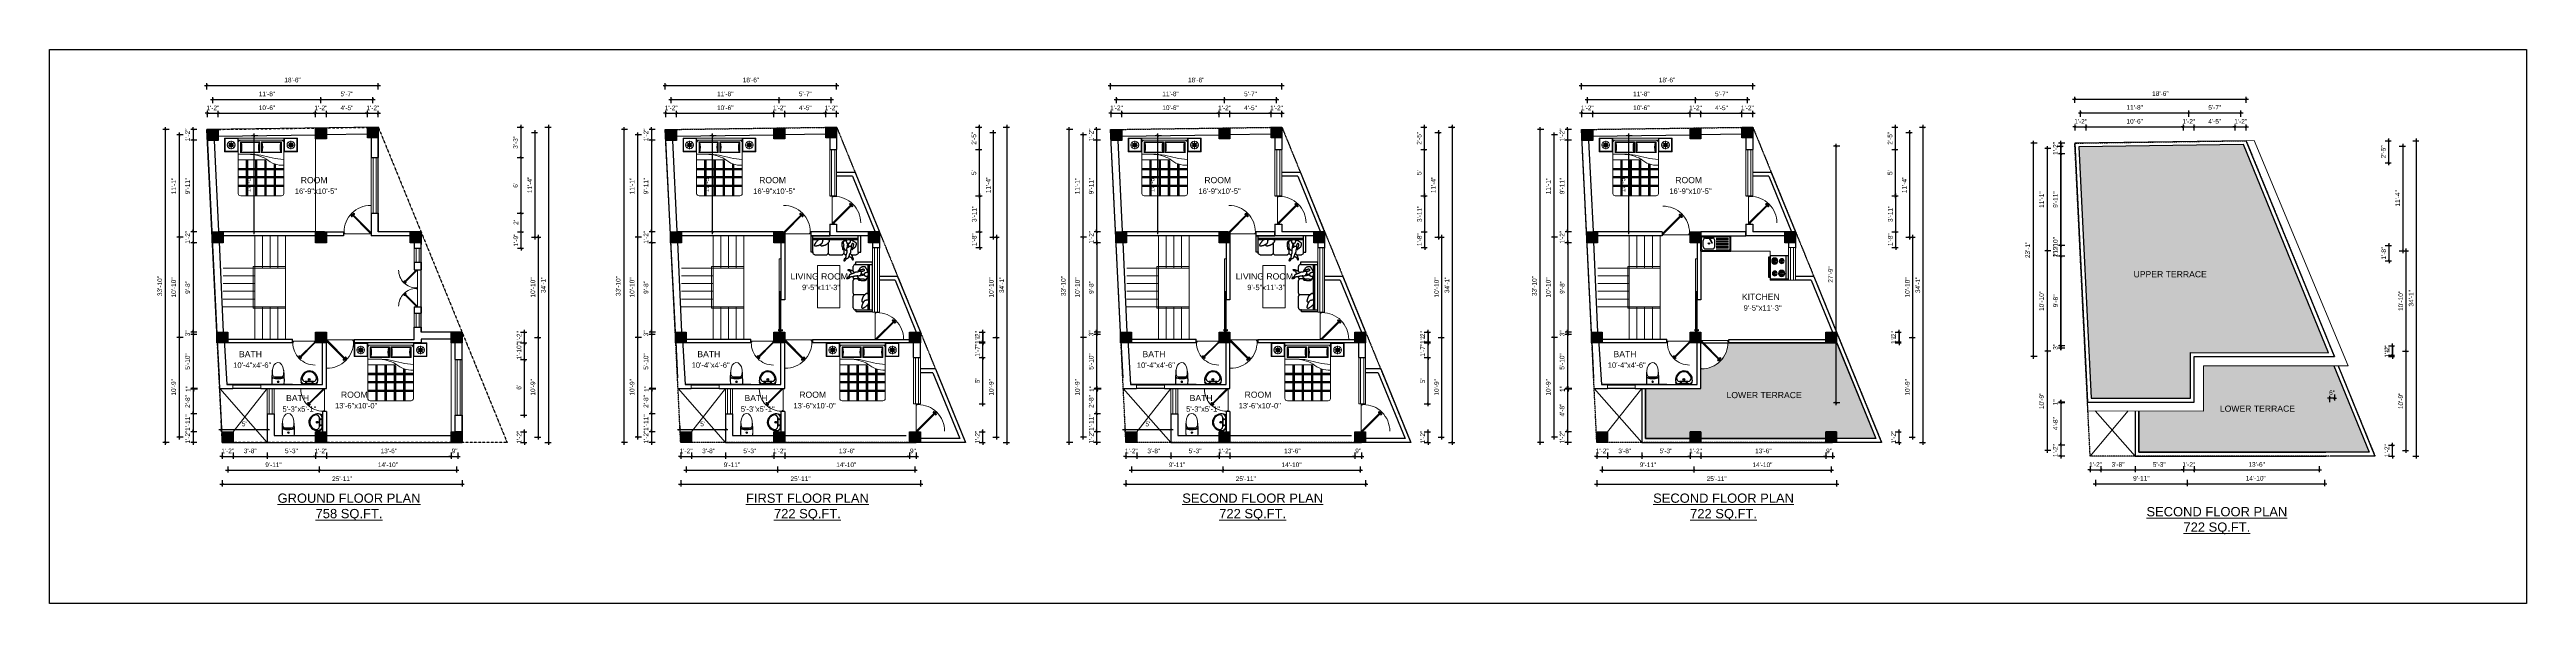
# Model space of a CAD drawing. Header units: inches. Extents: x -6683 to 26091, y -5972 to 4741.
# Drawn here: x 18997 to 22208, y -3336 to -2619 of the extents above; entities that cross this region are included whole.
import ezdxf

# ---------------------------------------------------------------- set-up
doc = ezdxf.new("R2010")
doc.units = ezdxf.units.IN
doc.header["$MEASUREMENT"] = 0
doc.linetypes.add('HIDDEN', pattern=[0.375, 0.25, -0.125])
for name, color, linetype, lineweight in [('A-FURN', 9, 'Continuous', 5), ('Dimension-0.13', 114, 'Continuous', 13), ('Door', 205, 'Continuous', 13), ('Furnitures', 44, 'Continuous', 9), ('hatch-.09', 8, 'Continuous', 9), ('interior wall', 10, 'Continuous', 13), ('Label', 7, 'Continuous', 13), ('PUERTAS', 7, 'Continuous', 9), ('stair', 201, 'Continuous', 13), ('Text', 7, 'Continuous', 13), ('WALL', 12, 'Continuous', 30), ('wall2', 1, 'Continuous', 15), ('windoow', 4, 'Continuous', 5)]:
    doc.layers.add(name, color=color, linetype=linetype, lineweight=lineweight)
doc.layers.add('furniture', color=253, linetype='Continuous')
doc.styles.add('arial 1000', font='arial.ttf')
doc.styles.add('ATTR', font='romans.shx', dxfattribs={"width": 0.8, "height": 0.7})
doc.styles.add('dim', font='arial.ttf', dxfattribs={"height": 7})
doc.styles.get("Standard").update_dxf_attribs({"font": 'arial.ttf'})
doc.dimstyles.new("1-8'", dxfattribs={"dimtxt": 6, "dimasz": 3, "dimexe": 3, "dimexo": 6, "dimgap": 4, "dimtad": 1, "dimdec": 0, "dimzin": 0, "dimdsep": 46, "dimlunit": 4, "dimtxsty": 'arial 1000', "dimblk": 'ARCHTICK', "dimcen": 8, "dimdle": 3, "dimclrt": 7, "dimazin": 0, "dimtfac": 1, "dimtdec": 0, "dimtix": 1, "dimtmove": 2, "dimatfit": 3, "dimfxl": 5, "dimfxlon": 1, "dimarcsym": 0})
pattern_1 = [(0, (0, 0), (0, 4.125), [3, -1.125]), (90, (0, 0), (-4.125, 3e-16), [3, -1.125])]

# ---------------------------------------------------------------- blocks, each defined once
blk = doc.blocks.new('_ArchTick')
at = {"color": 0, "const_width": 0.15}
blk.add_lwpolyline([(-0.5, -0.5), (0.5, 0.5)], dxfattribs=at)
blk = doc.blocks.new('*D180')
at = {"layer": 'Defpoints', "color": 0, "transparency": 16777216}
for p in [(19813.9, -3100.4), (19873.5, -3106.4), (19873.5, -3111)]:
    blk.add_point(p, dxfattribs=at)
at = {"layer": 'wall2', "color": 0, "lineweight": -2, "transparency": 16777216}
for p, q in [((19810.9, -3111), (19876.5, -3111)), ((19813.9, -3106.4), (19813.9, -3114)), ((19873.5, -3111), (19873.5, -3114))]:
    blk.add_line(p, q, dxfattribs=at)
at = {"layer": 'wall2', "color": 0, "lineweight": -2, "transparency": 16777216, "xscale": 3, "yscale": 3, "zscale": 3, "rotation": 180}
blk.add_blockref('_ArchTick', (19813.9, -3111), dxfattribs=at)
at = {"layer": 'wall2', "color": 0, "lineweight": -2, "transparency": 16777216, "xscale": 3, "yscale": 3, "zscale": 3}
blk.add_blockref('_ArchTick', (19873.5, -3111), dxfattribs=at)
at = {"layer": 'wall2', "color": 7, "transparency": 16777216, "insert": (19843.7, -3103.9), "char_height": 6, "attachment_point": 5, "style": 'arial 1000'}
blk.add_mtext("5'", dxfattribs=at)
blk = doc.blocks.new('A$C3AED30AC')
at = {"layer": 'A-FURN', "color": 147, "linetype": 'ByBlock'}
for p, q in [((0, 1532), (0, 1982)), ((0, 1982), (450, 1982)), ((450, 1982), (1950, 1982)), ((450, 1982), (450, 1532)), ((450, 1906), (450, 1982)), ((450, 1906), (1950, 1906)), ((450, 155), (450, 1830)), ((1950, 1982), (1950, 1532)), ((2400, 1982), (1950, 1982)), ((1950, 1830), (1950, 159)), ((2400, 1532), (2400, 1982)), ((450, 1532), (0, 1532)), ((1950, 1532), (2400, 1532)), ((1870, 79), (526, 79))]:
    blk.add_line(p, q, dxfattribs=at)
at = {"layer": 'A-FURN', "color": 8}
for p, q in [((20, 1552), (20, 1962)), ((20, 1962), (430, 1962)), ((430, 1962), (430, 1552)), ((1970, 1962), (1970, 1552)), ((2380, 1962), (1970, 1962)), ((2380, 1552), (2380, 1962)), ((430, 1552), (20, 1552)), ((1970, 1552), (2380, 1552))]:
    blk.add_line(p, q, dxfattribs=at)
at = {"layer": 'A-FURN', "color": 5, "linetype": 'ByBlock'}
for p, q in [((216, 1752), (82, 1752)), ((216, 1752), (121, 1847)), ((216, 1752), (121, 1657)), ((216, 1752), (216, 1887)), ((216, 1752), (311, 1847)), ((216, 1752), (216, 1752)), ((216, 1752), (216, 1752)), ((216, 1752), (216, 1752)), ((216, 1752), (350, 1752)), ((216, 1752), (216, 1618)), ((216, 1752), (311, 1657)), ((526, 1855), (526, 1500)), ((1189, 1855), (526, 1855)), ((1189, 1500), (1189, 1855)), ((1873, 1855), (1240, 1855)), ((1240, 1855), (1240, 1500)), ((1873, 1500), (1873, 1855)), ((2184, 1752), (2049, 1752)), ((2184, 1752), (2089, 1847)), ((2184, 1752), (2089, 1657)), ((2184, 1752), (2184, 1887)), ((2184, 1752), (2279, 1847)), ((2184, 1752), (2318, 1752)), ((2184, 1752), (2184, 1752)), ((2184, 1752), (2184, 1752)), ((2184, 1752), (2184, 1752)), ((2184, 1752), (2279, 1657)), ((2184, 1752), (2184, 1618)), ((526, 1500), (1189, 1500)), ((996, 1264), (1950, 1264)), ((1240, 1500), (1873, 1500)), ((1574, 1449), (1950, 1449))]:
    blk.add_line(p, q, dxfattribs=at)
at = {"layer": 'A-FURN', "color": 9}
for p, q in [((1163, 1835), (552, 1835)), ((1847, 1835), (1266, 1835)), ((552, 1520), (1163, 1520)), ((1266, 1520), (1847, 1520))]:
    blk.add_line(p, q, dxfattribs=at)
at = {"layer": 'A-FURN', "color": 8, "linetype": 'Continuous'}
for p, q in [((450, 983), (1950, 983)), ((450, 971), (1950, 971)), ((450, 959), (1950, 959)), ((450, 950), (1950, 950)), ((450, 938), (1950, 938)), ((722, 1115), (722, 79)), ((734, 1115), (734, 79)), ((746, 1115), (746, 79)), ((759, 1117), (759, 79)), ((771, 1120), (771, 79)), ((1030, 1223), (1030, 79)), ((1042, 1230), (1042, 79)), ((1054, 1237), (1054, 79)), ((1067, 1245), (1067, 79)), ((1079, 1253), (1079, 79)), ((1335, 1264), (1335, 79)), ((1347, 1264), (1347, 79)), ((1359, 1264), (1359, 79)), ((1372, 1264), (1372, 79)), ((1384, 1264), (1384, 79)), ((1640, 1264), (1640, 79)), ((1652, 1264), (1652, 79)), ((1664, 1264), (1664, 79)), ((1677, 1264), (1677, 79)), ((1689, 1264), (1689, 79)), ((450, 713), (1950, 713)), ((450, 701), (1950, 701)), ((450, 689), (1950, 689)), ((450, 680), (1950, 680)), ((450, 668), (1950, 668)), ((450, 431), (1950, 431)), ((450, 419), (1950, 419)), ((450, 407), (1950, 407)), ((450, 398), (1950, 398)), ((450, 386), (1950, 386))]:
    blk.add_line(p, q, dxfattribs=at)
at = {"layer": 'A-FURN', "color": 5, "linetype": 'ByBlock'}
for centre, radius in [((216, 1752), 129), ((216, 1752), 62.8), ((2184, 1752), 129), ((2184, 1752), 62.8)]:
    blk.add_circle(centre, radius, dxfattribs=at)
at = {"layer": 'A-FURN', "color": 147, "linetype": 'ByBlock'}
for centre, radius, start, end in [((526, 1830), 76.2, 90, 180), ((1873, 1830), 76.2, 0, 90), ((526, 155), 76.2, 180, 270), ((1870, 159), 80, 270, 0)]:
    blk.add_arc(centre, radius, start, end, dxfattribs=at)
at = {"layer": 'A-FURN', "color": 5, "linetype": 'ByBlock'}
for centre, radius, start, end in [((-83, 1677), 635, 343.7398, 16.2602), ((1799, 1677), 635, 163.73979, 196.26021), ((630, 1677), 635, 343.7398, 16.2602), ((2483, 1677), 635, 163.73979, 196.26021), ((194, 4689), 3422, 274.28895, 287.24996), ((485, 1886), 803, 267.49694, 311.91323), ((1639, 177), 1271, 90.35642, 119.03891), ((1573, -870), 2319, 89.98014, 99.03119)]:
    blk.add_arc(centre, radius, start, end, dxfattribs=at)
at = {"layer": 'A-FURN', "color": 9}
for centre, start, end in [((-83, 1677), 346.05939, 13.94061), ((1799, 1677), 166.05939, 193.94061), ((630, 1677), 346.05939, 13.94061), ((2483, 1677), 166.05939, 193.94061)]:
    blk.add_arc(centre, 655, start, end, dxfattribs=at)
blk = doc.blocks.new('2ft6in')
at = {"layer": 'PUERTAS', "color": 2}
for p, q in [((0, 2), (0, 0)), ((0.6, 2), (0, 2)), ((1.3, 0), (0, 0)), ((0.6, 1.3), (0.6, 2)), ((0.7, 1.3), (0.6, 1.3)), ((0.7, 1.3), (0.7, 2)), ((0.7, 1), (0.7, 1.3)), ((1.3, 1), (0.7, 1)), ((0.8, 2.1), (21, 22.3)), ((1.4, 1.6), (0.8, 2.1)), ((1.3, 1.5), (0.8, 2.1)), ((1.4, 1.6), (1.3, 1.5)), ((1.5, 1.4), (1.3, 1.5)), ((1.3, 0), (1.3, 1)), ((21.7, 21.6), (1.5, 1.4)), ((18.3, 21.8), (18.3, 21.8)), ((21.7, 21.6), (21, 22.3)), ((21.2, 18.9), (21.2, 18.9)), ((28.7, 0), (28.7, 1)), ((28.7, 1), (29.3, 1)), ((28.7, 0), (30, 0)), ((29.3, 1), (29.3, 2)), ((29.3, 2), (30, 2)), ((30, 0), (30, 2))]:
    blk.add_line(p, q, dxfattribs=at)
at = {"layer": 'PUERTAS', "color": 8}
for p, q in [((0, 0), (30, 0)), ((18.8, 20.8), (18, 21.4)), ((18.9, 20.8), (18.1, 21.5)), ((19, 20.9), (18.2, 21.6)), ((18.4, 21.9), (18.3, 21.8)), ((19.1, 21), (18.3, 21.7)), ((18.4, 21.9), (18.6, 22)), ((18.6, 22), (18.6, 22)), ((19.3, 21.3), (18.6, 22)), ((19.4, 21.4), (18.8, 22.1)), ((19.6, 21.5), (18.9, 22.3)), ((19.5, 21.5), (18.9, 22.3)), ((18.9, 20.3), (19.2, 20.7)), ((19.1, 20.8), (19, 20.9)), ((19.2, 20.9), (19.1, 21)), ((19.1, 20.8), (19.1, 20.9)), ((19.1, 20.4), (19.3, 20.8)), ((19.3, 20.9), (19.2, 21)), ((19.4, 21.1), (19.3, 21.2)), ((19.3, 20.6), (19.3, 20.8)), ((19.5, 21.2), (19.4, 21.3)), ((19.5, 21.2), (19.4, 21.3)), ((19.5, 21.1), (19.4, 21.2)), ((19.4, 20.8), (19.4, 20.9)), ((19.6, 20.9), (19.4, 20.9)), ((19.7, 21.1), (19.5, 21)), ((20.1, 21.4), (19.6, 21.1)), ((19.9, 21.2), (19.6, 21.1)), ((19.7, 19.5), (20.1, 19.8)), ((19.9, 19.7), (20.2, 19.8)), ((20.1, 19.9), (20.3, 19.9)), ((20.2, 20), (20.3, 20)), ((20.2, 19.7), (20.3, 19.6)), ((20.2, 19.7), (20.3, 19.6)), ((20.2, 19.4), (20.9, 18.7)), ((20.2, 19.4), (20.8, 18.6)), ((20.3, 20.1), (20.4, 20)), ((20.3, 19.8), (20.4, 19.7)), ((20.3, 19.5), (21, 18.8)), ((20.5, 20.3), (20.4, 20.1)), ((20.4, 19.8), (20.4, 19.7)), ((20.7, 20.5), (20.5, 20.2)), ((20.5, 20), (20.6, 19.9)), ((20.5, 19.6), (21.1, 18.9)), ((20.8, 20.6), (20.6, 20.2)), ((20.6, 20.1), (20.7, 20)), ((20.6, 20.1), (20.7, 20)), ((20.6, 20), (20.7, 20)), ((20.7, 19.9), (21.4, 19.2)), ((20.8, 20), (21.6, 19.3)), ((20.9, 20.1), (21.7, 19.5)), ((21, 20.1), (21.7, 19.5)), ((21.3, 19), (21.2, 18.9)), ((21.3, 19), (21.4, 19.1)), ((21.4, 19.2), (21.4, 19.1))]:
    blk.add_line(p, q, dxfattribs=at)
at = {"layer": 'PUERTAS', "color": 1}
for p, q in [((18.1, 21.5), (18.5, 21.9)), ((18.1, 21.4), (18.5, 21.9)), ((18.1, 21.5), (18.1, 21.5)), ((18.7, 20.8), (18.1, 21.3)), ((18.9, 22.3), (18.5, 21.9)), ((18.8, 22.2), (18.5, 21.9)), ((18.8, 22.2), (18.8, 22.2)), ((18.8, 20.8), (19.2, 21.2)), ((18.8, 20.2), (19.1, 20.6)), ((18.9, 20.1), (18.8, 20.1)), ((18.9, 20.9), (18.9, 20.9)), ((19.5, 21.6), (19, 22.3)), ((19, 20.9), (19.2, 21.1)), ((19.1, 20.8), (19, 20.9)), ((19.1, 20.8), (19.3, 21)), ((19.1, 20.7), (19.1, 20.7)), ((19.1, 20.6), (19.1, 20.6)), ((19.5, 21.5), (19.2, 21.2)), ((19.5, 21.3), (19.2, 21.1)), ((19.5, 21.2), (19.3, 21)), ((19.4, 21.4), (19.5, 21.4)), ((19.5, 21.2), (19.4, 21.3)), ((19.5, 19.4), (19.5, 19.4)), ((19.6, 21.2), (19.6, 21.2)), ((19.6, 19.4), (20, 19.7)), ((20.1, 21.5), (19.7, 21.2)), ((19.7, 21.2), (19.7, 21.2)), ((20, 19.7), (20, 19.7)), ((20.1, 19.7), (20.1, 19.7)), ((20.2, 21.5), (20.2, 21.5)), ((20.2, 19.7), (20.4, 19.9)), ((20.2, 19.4), (20.6, 19.8)), ((20.2, 19.7), (20.3, 19.6)), ((20.2, 19.3), (20.8, 18.6)), ((20.3, 19.6), (20.5, 19.8)), ((20.3, 19.5), (20.3, 19.5)), ((20.6, 20.1), (20.4, 19.9)), ((20.7, 20), (20.5, 19.8)), ((20.7, 20.2), (20.6, 20.2)), ((20.9, 20.1), (20.6, 19.8)), ((20.6, 20.1), (20.7, 20)), ((20.9, 20.7), (20.7, 20.3)), ((20.7, 20.3), (20.7, 20.3)), ((20.8, 20), (20.8, 20)), ((20.9, 20.8), (20.9, 20.8)), ((20.9, 18.6), (21.3, 19.1)), ((20.9, 18.7), (21.3, 19)), ((20.9, 18.7), (20.9, 18.7)), ((21, 20.1), (21.7, 19.6)), ((21.7, 19.5), (21.3, 19.1)), ((21.7, 19.4), (21.3, 19)), ((21.6, 19.4), (21.7, 19.4))]:
    blk.add_line(p, q, dxfattribs=at)
at = {"layer": 'PUERTAS', "color": 2}
for radius in [0.129, 0.0627]:
    blk.add_circle((0.7, 2.1), radius, dxfattribs=at)
at = {"layer": 'PUERTAS', "color": 8}
blk.add_arc((0.7, 2.1), 28.7, 359.7285, 90.0333, dxfattribs=at)
at = {"layer": 'PUERTAS', "color": 1}
for centre, start, end in [((18.8, 20.8), 231.0764, 315), ((18.9, 20.2), 135, 225), ((18.9, 22.2), 38.9236, 135), ((19, 20.9), 225, 315), ((19.2, 20.7), 135, 219.7428), ((19.1, 20.6), 315, 39.7428), ((19.5, 21.6), 315, 38.9236), ((19.4, 21.4), 315, 45), ((19.6, 21.2), 50.2572, 135), ((19.6, 19.5), 225, 315), ((19.7, 21.3), 230.2572, 315), ((20.1, 19.6), 50.2572, 135), ((20.2, 21.4), 45, 135), ((20.2, 19.7), 230.2572, 315), ((20.3, 19.4), 135, 218.9236), ((20.4, 19.5), 135, 225), ((20.7, 20.3), 135, 219.7428), ((20.6, 20.2), 315, 39.7428), ((20.8, 20), 45, 135), ((20.8, 18.7), 218.9236, 315), ((20.9, 20.7), 315, 45), ((21, 20.1), 51.0764, 135), ((21.7, 19.5), 315, 51.0764)]:
    blk.add_arc(centre, 0.0667, start, end, dxfattribs=at)
blk = doc.blocks.new('*U40')
at = {"color": 3, "xscale": -1}
blk.add_blockref('2ft6in', (42, 0), dxfattribs=at)
blk = doc.blocks.new('3ft')
at = {"layer": 'PUERTAS', "color": 2}
for p, q in [((0, 2.4), (0, 0)), ((0.7, 2.4), (0, 2.4)), ((1.6, 0), (0, 0)), ((0.7, 1.5), (0.7, 2.4)), ((0.8, 1.5), (0.7, 1.5)), ((0.8, 1.5), (0.8, 2.4)), ((0.8, 1.2), (0.8, 1.5)), ((1.6, 1.2), (0.8, 1.2)), ((1.6, 1.8), (0.9, 2.5)), ((1, 2.5), (25.2, 26.7)), ((1.6, 1.9), (1, 2.5)), ((1.6, 1.9), (1.6, 1.8)), ((1.8, 1.6), (1.6, 1.8)), ((1.6, 0), (1.6, 1.2)), ((26, 25.9), (1.8, 1.6)), ((22, 26.1), (22, 26.1)), ((26, 25.9), (25.2, 26.7)), ((25.4, 22.7), (25.4, 22.7)), ((34.4, 0), (34.4, 1.2)), ((34.4, 1.2), (35.2, 1.2)), ((34.4, 0), (36, 0)), ((35.2, 1.2), (35.2, 2.4)), ((35.2, 2.4), (36, 2.4)), ((36, 0), (36, 2.4))]:
    blk.add_line(p, q, dxfattribs=at)
at = {"layer": 'PUERTAS', "color": 8}
for p, q in [((0, 0), (36, 0)), ((22.6, 24.9), (21.6, 25.7)), ((22.6, 25), (21.7, 25.7)), ((22.7, 25.1), (21.8, 25.9)), ((22.1, 26.3), (22, 26.1)), ((22.9, 25.2), (22, 26.1)), ((22.1, 26.3), (22.3, 26.4)), ((22.3, 26.4), (22.3, 26.4)), ((23.2, 25.5), (22.3, 26.4)), ((23.3, 25.7), (22.5, 26.6)), ((23.5, 25.8), (22.7, 26.8)), ((23.4, 25.8), (22.7, 26.7)), ((22.7, 24.3), (23, 24.8)), ((23, 25), (22.8, 25.1)), ((23, 25), (22.9, 25.2)), ((23, 25), (22.9, 25.1)), ((22.9, 24.5), (23.1, 24.9)), ((23.1, 25.1), (23, 25.2)), ((23.1, 24.8), (23.2, 25)), ((23.3, 25.3), (23.2, 25.4)), ((23.4, 25.4), (23.3, 25.6)), ((23.4, 25.4), (23.3, 25.5)), ((23.4, 25.4), (23.3, 25.5)), ((23.3, 24.9), (23.3, 25.1)), ((23.5, 25.1), (23.3, 25.1)), ((23.6, 25.3), (23.4, 25.2)), ((23.9, 25.5), (23.5, 25.3)), ((24.1, 25.7), (23.6, 25.4)), ((23.6, 23.4), (24.1, 23.7)), ((23.8, 23.6), (24.2, 23.8)), ((24.1, 23.8), (24.3, 23.9)), ((24.2, 24), (24.4, 24)), ((24.2, 23.3), (25, 22.3)), ((24.3, 23.7), (24.4, 23.6)), ((24.3, 23.7), (24.5, 23.6)), ((24.3, 23.6), (24.4, 23.5)), ((24.3, 23.3), (25.1, 22.4)), ((24.4, 24.2), (24.4, 24)), ((24.4, 23.8), (24.5, 23.7)), ((24.4, 23.4), (25.2, 22.5)), ((24.6, 24.3), (24.5, 24.1)), ((24.5, 23.6), (25.4, 22.7)), ((24.8, 24.6), (24.6, 24.2)), ((24.6, 24), (24.7, 23.9)), ((25, 24.8), (24.7, 24.3)), ((24.7, 24.1), (24.8, 23.9)), ((24.7, 24.1), (24.8, 24)), ((24.8, 24.1), (24.9, 24)), ((24.8, 23.8), (25.7, 23)), ((25, 24), (25.9, 23.2)), ((25.1, 24.2), (26.1, 23.4)), ((25.1, 24.1), (26, 23.3)), ((25.6, 22.8), (25.4, 22.7)), ((25.6, 22.8), (25.7, 23)), ((25.7, 23), (25.7, 23))]:
    blk.add_line(p, q, dxfattribs=at)
at = {"layer": 'PUERTAS', "color": 1}
for p, q in [((21.7, 25.8), (22.1, 26.3)), ((21.7, 25.7), (22.2, 26.2)), ((21.7, 25.8), (21.7, 25.8)), ((22.5, 25), (21.7, 25.6)), ((22.6, 26.7), (22.1, 26.3)), ((22.7, 26.7), (22.2, 26.2)), ((22.6, 26.7), (22.6, 26.7)), ((22.6, 25), (23, 25.4)), ((22.6, 24.3), (22.9, 24.7)), ((22.6, 24.1), (22.6, 24.1)), ((22.7, 25.1), (22.7, 25.1)), ((23.4, 25.9), (22.8, 26.7)), ((22.8, 25.1), (23.1, 25.3)), ((22.9, 25), (22.8, 25.1)), ((22.9, 24.9), (23.2, 25.2)), ((22.9, 24.8), (22.9, 24.8)), ((22.9, 24.7), (22.9, 24.7)), ((23.4, 25.8), (23, 25.4)), ((23.3, 25.6), (23.1, 25.3)), ((23.5, 25.5), (23.2, 25.2)), ((23.3, 25.7), (23.3, 25.7)), ((23.4, 25.5), (23.3, 25.6)), ((23.4, 23.3), (23.4, 23.3)), ((23.6, 25.5), (23.6, 25.5)), ((23.6, 23.3), (24, 23.6)), ((24.1, 25.8), (23.7, 25.5)), ((23.7, 25.5), (23.7, 25.5)), ((24, 23.6), (24, 23.6)), ((24.1, 23.6), (24.1, 23.6)), ((24.3, 25.8), (24.3, 25.8)), ((24.3, 23.6), (24.5, 23.9)), ((24.3, 23.3), (24.7, 23.7)), ((24.3, 23.6), (24.4, 23.5)), ((24.3, 23.2), (24.9, 22.4)), ((24.4, 23.5), (24.6, 23.8)), ((24.4, 23.4), (24.4, 23.4)), ((24.8, 24.1), (24.5, 23.9)), ((24.9, 24), (24.6, 23.8)), ((25.1, 24.1), (24.7, 23.7)), ((25.1, 24.8), (24.8, 24.4)), ((24.8, 24.4), (24.8, 24.4)), ((24.8, 24.3), (24.8, 24.3)), ((24.8, 24.1), (24.9, 24)), ((25, 24), (25, 24)), ((25, 22.4), (25.5, 22.9)), ((25.1, 25), (25.1, 25)), ((25.1, 22.4), (25.6, 22.8)), ((25.1, 22.4), (25.1, 22.4)), ((25.2, 24.1), (26, 23.5)), ((26, 23.4), (25.5, 22.9)), ((26, 23.3), (25.6, 22.8)), ((26, 23.3), (26, 23.3))]:
    blk.add_line(p, q, dxfattribs=at)
at = {"layer": 'PUERTAS', "color": 2}
for radius in [0.155, 0.0752]:
    blk.add_circle((0.8, 2.6), radius, dxfattribs=at)
at = {"layer": 'PUERTAS', "color": 8}
blk.add_arc((0.8, 2.6), 34.4, 359.7285, 90.0333, dxfattribs=at)
at = {"layer": 'PUERTAS', "color": 1}
for centre, start, end in [((22.5, 25), 231.0764, 315), ((22.7, 24.2), 135, 225), ((22.7, 26.7), 38.9236, 135), ((22.8, 25.1), 225, 315), ((23, 24.9), 135, 219.7428), ((22.9, 24.8), 315, 39.7428), ((23.3, 25.6), 315, 45), ((23.4, 25.9), 315, 38.9236), ((23.5, 23.4), 225, 315), ((23.5, 25.4), 50.2572, 135), ((23.6, 25.5), 230.2572, 315), ((24.1, 23.6), 50.2572, 135), ((24.2, 25.7), 45, 135), ((24.2, 23.7), 230.2572, 315), ((24.3, 23.2), 135, 218.9236), ((24.4, 23.5), 135, 225), ((24.8, 24.3), 135, 219.7428), ((24.7, 24.2), 315, 39.7428), ((24.9, 24), 45, 135), ((25, 22.4), 218.9236, 315), ((25, 24.9), 315, 45), ((25.2, 24.1), 51.0764, 135), ((26, 23.4), 315, 51.0764)]:
    blk.add_arc(centre, 0.08, start, end, dxfattribs=at)
blk = doc.blocks.new('*U43')
at = {"color": 3}
blk.add_blockref('3ft', (0, 0), dxfattribs=at)
blk = doc.blocks.new('A$C2BC6131C')
at = {"layer": 'A-FURN', "color": 8}
for p in [(0, 164), (0, -164)]:
    blk.add_line(p, (0, 0), dxfattribs=at)
for radius in [29.6, 16.1]:
    blk.add_circle((96, 0), radius, dxfattribs=at)
for centre, radius, start, end in [((40, 164), 40, 92.59988, 180), ((197, -4116), 4312, 86.30057, 92.47118), ((155, -2371), 2577, 82.86641, 92.59988), ((793, 24), 602, 165.61847, 182.25332), ((193, 178), 18.2, 343.38126, 66.47238), ((202, 176), 18.8, 342.35932, 95.93155), ((793, 24), 592, 165.61847, 182.25332), ((774, 24), 552, 165.61847, 182.45753), ((218, 172), 24.1, 332.20328, 71.94045), ((1633, -8), 1378, 174.60795, 179.65911), ((1633, 8), 1378, 180.34089, 185.39205), ((321, 116), 60, 100.47011, 174.60795), ((468, -913), 1100, 89.65189, 98.29697), ((40, -164), 40, 180, 267.40012), ((197, 4116), 4312, 267.52882, 273.69943), ((155, 2371), 2577, 267.40012, 277.13359), ((793, -24), 602, 177.74668, 194.38153), ((202, -176), 18.8, 264.06845, 17.64068), ((193, -178), 18.2, 293.52762, 16.61874), ((793, -24), 592, 177.74668, 194.38153), ((774, -24), 552, 177.54247, 194.38153), ((218, -172), 24.1, 288.05955, 27.79672), ((321, -116), 60, 185.39205, 259.52989), ((468, 913), 1100, 261.70303, 270.34811)]:
    blk.add_arc(centre, radius, start, end, dxfattribs=at)
blk.add_ellipse((441, 0), major_axis=(-289, 0), ratio=0.648116, start_param=1.570796, end_param=4.592942, dxfattribs=at)
blk = doc.blocks.new('A$C2C8E2855')
at = {"color": 3}
for p, q in [((77, -154), (19, -208)), ((50, -118), (20, -196)), ((530, -118), (50, -118)), ((52, -118), (529, -118)), ((111, -140), (471, -140)), ((149, -223), (431, -223)), ((431, -223), (149, -223)), ((507, -155), (563, -213)), ((530, -118), (560, -196))]:
    blk.add_line(p, q, dxfattribs=at)
for centre, radius in [((191, -183), 16.3), ((292, -290), 31.6), ((292, -290), 23), ((391, -183), 16.3)]:
    blk.add_circle(centre, radius, dxfattribs=at)
for centre, radius, start, end in [((318, -270), 307, 166.17513, 244.72963), ((149, -323), 100, 90, 190.56023), ((290, -297), 243, 190.56023, 349.43977), ((111, -190), 50, 90, 133.18096), ((290, -319), 250, 245.80711, 296.46282), ((318, -270), 307, 266.58899, 266.59358), ((261, -270), 307, 297.06391, 13.82487), ((431, -323), 100, 349.43977, 90), ((471, -190), 50, 44.56072, 90)]:
    blk.add_arc(centre, radius, start, end, dxfattribs=at)
at = {"color": 3, "width": 0.8, "flags": 9}
for tag in ['XSIZE', 'YSIZE']:
    blk.add_attdef(tag, (290, -118), '', height=0.5, dxfattribs=at)
blk = doc.blocks.new('*D181')
at = {"layer": 'Defpoints', "color": 0, "transparency": 16777216}
for p in [(19815.2, -3127.9), (19829.2, -3127.9), (19829.2, -3145.9)]:
    blk.add_point(p, dxfattribs=at)
at = {"layer": 'Dimension-0.13', "color": 0, "lineweight": -2, "transparency": 16777216}
for p, q in [((19815.2, -3145.9), (19812.2, -3145.9)), ((19815.2, -3140.9), (19815.2, -3148.9)), ((19815.2, -3145.9), (19829.2, -3145.9)), ((19829.2, -3140.9), (19829.2, -3148.9)), ((19829.2, -3145.9), (19832.2, -3145.9))]:
    blk.add_line(p, q, dxfattribs=at)
at = {"layer": 'Dimension-0.13', "color": 0, "lineweight": -2, "transparency": 16777216, "xscale": 3, "yscale": 3, "zscale": 3}
blk.add_blockref('_ArchTick', (19815.2, -3145.9), dxfattribs=at)
at = {"layer": 'Dimension-0.13', "color": 0, "lineweight": -2, "transparency": 16777216, "xscale": 3, "yscale": 3, "zscale": 3, "rotation": 180}
blk.add_blockref('_ArchTick', (19829.2, -3145.9), dxfattribs=at)
at = {"layer": 'Dimension-0.13', "color": 7, "transparency": 16777216, "insert": (19822.2, -3138.8), "char_height": 6, "attachment_point": 5, "style": 'arial 1000'}
blk.add_mtext('1\'-2"', dxfattribs=at)
blk = doc.blocks.new('*D182')
at = {"layer": 'Defpoints', "color": 0, "transparency": 16777216}
for p in [(19829.2, -3127.9), (19873.5, -3127.9), (19873.5, -3145.9)]:
    blk.add_point(p, dxfattribs=at)
at = {"layer": 'Dimension-0.13', "color": 0, "lineweight": -2, "transparency": 16777216}
for p, q in [((19826.2, -3145.9), (19876.5, -3145.9)), ((19829.2, -3140.9), (19829.2, -3148.9)), ((19873.5, -3140.9), (19873.5, -3148.9))]:
    blk.add_line(p, q, dxfattribs=at)
at = {"layer": 'Dimension-0.13', "color": 0, "lineweight": -2, "transparency": 16777216, "xscale": 3, "yscale": 3, "zscale": 3, "rotation": 180}
blk.add_blockref('_ArchTick', (19829.2, -3145.9), dxfattribs=at)
at = {"layer": 'Dimension-0.13', "color": 0, "lineweight": -2, "transparency": 16777216, "xscale": 3, "yscale": 3, "zscale": 3}
blk.add_blockref('_ArchTick', (19873.5, -3145.9), dxfattribs=at)
at = {"layer": 'Dimension-0.13', "color": 7, "transparency": 16777216, "insert": (19851.4, -3138.8), "char_height": 6, "attachment_point": 5, "style": 'arial 1000'}
blk.add_mtext('3\'-8"', dxfattribs=at)
blk = doc.blocks.new('*D183')
at = {"layer": 'Defpoints', "color": 0, "transparency": 16777216}
for p in [(19873.5, -3127.9), (19936.1, -3127.9), (19936.1, -3145.9)]:
    blk.add_point(p, dxfattribs=at)
at = {"layer": 'Dimension-0.13', "color": 0, "lineweight": -2, "transparency": 16777216}
for p, q in [((19870.5, -3145.9), (19939.1, -3145.9)), ((19873.5, -3140.9), (19873.5, -3148.9)), ((19936.1, -3140.9), (19936.1, -3148.9))]:
    blk.add_line(p, q, dxfattribs=at)
at = {"layer": 'Dimension-0.13', "color": 0, "lineweight": -2, "transparency": 16777216, "xscale": 3, "yscale": 3, "zscale": 3, "rotation": 180}
blk.add_blockref('_ArchTick', (19873.5, -3145.9), dxfattribs=at)
at = {"layer": 'Dimension-0.13', "color": 0, "lineweight": -2, "transparency": 16777216, "xscale": 3, "yscale": 3, "zscale": 3}
blk.add_blockref('_ArchTick', (19936.1, -3145.9), dxfattribs=at)
at = {"layer": 'Dimension-0.13', "color": 7, "transparency": 16777216, "insert": (19904.8, -3138.8), "char_height": 6, "attachment_point": 5, "style": 'arial 1000'}
blk.add_mtext('5\'-3"', dxfattribs=at)
blk = doc.blocks.new('*D184')
at = {"layer": 'Defpoints', "color": 0, "transparency": 16777216}
for p in [(19936.1, -3127.9), (19950.1, -3127.9), (19950.1, -3145.9)]:
    blk.add_point(p, dxfattribs=at)
at = {"layer": 'Dimension-0.13', "color": 0, "lineweight": -2, "transparency": 16777216}
for p, q in [((19936.1, -3145.9), (19933.1, -3145.9)), ((19936.1, -3140.9), (19936.1, -3148.9)), ((19936.1, -3145.9), (19950.1, -3145.9)), ((19950.1, -3140.9), (19950.1, -3148.9)), ((19950.1, -3145.9), (19953.1, -3145.9))]:
    blk.add_line(p, q, dxfattribs=at)
at = {"layer": 'Dimension-0.13', "color": 0, "lineweight": -2, "transparency": 16777216, "xscale": 3, "yscale": 3, "zscale": 3}
blk.add_blockref('_ArchTick', (19936.1, -3145.9), dxfattribs=at)
at = {"layer": 'Dimension-0.13', "color": 0, "lineweight": -2, "transparency": 16777216, "xscale": 3, "yscale": 3, "zscale": 3, "rotation": 180}
blk.add_blockref('_ArchTick', (19950.1, -3145.9), dxfattribs=at)
at = {"layer": 'Dimension-0.13', "color": 7, "transparency": 16777216, "insert": (19943.1, -3138.8), "char_height": 6, "attachment_point": 5, "style": 'arial 1000'}
blk.add_mtext('1\'-2"', dxfattribs=at)
blk = doc.blocks.new('*D185')
at = {"layer": 'Defpoints', "color": 0, "transparency": 16777216}
for p in [(19950.1, -3127.9), (20112, -3127.9), (20112, -3145.9)]:
    blk.add_point(p, dxfattribs=at)
at = {"layer": 'Dimension-0.13', "color": 0, "lineweight": -2, "transparency": 16777216}
for p, q in [((19947.1, -3145.9), (20115, -3145.9)), ((19950.1, -3140.9), (19950.1, -3148.9)), ((20112, -3140.9), (20112, -3148.9))]:
    blk.add_line(p, q, dxfattribs=at)
at = {"layer": 'Dimension-0.13', "color": 0, "lineweight": -2, "transparency": 16777216, "xscale": 3, "yscale": 3, "zscale": 3, "rotation": 180}
blk.add_blockref('_ArchTick', (19950.1, -3145.9), dxfattribs=at)
at = {"layer": 'Dimension-0.13', "color": 0, "lineweight": -2, "transparency": 16777216, "xscale": 3, "yscale": 3, "zscale": 3}
blk.add_blockref('_ArchTick', (20112, -3145.9), dxfattribs=at)
at = {"layer": 'Dimension-0.13', "color": 7, "transparency": 16777216, "insert": (20031.1, -3138.8), "char_height": 6, "attachment_point": 5, "style": 'arial 1000'}
blk.add_mtext('13\'-6"', dxfattribs=at)
blk = doc.blocks.new('*D186')
at = {"layer": 'Defpoints', "color": 0, "transparency": 16777216}
for p in [(20112, -3127.9), (20120.7, -3127.9), (20120.7, -3145.9)]:
    blk.add_point(p, dxfattribs=at)
at = {"layer": 'Dimension-0.13', "color": 0, "lineweight": -2, "transparency": 16777216}
for p, q in [((20112, -3145.9), (20109, -3145.9)), ((20112, -3140.9), (20112, -3148.9)), ((20112, -3145.9), (20120.7, -3145.9)), ((20120.7, -3140.9), (20120.7, -3148.9)), ((20120.7, -3145.9), (20123.7, -3145.9))]:
    blk.add_line(p, q, dxfattribs=at)
at = {"layer": 'Dimension-0.13', "color": 0, "lineweight": -2, "transparency": 16777216, "xscale": 3, "yscale": 3, "zscale": 3}
blk.add_blockref('_ArchTick', (20112, -3145.9), dxfattribs=at)
at = {"layer": 'Dimension-0.13', "color": 0, "lineweight": -2, "transparency": 16777216, "xscale": 3, "yscale": 3, "zscale": 3, "rotation": 180}
blk.add_blockref('_ArchTick', (20120.7, -3145.9), dxfattribs=at)
at = {"layer": 'Dimension-0.13', "color": 7, "transparency": 16777216, "insert": (20116.3, -3138.8), "char_height": 6, "attachment_point": 5, "style": 'arial 1000'}
blk.add_mtext('9"', dxfattribs=at)
blk = doc.blocks.new('*D178')
at = {"layer": 'Defpoints', "color": 0, "transparency": 16777216}
for p in [(19822.2, -3133.5), (19940.9, -3133.5), (19940.9, -3163.9)]:
    blk.add_point(p, dxfattribs=at)
at = {"layer": 'Dimension-0.13', "color": 0, "lineweight": -2, "transparency": 16777216}
for p, q in [((19819.2, -3163.9), (19943.9, -3163.9)), ((19822.2, -3158.9), (19822.2, -3166.9)), ((19940.9, -3158.9), (19940.9, -3166.9))]:
    blk.add_line(p, q, dxfattribs=at)
at = {"layer": 'Dimension-0.13', "color": 0, "lineweight": -2, "transparency": 16777216, "xscale": 3, "yscale": 3, "zscale": 3, "rotation": 180}
blk.add_blockref('_ArchTick', (19822.2, -3163.9), dxfattribs=at)
at = {"layer": 'Dimension-0.13', "color": 0, "lineweight": -2, "transparency": 16777216, "xscale": 3, "yscale": 3, "zscale": 3}
blk.add_blockref('_ArchTick', (19940.9, -3163.9), dxfattribs=at)
at = {"layer": 'Dimension-0.13', "color": 7, "transparency": 16777216, "insert": (19881.6, -3156.8), "char_height": 6, "attachment_point": 5, "style": 'arial 1000'}
blk.add_mtext('9\'-11"', dxfattribs=at)
blk = doc.blocks.new('*D179')
at = {"layer": 'Defpoints', "color": 0, "transparency": 16777216}
for p in [(19940.9, -3133.5), (20119, -3127.9), (20119, -3163.9)]:
    blk.add_point(p, dxfattribs=at)
at = {"layer": 'Dimension-0.13', "color": 0, "lineweight": -2, "transparency": 16777216}
for p, q in [((19937.9, -3163.9), (20122, -3163.9)), ((19940.9, -3158.9), (19940.9, -3166.9)), ((20119, -3158.9), (20119, -3166.9))]:
    blk.add_line(p, q, dxfattribs=at)
at = {"layer": 'Dimension-0.13', "color": 0, "lineweight": -2, "transparency": 16777216, "xscale": 3, "yscale": 3, "zscale": 3, "rotation": 180}
blk.add_blockref('_ArchTick', (19940.9, -3163.9), dxfattribs=at)
at = {"layer": 'Dimension-0.13', "color": 0, "lineweight": -2, "transparency": 16777216, "xscale": 3, "yscale": 3, "zscale": 3}
blk.add_blockref('_ArchTick', (20119, -3163.9), dxfattribs=at)
at = {"layer": 'Dimension-0.13', "color": 7, "transparency": 16777216, "insert": (20029.9, -3156.8), "char_height": 6, "attachment_point": 5, "style": 'arial 1000'}
blk.add_mtext('14\'-10"', dxfattribs=at)
blk = doc.blocks.new('*D190')
at = {"layer": 'Defpoints', "color": 0, "transparency": 16777216}
for p in [(19815.2, -3127.9), (20126, -3127.9), (20126, -3181.9)]:
    blk.add_point(p, dxfattribs=at)
at = {"layer": 'Dimension-0.13', "color": 0, "lineweight": -2, "transparency": 16777216}
for p, q in [((19815.2, -3176.9), (19815.2, -3184.9)), ((20126, -3176.9), (20126, -3184.9)), ((19812.2, -3181.9), (20129, -3181.9))]:
    blk.add_line(p, q, dxfattribs=at)
at = {"layer": 'Dimension-0.13', "color": 0, "lineweight": -2, "transparency": 16777216, "xscale": 3, "yscale": 3, "zscale": 3, "rotation": 180}
blk.add_blockref('_ArchTick', (19815.2, -3181.9), dxfattribs=at)
at = {"layer": 'Dimension-0.13', "color": 0, "lineweight": -2, "transparency": 16777216, "xscale": 3, "yscale": 3, "zscale": 3}
blk.add_blockref('_ArchTick', (20126, -3181.9), dxfattribs=at)
at = {"layer": 'Dimension-0.13', "color": 7, "transparency": 16777216, "insert": (19970.6, -3174.8), "char_height": 6, "attachment_point": 5, "style": 'arial 1000'}
blk.add_mtext('25\'-11"', dxfattribs=at)
blk = doc.blocks.new('*D191')
at = {"layer": 'Defpoints', "color": 0, "transparency": 16777216}
for p in [(20126, -3113.9), (20207, -3113.9), (20126, -3127.9)]:
    blk.add_point(p, dxfattribs=at)
at = {"layer": 'Dimension-0.13', "color": 0, "lineweight": -2, "transparency": 16777216}
for p, q in [((20202, -3113.9), (20210, -3113.9)), ((20207, -3113.9), (20207, -3110.9)), ((20207, -3127.9), (20207, -3113.9)), ((20202, -3127.9), (20210, -3127.9)), ((20207, -3127.9), (20207, -3130.9))]:
    blk.add_line(p, q, dxfattribs=at)
at = {"layer": 'Dimension-0.13', "color": 0, "lineweight": -2, "transparency": 16777216, "xscale": 3, "yscale": 3, "zscale": 3}
for p, rotation in [((20207, -3113.9), 270), ((20207, -3127.9), 90)]:
    blk.add_blockref('_ArchTick', p, dxfattribs=dict(at, rotation=rotation))
at = {"layer": 'Dimension-0.13', "color": 7, "transparency": 16777216, "insert": (20199.9, -3120.9), "char_height": 6, "attachment_point": 5, "rotation": 90, "style": 'arial 1000'}
blk.add_mtext('1\'-2"', dxfattribs=at)
blk = doc.blocks.new('*D192')
at = {"layer": 'Defpoints', "color": 0, "transparency": 16777216}
for p in [(20126, -2991.9), (20225, -2991.9), (20126, -3120.9)]:
    blk.add_point(p, dxfattribs=at)
at = {"layer": 'Dimension-0.13', "color": 0, "lineweight": -2, "transparency": 16777216}
for p, q in [((20220, -2991.9), (20228, -2991.9)), ((20225, -3123.9), (20225, -2988.9)), ((20220, -3120.9), (20228, -3120.9))]:
    blk.add_line(p, q, dxfattribs=at)
at = {"layer": 'Dimension-0.13', "color": 0, "lineweight": -2, "transparency": 16777216, "xscale": 3, "yscale": 3, "zscale": 3}
for p, rotation in [((20225, -2991.9), 90), ((20225, -3120.9), 270)]:
    blk.add_blockref('_ArchTick', p, dxfattribs=dict(at, rotation=rotation))
at = {"layer": 'Dimension-0.13', "color": 7, "transparency": 16777216, "insert": (20217.9, -3056.4), "char_height": 6, "attachment_point": 5, "rotation": 90, "style": 'arial 1000'}
blk.add_mtext('10\'-9"', dxfattribs=at)
blk = doc.blocks.new('*D193')
at = {"layer": 'Defpoints', "color": 0, "transparency": 16777216}
for p in [(20017.4, -2719.2), (20238.5, -2719.2), (20120.7, -3127.9)]:
    blk.add_point(p, dxfattribs=at)
at = {"layer": 'Dimension-0.13', "color": 0, "lineweight": -2, "transparency": 16777216}
for p, q in [((20233.5, -2719.2), (20241.5, -2719.2)), ((20238.5, -3130.9), (20238.5, -2716.2)), ((20233.5, -3127.9), (20241.5, -3127.9))]:
    blk.add_line(p, q, dxfattribs=at)
at = {"layer": 'Dimension-0.13', "color": 0, "lineweight": -2, "transparency": 16777216, "xscale": 3, "yscale": 3, "zscale": 3}
for p, rotation in [((20238.5, -2719.2), 90), ((20238.5, -3127.9), 270)]:
    blk.add_blockref('_ArchTick', p, dxfattribs=dict(at, rotation=rotation))
at = {"layer": 'Dimension-0.13', "color": 7, "transparency": 16777216, "insert": (20231.4, -2923.5), "char_height": 6, "attachment_point": 5, "rotation": 90, "style": 'arial 1000'}
blk.add_mtext('34\'-1"', dxfattribs=at)
blk = doc.blocks.new('*D194')
at = {"layer": 'Defpoints', "color": 0, "transparency": 16777216}
for p in [(19795.9, -2722.3), (19809.9, -2701.2), (19809.9, -2722.3)]:
    blk.add_point(p, dxfattribs=at)
at = {"layer": 'Dimension-0.13', "color": 0, "lineweight": -2, "transparency": 16777216}
for p, q in [((19795.9, -2701.2), (19792.9, -2701.2)), ((19795.9, -2706.2), (19795.9, -2698.2)), ((19795.9, -2701.2), (19809.9, -2701.2)), ((19809.9, -2706.2), (19809.9, -2698.2)), ((19809.9, -2701.2), (19812.9, -2701.2))]:
    blk.add_line(p, q, dxfattribs=at)
at = {"layer": 'Dimension-0.13', "color": 0, "lineweight": -2, "transparency": 16777216, "xscale": 3, "yscale": 3, "zscale": 3}
blk.add_blockref('_ArchTick', (19795.9, -2701.2), dxfattribs=at)
at = {"layer": 'Dimension-0.13', "color": 0, "lineweight": -2, "transparency": 16777216, "xscale": 3, "yscale": 3, "zscale": 3, "rotation": 180}
blk.add_blockref('_ArchTick', (19809.9, -2701.2), dxfattribs=at)
at = {"layer": 'Dimension-0.13', "color": 7, "transparency": 16777216, "insert": (19802.9, -2694.2), "char_height": 6, "attachment_point": 5, "style": 'arial 1000'}
blk.add_mtext('1\'-2"', dxfattribs=at)
blk = doc.blocks.new('*D195')
at = {"layer": 'Defpoints', "color": 0, "transparency": 16777216}
for p in [(19943.1, -2683.2), (19802.9, -2722.3), (19943.1, -2720.4)]:
    blk.add_point(p, dxfattribs=at)
at = {"layer": 'Dimension-0.13', "color": 0, "lineweight": -2, "transparency": 16777216}
for p, q in [((19799.9, -2683.2), (19946.1, -2683.2)), ((19802.9, -2688.2), (19802.9, -2680.2)), ((19943.1, -2688.2), (19943.1, -2680.2))]:
    blk.add_line(p, q, dxfattribs=at)
at = {"layer": 'Dimension-0.13', "color": 0, "lineweight": -2, "transparency": 16777216, "xscale": 3, "yscale": 3, "zscale": 3, "rotation": 180}
blk.add_blockref('_ArchTick', (19802.9, -2683.2), dxfattribs=at)
at = {"layer": 'Dimension-0.13', "color": 0, "lineweight": -2, "transparency": 16777216, "xscale": 3, "yscale": 3, "zscale": 3}
blk.add_blockref('_ArchTick', (19943.1, -2683.2), dxfattribs=at)
at = {"layer": 'Dimension-0.13', "color": 7, "transparency": 16777216, "insert": (19873, -2676.1), "char_height": 6, "attachment_point": 5, "style": 'arial 1000'}
blk.add_mtext('11\'-8"', dxfattribs=at)
blk = doc.blocks.new('*D196')
at = {"layer": 'Defpoints', "color": 0, "transparency": 16777216}
for p in [(20017.4, -2665.2), (19795.3, -2722.3), (20017.4, -2719.2)]:
    blk.add_point(p, dxfattribs=at)
at = {"layer": 'Dimension-0.13', "color": 0, "lineweight": -2, "transparency": 16777216}
for p, q in [((19792.3, -2665.2), (20020.4, -2665.2)), ((19795.3, -2670.2), (19795.3, -2662.2)), ((20017.4, -2670.2), (20017.4, -2662.2))]:
    blk.add_line(p, q, dxfattribs=at)
at = {"layer": 'Dimension-0.13', "color": 0, "lineweight": -2, "transparency": 16777216, "xscale": 3, "yscale": 3, "zscale": 3, "rotation": 180}
blk.add_blockref('_ArchTick', (19795.3, -2665.2), dxfattribs=at)
at = {"layer": 'Dimension-0.13', "color": 0, "lineweight": -2, "transparency": 16777216, "xscale": 3, "yscale": 3, "zscale": 3}
blk.add_blockref('_ArchTick', (20017.4, -2665.2), dxfattribs=at)
at = {"layer": 'Dimension-0.13', "color": 7, "transparency": 16777216, "insert": (19906.3, -2658.1), "char_height": 6, "attachment_point": 5, "style": 'arial 1000'}
blk.add_mtext('18\'-6"', dxfattribs=at)
blk = doc.blocks.new('*D197')
at = {"layer": 'Defpoints', "color": 0, "transparency": 16777216}
for p in [(19795.3, -2722.3), (19777.3, -2736.2), (19795.9, -2736.2)]:
    blk.add_point(p, dxfattribs=at)
at = {"layer": 'Dimension-0.13', "color": 0, "lineweight": -2, "transparency": 16777216}
for p, q in [((19782.3, -2722.3), (19774.3, -2722.3)), ((19777.3, -2722.3), (19777.3, -2719.3)), ((19777.3, -2722.3), (19777.3, -2736.2)), ((19782.3, -2736.2), (19774.3, -2736.2)), ((19777.3, -2736.2), (19777.3, -2739.2))]:
    blk.add_line(p, q, dxfattribs=at)
at = {"layer": 'Dimension-0.13', "color": 0, "lineweight": -2, "transparency": 16777216, "xscale": 3, "yscale": 3, "zscale": 3}
for p, rotation in [((19777.3, -2722.3), 270), ((19777.3, -2736.2), 90)]:
    blk.add_blockref('_ArchTick', p, dxfattribs=dict(at, rotation=rotation))
at = {"layer": 'Dimension-0.13', "color": 7, "transparency": 16777216, "insert": (19770.2, -2729.3), "char_height": 6, "attachment_point": 5, "rotation": 90, "style": 'arial 1000'}
blk.add_mtext('1\'-2"', dxfattribs=at)
blk = doc.blocks.new('*D198')
at = {"layer": 'Defpoints', "color": 0, "transparency": 16777216}
for p in [(19795.9, -2729.3), (19759.3, -2861.9), (19802.2, -2861.9)]:
    blk.add_point(p, dxfattribs=at)
at = {"layer": 'Dimension-0.13', "color": 0, "lineweight": -2, "transparency": 16777216}
for p, q in [((19764.3, -2729.3), (19756.3, -2729.3)), ((19759.3, -2726.3), (19759.3, -2864.9)), ((19764.3, -2861.9), (19756.3, -2861.9))]:
    blk.add_line(p, q, dxfattribs=at)
at = {"layer": 'Dimension-0.13', "color": 0, "lineweight": -2, "transparency": 16777216, "xscale": 3, "yscale": 3, "zscale": 3}
for p, rotation in [((19759.3, -2729.3), 90), ((19759.3, -2861.9), 270)]:
    blk.add_blockref('_ArchTick', p, dxfattribs=dict(at, rotation=rotation))
at = {"layer": 'Dimension-0.13', "color": 7, "transparency": 16777216, "insert": (19752.2, -2795.6), "char_height": 6, "attachment_point": 5, "rotation": 90, "style": 'arial 1000'}
blk.add_mtext('11\'-1"', dxfattribs=at)
blk = doc.blocks.new('*D199')
at = {"layer": 'Defpoints', "color": 0, "transparency": 16777216}
for p in [(19795.9, -2722.3), (19741.3, -3127.9), (19815.2, -3127.9)]:
    blk.add_point(p, dxfattribs=at)
at = {"layer": 'Dimension-0.13', "color": 0, "lineweight": -2, "transparency": 16777216}
for p, q in [((19746.3, -2722.3), (19738.3, -2722.3)), ((19741.3, -2719.3), (19741.3, -3130.9)), ((19746.3, -3127.9), (19738.3, -3127.9))]:
    blk.add_line(p, q, dxfattribs=at)
at = {"layer": 'Dimension-0.13', "color": 0, "lineweight": -2, "transparency": 16777216, "xscale": 3, "yscale": 3, "zscale": 3}
for p, rotation in [((19741.3, -2722.3), 90), ((19741.3, -3127.9), 270)]:
    blk.add_blockref('_ArchTick', p, dxfattribs=dict(at, rotation=rotation))
at = {"layer": 'Dimension-0.13', "color": 7, "transparency": 16777216, "insert": (19734.2, -2925.1), "char_height": 6, "attachment_point": 5, "rotation": 90, "style": 'arial 1000'}
blk.add_mtext('33\'-10"', dxfattribs=at)
blk = doc.blocks.new('*D200')
at = {"layer": 'Defpoints', "color": 0, "transparency": 16777216}
for p in [(20126, -3017.9), (20207, -3017.9), (20126, -3077.9)]:
    blk.add_point(p, dxfattribs=at)
at = {"layer": 'Dimension-0.13', "color": 0, "lineweight": -2, "transparency": 16777216}
for p, q in [((20202, -3017.9), (20210, -3017.9)), ((20207, -3080.9), (20207, -3014.9)), ((20202, -3077.9), (20210, -3077.9))]:
    blk.add_line(p, q, dxfattribs=at)
at = {"layer": 'Dimension-0.13', "color": 0, "lineweight": -2, "transparency": 16777216, "xscale": 3, "yscale": 3, "zscale": 3}
for p, rotation in [((20207, -3017.9), 90), ((20207, -3077.9), 270)]:
    blk.add_blockref('_ArchTick', p, dxfattribs=dict(at, rotation=rotation))
at = {"layer": 'Dimension-0.13', "color": 7, "transparency": 16777216, "insert": (20199.9, -3047.9), "char_height": 6, "attachment_point": 5, "rotation": 90, "style": 'arial 1000'}
blk.add_mtext("5'", dxfattribs=at)
blk = doc.blocks.new('*D201')
at = {"layer": 'Defpoints', "color": 0, "transparency": 16777216}
for p in [(20126, -2998.9), (20126, -3017.9), (20207, -2998.9)]:
    blk.add_point(p, dxfattribs=at)
at = {"layer": 'Dimension-0.13', "color": 0, "lineweight": -2, "transparency": 16777216}
for p, q in [((20202, -2998.9), (20210, -2998.9)), ((20202, -3017.9), (20210, -3017.9)), ((20207, -2998.9), (20207, -2995.9)), ((20207, -3017.9), (20207, -2998.9)), ((20207, -3017.9), (20207, -3020.9))]:
    blk.add_line(p, q, dxfattribs=at)
at = {"layer": 'Dimension-0.13', "color": 0, "lineweight": -2, "transparency": 16777216, "xscale": 3, "yscale": 3, "zscale": 3}
for p, rotation in [((20207, -2998.9), 270), ((20207, -3017.9), 90)]:
    blk.add_blockref('_ArchTick', p, dxfattribs=dict(at, rotation=rotation))
at = {"layer": 'Dimension-0.13', "color": 7, "transparency": 16777216, "insert": (20199.9, -3008.4), "char_height": 6, "attachment_point": 5, "rotation": 90, "style": 'arial 1000'}
blk.add_mtext('1\'-7"', dxfattribs=at)
blk = doc.blocks.new('*D202')
at = {"layer": 'Defpoints', "color": 0, "transparency": 16777216}
for p in [(20126, -2984.9), (20207, -2984.9), (20126, -2998.9)]:
    blk.add_point(p, dxfattribs=at)
at = {"layer": 'Dimension-0.13', "color": 0, "lineweight": -2, "transparency": 16777216}
for p, q in [((20202, -2984.9), (20210, -2984.9)), ((20207, -2984.9), (20207, -2981.9)), ((20207, -2998.9), (20207, -2984.9)), ((20202, -2998.9), (20210, -2998.9)), ((20207, -2998.9), (20207, -3001.9))]:
    blk.add_line(p, q, dxfattribs=at)
at = {"layer": 'Dimension-0.13', "color": 0, "lineweight": -2, "transparency": 16777216, "xscale": 3, "yscale": 3, "zscale": 3}
for p, rotation in [((20207, -2984.9), 270), ((20207, -2998.9), 90)]:
    blk.add_blockref('_ArchTick', p, dxfattribs=dict(at, rotation=rotation))
at = {"layer": 'Dimension-0.13', "color": 7, "transparency": 16777216, "insert": (20199.9, -2991.9), "char_height": 6, "attachment_point": 5, "rotation": 90, "style": 'arial 1000'}
blk.add_mtext('1\'-2"', dxfattribs=at)
blk = doc.blocks.new('*D203')
at = {"layer": 'Defpoints', "color": 0, "transparency": 16777216}
for p in [(20126, -2984.9), (20072.4, -2997.3), (20207, -2997.3)]:
    blk.add_point(p, dxfattribs=at)
at = {"layer": 'Dimension-0.13', "color": 0, "lineweight": -2, "transparency": 16777216}
for p, q in [((20202, -2984.9), (20210, -2984.9)), ((20207, -2984.9), (20207, -2981.9)), ((20207, -2984.9), (20207, -2997.3)), ((20202, -2997.3), (20210, -2997.3)), ((20207, -2997.3), (20207, -3000.3))]:
    blk.add_line(p, q, dxfattribs=at)
at = {"layer": 'Dimension-0.13', "color": 0, "lineweight": -2, "transparency": 16777216, "xscale": 3, "yscale": 3, "zscale": 3}
for p, rotation in [((20207, -2984.9), 270), ((20207, -2997.3), 90)]:
    blk.add_blockref('_ArchTick', p, dxfattribs=dict(at, rotation=rotation))
at = {"layer": 'Dimension-0.13', "color": 7, "transparency": 16777216, "insert": (20199.9, -2991.1), "char_height": 6, "attachment_point": 5, "rotation": 90, "style": 'arial 1000'}
blk.add_mtext("1'", dxfattribs=at)
blk = doc.blocks.new('*D204')
at = {"layer": 'Defpoints', "color": 0, "transparency": 16777216}
for p in [(20072.9, -2854.9), (20202.9, -2854.9), (20072.4, -2875.1)]:
    blk.add_point(p, dxfattribs=at)
at = {"layer": 'Dimension-0.13', "color": 0, "lineweight": -2, "transparency": 16777216}
for p, q in [((20197.9, -2854.9), (20205.9, -2854.9)), ((20202.9, -2854.9), (20202.9, -2851.9)), ((20202.9, -2875.1), (20202.9, -2854.9)), ((20197.9, -2875.1), (20205.9, -2875.1)), ((20202.9, -2875.1), (20202.9, -2878.1))]:
    blk.add_line(p, q, dxfattribs=at)
at = {"layer": 'Dimension-0.13', "color": 0, "lineweight": -2, "transparency": 16777216, "xscale": 3, "yscale": 3, "zscale": 3}
for p, rotation in [((20202.9, -2854.9), 270), ((20202.9, -2875.1), 90)]:
    blk.add_blockref('_ArchTick', p, dxfattribs=dict(at, rotation=rotation))
at = {"layer": 'Dimension-0.13', "color": 7, "transparency": 16777216, "insert": (20195.8, -2865), "char_height": 6, "attachment_point": 5, "rotation": 90, "style": 'arial 1000'}
blk.add_mtext('1\'-8"', dxfattribs=at)
blk = doc.blocks.new('*D205')
at = {"layer": 'Defpoints', "color": 0, "transparency": 16777216}
for p in [(20017.4, -2808.1), (20202.9, -2808.1), (20072.9, -2854.9)]:
    blk.add_point(p, dxfattribs=at)
at = {"layer": 'Dimension-0.13', "color": 0, "lineweight": -2, "transparency": 16777216}
for p, q in [((20197.9, -2808.1), (20205.9, -2808.1)), ((20202.9, -2857.9), (20202.9, -2805.1)), ((20197.9, -2854.9), (20205.9, -2854.9))]:
    blk.add_line(p, q, dxfattribs=at)
at = {"layer": 'Dimension-0.13', "color": 0, "lineweight": -2, "transparency": 16777216, "xscale": 3, "yscale": 3, "zscale": 3}
for p, rotation in [((20202.9, -2808.1), 90), ((20202.9, -2854.9), 270)]:
    blk.add_blockref('_ArchTick', p, dxfattribs=dict(at, rotation=rotation))
at = {"layer": 'Dimension-0.13', "color": 7, "transparency": 16777216, "insert": (20195.8, -2831.5), "char_height": 6, "attachment_point": 5, "rotation": 90, "style": 'arial 1000'}
blk.add_mtext('3\'-11"', dxfattribs=at)
blk = doc.blocks.new('*D206')
at = {"layer": 'Defpoints', "color": 0, "transparency": 16777216}
for p in [(20017.4, -2748.1), (20202.5, -2748.1), (20017.4, -2808.1)]:
    blk.add_point(p, dxfattribs=at)
at = {"layer": 'Dimension-0.13', "color": 0, "lineweight": -2, "transparency": 16777216}
for p, q in [((20197.5, -2748.1), (20205.5, -2748.1)), ((20202.5, -2811.1), (20202.5, -2745.1)), ((20197.5, -2808.1), (20205.5, -2808.1))]:
    blk.add_line(p, q, dxfattribs=at)
at = {"layer": 'Dimension-0.13', "color": 0, "lineweight": -2, "transparency": 16777216, "xscale": 3, "yscale": 3, "zscale": 3}
for p, rotation in [((20202.5, -2748.1), 90), ((20202.5, -2808.1), 270)]:
    blk.add_blockref('_ArchTick', p, dxfattribs=dict(at, rotation=rotation))
at = {"layer": 'Dimension-0.13', "color": 7, "transparency": 16777216, "insert": (20195.4, -2778.1), "char_height": 6, "attachment_point": 5, "rotation": 90, "style": 'arial 1000'}
blk.add_mtext("5'", dxfattribs=at)
blk = doc.blocks.new('*D207')
at = {"layer": 'Defpoints', "color": 0, "transparency": 16777216}
for p in [(20017.4, -2719.2), (20202.5, -2719.2), (20017.4, -2748.1)]:
    blk.add_point(p, dxfattribs=at)
at = {"layer": 'Dimension-0.13', "color": 0, "lineweight": -2, "transparency": 16777216}
for p, q in [((20197.5, -2719.2), (20205.5, -2719.2)), ((20202.5, -2751.1), (20202.5, -2716.2)), ((20197.5, -2748.1), (20205.5, -2748.1))]:
    blk.add_line(p, q, dxfattribs=at)
at = {"layer": 'Dimension-0.13', "color": 0, "lineweight": -2, "transparency": 16777216, "xscale": 3, "yscale": 3, "zscale": 3}
for p, rotation in [((20202.5, -2719.2), 90), ((20202.5, -2748.1), 270)]:
    blk.add_blockref('_ArchTick', p, dxfattribs=dict(at, rotation=rotation))
at = {"layer": 'Dimension-0.13', "color": 7, "transparency": 16777216, "insert": (20195.4, -2733.6), "char_height": 6, "attachment_point": 5, "rotation": 90, "style": 'arial 1000'}
blk.add_mtext('2\'-5"', dxfattribs=at)
blk = doc.blocks.new('*D208')
at = {"layer": 'Defpoints', "color": 0, "transparency": 16777216}
for p in [(20072.9, -2861.9), (20225, -2861.9), (20126, -2991.9)]:
    blk.add_point(p, dxfattribs=at)
at = {"layer": 'Dimension-0.13', "color": 0, "lineweight": -2, "transparency": 16777216}
for p, q in [((20220, -2861.9), (20228, -2861.9)), ((20225, -2994.9), (20225, -2858.9)), ((20220, -2991.9), (20228, -2991.9))]:
    blk.add_line(p, q, dxfattribs=at)
at = {"layer": 'Dimension-0.13', "color": 0, "lineweight": -2, "transparency": 16777216, "xscale": 3, "yscale": 3, "zscale": 3}
for p, rotation in [((20225, -2861.9), 90), ((20225, -2991.9), 270)]:
    blk.add_blockref('_ArchTick', p, dxfattribs=dict(at, rotation=rotation))
at = {"layer": 'Dimension-0.13', "color": 7, "transparency": 16777216, "insert": (20217.9, -2926.9), "char_height": 6, "attachment_point": 5, "rotation": 90, "style": 'arial 1000'}
blk.add_mtext('10\'-10"', dxfattribs=at)
blk = doc.blocks.new('*D209')
at = {"layer": 'Defpoints', "color": 0, "transparency": 16777216}
for p in [(20017.4, -2726.2), (20220.9, -2726.2), (20072.9, -2861.9)]:
    blk.add_point(p, dxfattribs=at)
at = {"layer": 'Dimension-0.13', "color": 0, "lineweight": -2, "transparency": 16777216}
for p, q in [((20215.9, -2726.2), (20223.9, -2726.2)), ((20220.9, -2864.9), (20220.9, -2723.2)), ((20215.9, -2861.9), (20223.9, -2861.9))]:
    blk.add_line(p, q, dxfattribs=at)
at = {"layer": 'Dimension-0.13', "color": 0, "lineweight": -2, "transparency": 16777216, "xscale": 3, "yscale": 3, "zscale": 3}
for p, rotation in [((20220.9, -2726.2), 90), ((20220.9, -2861.9), 270)]:
    blk.add_blockref('_ArchTick', p, dxfattribs=dict(at, rotation=rotation))
at = {"layer": 'Dimension-0.13', "color": 7, "transparency": 16777216, "insert": (20213.9, -2794), "char_height": 6, "attachment_point": 5, "rotation": 90, "style": 'arial 1000'}
blk.add_mtext('11\'-4"', dxfattribs=at)
blk = doc.blocks.new('*D210')
at = {"layer": 'Defpoints', "color": 0, "transparency": 16777216}
for p in [(19809.9, -2722.3), (19936.1, -2701.2), (19936.1, -2720.4)]:
    blk.add_point(p, dxfattribs=at)
at = {"layer": 'Dimension-0.13', "color": 0, "lineweight": -2, "transparency": 16777216}
for p, q in [((19806.9, -2701.2), (19939.1, -2701.2)), ((19809.9, -2706.2), (19809.9, -2698.2)), ((19936.1, -2706.2), (19936.1, -2698.2))]:
    blk.add_line(p, q, dxfattribs=at)
at = {"layer": 'Dimension-0.13', "color": 0, "lineweight": -2, "transparency": 16777216, "xscale": 3, "yscale": 3, "zscale": 3, "rotation": 180}
blk.add_blockref('_ArchTick', (19809.9, -2701.2), dxfattribs=at)
at = {"layer": 'Dimension-0.13', "color": 0, "lineweight": -2, "transparency": 16777216, "xscale": 3, "yscale": 3, "zscale": 3}
blk.add_blockref('_ArchTick', (19936.1, -2701.2), dxfattribs=at)
at = {"layer": 'Dimension-0.13', "color": 7, "transparency": 16777216, "insert": (19873, -2694.1), "char_height": 6, "attachment_point": 5, "style": 'arial 1000'}
blk.add_mtext('10\'-6"', dxfattribs=at)
blk = doc.blocks.new('*D211')
at = {"layer": 'Defpoints', "color": 0, "transparency": 16777216}
for p in [(19936.1, -2720.4), (19950.1, -2701.2), (19950.1, -2720.4)]:
    blk.add_point(p, dxfattribs=at)
at = {"layer": 'Dimension-0.13', "color": 0, "lineweight": -2, "transparency": 16777216}
for p, q in [((19936.1, -2701.2), (19933.1, -2701.2)), ((19936.1, -2706.2), (19936.1, -2698.2)), ((19936.1, -2701.2), (19950.1, -2701.2)), ((19950.1, -2706.2), (19950.1, -2698.2)), ((19950.1, -2701.2), (19953.1, -2701.2))]:
    blk.add_line(p, q, dxfattribs=at)
at = {"layer": 'Dimension-0.13', "color": 0, "lineweight": -2, "transparency": 16777216, "xscale": 3, "yscale": 3, "zscale": 3}
blk.add_blockref('_ArchTick', (19936.1, -2701.2), dxfattribs=at)
at = {"layer": 'Dimension-0.13', "color": 0, "lineweight": -2, "transparency": 16777216, "xscale": 3, "yscale": 3, "zscale": 3, "rotation": 180}
blk.add_blockref('_ArchTick', (19950.1, -2701.2), dxfattribs=at)
at = {"layer": 'Dimension-0.13', "color": 7, "transparency": 16777216, "insert": (19943.1, -2694.2), "char_height": 6, "attachment_point": 5, "style": 'arial 1000'}
blk.add_mtext('1\'-2"', dxfattribs=at)
blk = doc.blocks.new('*D212')
at = {"layer": 'Defpoints', "color": 0, "transparency": 16777216}
for p in [(19950.1, -2720.4), (20003.4, -2701.2), (20003.4, -2719.2)]:
    blk.add_point(p, dxfattribs=at)
at = {"layer": 'Dimension-0.13', "color": 0, "lineweight": -2, "transparency": 16777216}
for p, q in [((19947.1, -2701.2), (20006.4, -2701.2)), ((19950.1, -2706.2), (19950.1, -2698.2)), ((20003.4, -2706.2), (20003.4, -2698.2))]:
    blk.add_line(p, q, dxfattribs=at)
at = {"layer": 'Dimension-0.13', "color": 0, "lineweight": -2, "transparency": 16777216, "xscale": 3, "yscale": 3, "zscale": 3, "rotation": 180}
blk.add_blockref('_ArchTick', (19950.1, -2701.2), dxfattribs=at)
at = {"layer": 'Dimension-0.13', "color": 0, "lineweight": -2, "transparency": 16777216, "xscale": 3, "yscale": 3, "zscale": 3}
blk.add_blockref('_ArchTick', (20003.4, -2701.2), dxfattribs=at)
at = {"layer": 'Dimension-0.13', "color": 7, "transparency": 16777216, "insert": (19976.8, -2694.2), "char_height": 6, "attachment_point": 5, "style": 'arial 1000'}
blk.add_mtext('4\'-5"', dxfattribs=at)
blk = doc.blocks.new('*D213')
at = {"layer": 'Defpoints', "color": 0, "transparency": 16777216}
for p in [(20003.4, -2719.2), (20017.4, -2701.2), (20017.4, -2719.2)]:
    blk.add_point(p, dxfattribs=at)
at = {"layer": 'Dimension-0.13', "color": 0, "lineweight": -2, "transparency": 16777216}
for p, q in [((20003.4, -2701.2), (20000.4, -2701.2)), ((20003.4, -2706.2), (20003.4, -2698.2)), ((20003.4, -2701.2), (20017.4, -2701.2)), ((20017.4, -2706.2), (20017.4, -2698.2)), ((20017.4, -2701.2), (20020.4, -2701.2))]:
    blk.add_line(p, q, dxfattribs=at)
at = {"layer": 'Dimension-0.13', "color": 0, "lineweight": -2, "transparency": 16777216, "xscale": 3, "yscale": 3, "zscale": 3}
blk.add_blockref('_ArchTick', (20003.4, -2701.2), dxfattribs=at)
at = {"layer": 'Dimension-0.13', "color": 0, "lineweight": -2, "transparency": 16777216, "xscale": 3, "yscale": 3, "zscale": 3, "rotation": 180}
blk.add_blockref('_ArchTick', (20017.4, -2701.2), dxfattribs=at)
at = {"layer": 'Dimension-0.13', "color": 7, "transparency": 16777216, "insert": (20010.4, -2694.2), "char_height": 6, "attachment_point": 5, "style": 'arial 1000'}
blk.add_mtext('1\'-2"', dxfattribs=at)
blk = doc.blocks.new('*D214')
at = {"layer": 'Defpoints', "color": 0, "transparency": 16777216}
for p in [(20010.4, -2683.2), (19943.1, -2720.4), (20010.4, -2719.2)]:
    blk.add_point(p, dxfattribs=at)
at = {"layer": 'Dimension-0.13', "color": 0, "lineweight": -2, "transparency": 16777216}
for p, q in [((19940.1, -2683.2), (20013.4, -2683.2)), ((19943.1, -2688.2), (19943.1, -2680.2)), ((20010.4, -2688.2), (20010.4, -2680.2))]:
    blk.add_line(p, q, dxfattribs=at)
at = {"layer": 'Dimension-0.13', "color": 0, "lineweight": -2, "transparency": 16777216, "xscale": 3, "yscale": 3, "zscale": 3, "rotation": 180}
blk.add_blockref('_ArchTick', (19943.1, -2683.2), dxfattribs=at)
at = {"layer": 'Dimension-0.13', "color": 0, "lineweight": -2, "transparency": 16777216, "xscale": 3, "yscale": 3, "zscale": 3}
blk.add_blockref('_ArchTick', (20010.4, -2683.2), dxfattribs=at)
at = {"layer": 'Dimension-0.13', "color": 7, "transparency": 16777216, "insert": (19976.8, -2676.2), "char_height": 6, "attachment_point": 5, "style": 'arial 1000'}
blk.add_mtext('5\'-7"', dxfattribs=at)
blk = doc.blocks.new('*D215')
at = {"layer": 'Defpoints', "color": 0, "transparency": 16777216}
for p in [(19795.9, -2736.2), (19777.3, -2854.9), (19802.2, -2854.9)]:
    blk.add_point(p, dxfattribs=at)
at = {"layer": 'Dimension-0.13', "color": 0, "lineweight": -2, "transparency": 16777216}
for p, q in [((19782.3, -2736.2), (19774.3, -2736.2)), ((19777.3, -2733.2), (19777.3, -2857.9)), ((19782.3, -2854.9), (19774.3, -2854.9))]:
    blk.add_line(p, q, dxfattribs=at)
at = {"layer": 'Dimension-0.13', "color": 0, "lineweight": -2, "transparency": 16777216, "xscale": 3, "yscale": 3, "zscale": 3}
for p, rotation in [((19777.3, -2736.2), 90), ((19777.3, -2854.9), 270)]:
    blk.add_blockref('_ArchTick', p, dxfattribs=dict(at, rotation=rotation))
at = {"layer": 'Dimension-0.13', "color": 7, "transparency": 16777216, "insert": (19770.2, -2795.5), "char_height": 6, "attachment_point": 5, "rotation": 90, "style": 'arial 1000'}
blk.add_mtext('9\'-11"', dxfattribs=at)
blk = doc.blocks.new('*D216')
at = {"layer": 'Defpoints', "color": 0, "transparency": 16777216}
for p in [(19802.2, -2854.9), (19777.3, -2868.9), (19802.6, -2868.9)]:
    blk.add_point(p, dxfattribs=at)
at = {"layer": 'Dimension-0.13', "color": 0, "lineweight": -2, "transparency": 16777216}
for p, q in [((19782.3, -2854.9), (19774.3, -2854.9)), ((19777.3, -2854.9), (19777.3, -2851.9)), ((19777.3, -2854.9), (19777.3, -2868.9)), ((19782.3, -2868.9), (19774.3, -2868.9)), ((19777.3, -2868.9), (19777.3, -2871.9))]:
    blk.add_line(p, q, dxfattribs=at)
at = {"layer": 'Dimension-0.13', "color": 0, "lineweight": -2, "transparency": 16777216, "xscale": 3, "yscale": 3, "zscale": 3}
for p, rotation in [((19777.3, -2854.9), 270), ((19777.3, -2868.9), 90)]:
    blk.add_blockref('_ArchTick', p, dxfattribs=dict(at, rotation=rotation))
at = {"layer": 'Dimension-0.13', "color": 7, "transparency": 16777216, "insert": (19770.2, -2861.9), "char_height": 6, "attachment_point": 5, "rotation": 90, "style": 'arial 1000'}
blk.add_mtext('1\'-2"', dxfattribs=at)
blk = doc.blocks.new('*D217')
at = {"layer": 'Defpoints', "color": 0, "transparency": 16777216}
for p in [(19802.6, -2868.9), (19777.4, -2984.9), (19808.3, -2984.9)]:
    blk.add_point(p, dxfattribs=at)
at = {"layer": 'Dimension-0.13', "color": 0, "lineweight": -2, "transparency": 16777216}
for p, q in [((19782.4, -2868.9), (19774.4, -2868.9)), ((19777.4, -2865.9), (19777.4, -2987.9)), ((19782.4, -2984.9), (19774.4, -2984.9))]:
    blk.add_line(p, q, dxfattribs=at)
at = {"layer": 'Dimension-0.13', "color": 0, "lineweight": -2, "transparency": 16777216, "xscale": 3, "yscale": 3, "zscale": 3}
for p, rotation in [((19777.4, -2868.9), 90), ((19777.4, -2984.9), 270)]:
    blk.add_blockref('_ArchTick', p, dxfattribs=dict(at, rotation=rotation))
at = {"layer": 'Dimension-0.13', "color": 7, "transparency": 16777216, "insert": (19770.3, -2926.9), "char_height": 6, "attachment_point": 5, "rotation": 90, "style": 'arial 1000'}
blk.add_mtext('9\'-8"', dxfattribs=at)
blk = doc.blocks.new('*D218')
at = {"layer": 'Defpoints', "color": 0, "transparency": 16777216}
for p in [(19808.3, -2984.9), (19777.3, -2987.9), (19808.3, -2987.9)]:
    blk.add_point(p, dxfattribs=at)
at = {"layer": 'Dimension-0.13', "color": 0, "lineweight": -2, "transparency": 16777216}
for p, q in [((19782.3, -2984.9), (19774.3, -2984.9)), ((19777.3, -2984.9), (19777.3, -2981.9)), ((19777.3, -2984.9), (19777.3, -2987.9)), ((19782.3, -2987.9), (19774.3, -2987.9)), ((19777.3, -2987.9), (19777.3, -2990.9))]:
    blk.add_line(p, q, dxfattribs=at)
at = {"layer": 'Dimension-0.13', "color": 0, "lineweight": -2, "transparency": 16777216, "xscale": 3, "yscale": 3, "zscale": 3}
for p, rotation in [((19777.3, -2984.9), 270), ((19777.3, -2987.9), 90)]:
    blk.add_blockref('_ArchTick', p, dxfattribs=dict(at, rotation=rotation))
at = {"layer": 'Dimension-0.13', "color": 7, "transparency": 16777216, "insert": (19770.2, -2986.4), "char_height": 6, "attachment_point": 5, "rotation": 90, "style": 'arial 1000'}
blk.add_mtext('3"', dxfattribs=at)
blk = doc.blocks.new('*D219')
at = {"layer": 'Defpoints', "color": 0, "transparency": 16777216}
for p in [(19808.3, -2987.9), (19777.3, -3057.9), (19811.8, -3057.9)]:
    blk.add_point(p, dxfattribs=at)
at = {"layer": 'Dimension-0.13', "color": 0, "lineweight": -2, "transparency": 16777216}
for p, q in [((19777.3, -2984.9), (19777.3, -3060.9)), ((19782.3, -2987.9), (19774.3, -2987.9)), ((19782.3, -3057.9), (19774.3, -3057.9))]:
    blk.add_line(p, q, dxfattribs=at)
at = {"layer": 'Dimension-0.13', "color": 0, "lineweight": -2, "transparency": 16777216, "xscale": 3, "yscale": 3, "zscale": 3}
for p, rotation in [((19777.3, -2987.9), 90), ((19777.3, -3057.9), 270)]:
    blk.add_blockref('_ArchTick', p, dxfattribs=dict(at, rotation=rotation))
at = {"layer": 'Dimension-0.13', "color": 7, "transparency": 16777216, "insert": (19770.2, -3022.9), "char_height": 6, "attachment_point": 5, "rotation": 90, "style": 'arial 1000'}
blk.add_mtext('5\'-10"', dxfattribs=at)
blk = doc.blocks.new('*D220')
at = {"layer": 'Defpoints', "color": 0, "transparency": 16777216}
for p in [(19777.9, -3058.9), (19811.8, -3057.9), (19873.5, -3058.9)]:
    blk.add_point(p, dxfattribs=at)
at = {"layer": 'Dimension-0.13', "color": 0, "lineweight": -2, "transparency": 16777216}
for p, q in [((19782.9, -3057.9), (19774.9, -3057.9)), ((19782.9, -3058.9), (19774.9, -3058.9)), ((19777.9, -3057.9), (19777.9, -3054.9)), ((19777.9, -3057.9), (19777.9, -3058.9)), ((19777.9, -3058.9), (19777.9, -3061.9))]:
    blk.add_line(p, q, dxfattribs=at)
at = {"layer": 'Dimension-0.13', "color": 0, "lineweight": -2, "transparency": 16777216, "xscale": 3, "yscale": 3, "zscale": 3}
for p, rotation in [((19777.9, -3057.9), 270), ((19777.9, -3058.9), 90)]:
    blk.add_blockref('_ArchTick', p, dxfattribs=dict(at, rotation=rotation))
at = {"layer": 'Dimension-0.13', "color": 7, "transparency": 16777216, "insert": (19770.9, -3058.4), "char_height": 6, "attachment_point": 5, "rotation": 90, "style": 'arial 1000'}
blk.add_mtext('1"', dxfattribs=at)
blk = doc.blocks.new('*D221')
at = {"layer": 'Defpoints', "color": 0, "transparency": 16777216}
for p in [(19873.5, -3058.9), (19777.3, -3090.6), (19873.5, -3090.6)]:
    blk.add_point(p, dxfattribs=at)
at = {"layer": 'Dimension-0.13', "color": 0, "lineweight": -2, "transparency": 16777216}
for p, q in [((19782.3, -3058.9), (19774.3, -3058.9)), ((19777.3, -3055.9), (19777.3, -3093.6)), ((19782.3, -3090.6), (19774.3, -3090.6))]:
    blk.add_line(p, q, dxfattribs=at)
at = {"layer": 'Dimension-0.13', "color": 0, "lineweight": -2, "transparency": 16777216, "xscale": 3, "yscale": 3, "zscale": 3}
for p, rotation in [((19777.3, -3058.9), 90), ((19777.3, -3090.6), 270)]:
    blk.add_blockref('_ArchTick', p, dxfattribs=dict(at, rotation=rotation))
at = {"layer": 'Dimension-0.13', "color": 7, "transparency": 16777216, "insert": (19770.2, -3074.7), "char_height": 6, "attachment_point": 5, "rotation": 90, "style": 'arial 1000'}
blk.add_mtext('2\'-8"', dxfattribs=at)
blk = doc.blocks.new('*D222')
at = {"layer": 'Defpoints', "color": 0, "transparency": 16777216}
for p in [(19777.3, -3113.9), (19815.2, -3113.9), (19873.5, -3090.6)]:
    blk.add_point(p, dxfattribs=at)
at = {"layer": 'Dimension-0.13', "color": 0, "lineweight": -2, "transparency": 16777216}
for p, q in [((19782.3, -3090.6), (19774.3, -3090.6)), ((19782.3, -3113.9), (19774.3, -3113.9)), ((19777.3, -3090.6), (19777.3, -3087.6)), ((19777.3, -3090.6), (19777.3, -3113.9)), ((19777.3, -3113.9), (19777.3, -3116.9))]:
    blk.add_line(p, q, dxfattribs=at)
at = {"layer": 'Dimension-0.13', "color": 0, "lineweight": -2, "transparency": 16777216, "xscale": 3, "yscale": 3, "zscale": 3}
for p, rotation in [((19777.3, -3090.6), 270), ((19777.3, -3113.9), 90)]:
    blk.add_blockref('_ArchTick', p, dxfattribs=dict(at, rotation=rotation))
at = {"layer": 'Dimension-0.13', "color": 7, "transparency": 16777216, "insert": (19770.2, -3102.2), "char_height": 6, "attachment_point": 5, "rotation": 90, "style": 'arial 1000'}
blk.add_mtext('1\'-11"', dxfattribs=at)
blk = doc.blocks.new('*D187')
at = {"layer": 'Defpoints', "color": 0, "transparency": 16777216}
for p in [(19815.2, -3113.9), (19777.3, -3127.9), (19815.2, -3127.9)]:
    blk.add_point(p, dxfattribs=at)
at = {"layer": 'Dimension-0.13', "color": 0, "lineweight": -2, "transparency": 16777216}
for p, q in [((19782.3, -3113.9), (19774.3, -3113.9)), ((19777.3, -3113.9), (19777.3, -3110.9)), ((19777.3, -3113.9), (19777.3, -3127.9)), ((19782.3, -3127.9), (19774.3, -3127.9)), ((19777.3, -3127.9), (19777.3, -3130.9))]:
    blk.add_line(p, q, dxfattribs=at)
at = {"layer": 'Dimension-0.13', "color": 0, "lineweight": -2, "transparency": 16777216, "xscale": 3, "yscale": 3, "zscale": 3}
for p, rotation in [((19777.3, -3113.9), 270), ((19777.3, -3127.9), 90)]:
    blk.add_blockref('_ArchTick', p, dxfattribs=dict(at, rotation=rotation))
at = {"layer": 'Dimension-0.13', "color": 7, "transparency": 16777216, "insert": (19770.2, -3120.9), "char_height": 6, "attachment_point": 5, "rotation": 90, "style": 'arial 1000'}
blk.add_mtext('1\'-2"', dxfattribs=at)
blk = doc.blocks.new('*D188')
at = {"layer": 'Defpoints', "color": 0, "transparency": 16777216}
for p in [(19802.2, -2861.9), (19759.3, -2991.9), (19808.3, -2991.9)]:
    blk.add_point(p, dxfattribs=at)
at = {"layer": 'Dimension-0.13', "color": 0, "lineweight": -2, "transparency": 16777216}
for p, q in [((19764.3, -2861.9), (19756.3, -2861.9)), ((19759.3, -2858.9), (19759.3, -2994.9)), ((19764.3, -2991.9), (19756.3, -2991.9))]:
    blk.add_line(p, q, dxfattribs=at)
at = {"layer": 'Dimension-0.13', "color": 0, "lineweight": -2, "transparency": 16777216, "xscale": 3, "yscale": 3, "zscale": 3}
for p, rotation in [((19759.3, -2861.9), 90), ((19759.3, -2991.9), 270)]:
    blk.add_blockref('_ArchTick', p, dxfattribs=dict(at, rotation=rotation))
at = {"layer": 'Dimension-0.13', "color": 7, "transparency": 16777216, "insert": (19752.2, -2926.9), "char_height": 6, "attachment_point": 5, "rotation": 90, "style": 'arial 1000'}
blk.add_mtext('10\'-10"', dxfattribs=at)
blk = doc.blocks.new('*D189')
at = {"layer": 'Defpoints', "color": 0, "transparency": 16777216}
for p in [(19808.3, -2991.9), (19759.3, -3120.9), (19815.2, -3120.9)]:
    blk.add_point(p, dxfattribs=at)
at = {"layer": 'Dimension-0.13', "color": 0, "lineweight": -2, "transparency": 16777216}
for p, q in [((19764.3, -2991.9), (19756.3, -2991.9)), ((19759.3, -2988.9), (19759.3, -3123.9)), ((19764.3, -3120.9), (19756.3, -3120.9))]:
    blk.add_line(p, q, dxfattribs=at)
at = {"layer": 'Dimension-0.13', "color": 0, "lineweight": -2, "transparency": 16777216, "xscale": 3, "yscale": 3, "zscale": 3}
for p, rotation in [((19759.3, -2991.9), 90), ((19759.3, -3120.9), 270)]:
    blk.add_blockref('_ArchTick', p, dxfattribs=dict(at, rotation=rotation))
at = {"layer": 'Dimension-0.13', "color": 7, "transparency": 16777216, "insert": (19752.2, -3056.4), "char_height": 6, "attachment_point": 5, "rotation": 90, "style": 'arial 1000'}
blk.add_mtext('10\'-9"', dxfattribs=at)
blk = doc.blocks.new('*U39')
at = {"color": 3}
blk.add_blockref('2ft6in', (0, 0), dxfattribs=at)
blk = doc.blocks.new('*U26')
at = {"layer": 'furniture'}
for p, q in [((33.9, 8.7), (105.9, 8.7)), ((33.9, -15), (33.9, 8.7)), ((37.5, -15), (37.5, 8.7)), ((37.5, 4.5), (102.9, 4.5)), ((37.5, 2.6), (49.4, 2.6)), ((53.8, 2.6), (79.7, 2.6)), ((58.4, 4.5), (58.4, 0.2)), ((81, 4.5), (81, 3.2)), ((88.3, 2.6), (88.6, 2.6)), ((94.9, 2.6), (102.9, 2.6)), ((102.9, -14.3), (102.9, 8.7)), ((105.9, 8.7), (105.9, -14.3)), ((37.5, -15), (33.9, -15)), ((37.5, -15.6), (37.5, -15)), ((47.5, -18.6), (40.5, -18.6)), ((56.4, -18.6), (54.6, -18.6)), ((58.4, -12.1), (58.4, -16.6)), ((79, -18.6), (60.4, -18.6)), ((81, -1.7), (81, -16.6)), ((99.9, -18.6), (83, -18.6)), ((105.9, -14.3), (102.9, -14.3)), ((102.9, -14.3), (102.9, -15.6))]:
    blk.add_line(p, q, dxfattribs=at)
for points in [[(49.3, 2.6), (49.2, 2.6), (49, 2.6), (47.5, 2.6), (47.3, 2.5), (47.1, 2.5), (47, 2.4), (46.8, 2.3), (46.6, 2.2), (46.4, 2.2), (46.2, 2.1), (46.1, 2), (45.9, 1.9), (45.7, 1.8), (45.5, 1.7), (45.4, 1.7), (45.2, 1.5), (45, 1.4), (44.8, 1.2), (44.6, 1.1), (44.3, 1), (44.1, 0.9), (43.9, 0.7), (43.8, 0.6), (43.5, 0.5), (43.4, 0.4), (43.1, 0.2), (42.9, 0.1), (42.7, 0), (42.6, -0.2), (42.4, -0.3), (42.2, -0.4), (42, -0.5), (41.8, -0.6), (41.7, -0.8), (41.4, -0.9), (41.2, -1.1), (41.1, -1.3), (41, -1.6), (40.9, -1.8), (40.8, -2), (40.7, -2.2), (40.7, -2.4), (40.7, -4.4), (40.8, -4.6), (40.8, -4.8), (40.9, -5), (41, -5.2), (41, -5.4), (41.1, -5.6), (41.2, -5.8), (41.3, -6), (41.3, -6.2), (41.4, -6.4), (41.5, -6.6), (41.6, -6.8), (41.6, -6.9), (41.7, -7.1), (41.8, -7.5), (42, -7.7), (42.1, -7.8), (42.2, -8), (42.3, -8.2), (42.6, -8.4), (42.8, -8.5), (42.9, -8.7), (43, -8.8), (43.2, -8.9), (43.5, -9), (43.5, -9.2), (43.7, -9.3), (43.8, -9.5), (44, -9.5), (44.2, -9.6), (44.4, -9.7), (44.6, -9.7), (44.8, -9.8), (45.1, -9.8), (45.3, -9.5), (45.4, -9.4), (45.5, -9.2), (45.5, -9), (45.6, -8.8), (45.5, -8.6), (45.4, -8.4), (45.2, -8.2), (45.2, -8), (45.1, -7.8), (45, -7.6), (45, -7.4), (44.9, -7.2), (44.8, -7), (44.8, -6.9), (44.7, -6.7), (44.6, -6.5), (44.5, -6.3), (44.5, -6.1), (44.5, -5.7), (44.3, -5.5), (44.3, -5.3), (44.3, -5.2), (44.2, -5), (44.1, -4.9), (44, -4.7), (44, -4.5), (44, -4), (44, -3.8), (44.1, -3.6), (44.1, -3.4), (44.3, -3.1), (44.5, -3), (44.7, -2.9), (44.9, -2.8), (45.1, -2.7), (45.3, -2.7), (45.5, -2.6), (45.9, -2.6), (46, -2.7), (46.2, -2.7), (46.4, -2.8), (46.6, -2.9), (46.7, -3.1), (46.8, -3.3), (46.9, -3.5), (47, -3.7), (47, -3.9), (47.1, -4.1), (47.2, -4.3), (47.2, -4.5), (47.3, -4.6), (47.4, -4.8), (47.4, -5), (47.5, -5.2), (47.5, -5.4), (47.6, -5.6), (47.7, -5.9), (47.7, -9.9), (47.7, -10.1), (47.8, -10.3), (47.8, -10.5), (47.9, -10.7), (48, -10.9), (48, -11.1), (48.1, -11.3), (48.2, -11.5), (48.2, -11.7), (48.3, -11.9), (48.4, -12.1), (48.4, -12.3), (48.5, -12.5), (48.5, -12.6), (48.5, -12.8), (48.5, -14.3), (48.6, -14.6), (48.6, -14.8), (48.8, -15), (48.8, -15.2), (48.8, -15.3), (48.9, -15.5), (48.9, -15.6), (48.9, -15.8), (49, -15.9), (49.1, -16.1), (49.3, -16.4), (49.4, -16.6), (49.5, -16.8), (49.6, -17), (49.7, -17.2), (49.8, -17.4), (49.9, -17.6), (50, -17.8), (50.1, -17.9), (50.2, -18.2), (50.3, -18.4), (50.3, -18.5), (50.4, -18.7), (50.5, -18.9), (50.5, -19.1), (50.6, -19.3), (50.7, -19.5), (50.7, -19.7), (50.8, -19.9), (50.8, -20.1), (50.9, -20.3), (51, -20.5), (51, -20.7), (51.2, -21.1), (51.3, -21.3), (51.4, -21.5), (51.6, -21.9), (51.7, -22.1), (51.8, -22.3), (51.8, -22.5), (51.9, -22.7), (52, -22.9), (52, -23), (52.1, -23.2), (52.3, -23.5), (52.4, -23.7), (52.6, -23.9), (52.8, -24), (53.1, -24.2), (53.2, -24.2), (53.4, -24.3), (53.8, -24.4), (54, -24.4), (54.2, -24.5), (54.4, -24.6), (54.7, -24.8), (54.9, -24.9), (55, -25), (55.2, -25.2), (55.3, -25.4), (55.5, -25.5), (55.6, -25.7), (56, -25.9), (56.1, -26.1), (56.2, -26.3), (56.4, -26.5), (56.4, -26.7), (56.6, -26.9), (56.7, -27.1), (56.8, -27.3), (56.9, -27.5), (57, -27.6), (57.1, -27.9), (57.3, -28), (57.5, -28.1), (57.6, -28.1), (57.8, -27.9), (57.8, -27.7), (57.9, -27.5), (57.9, -26.8), (57.8, -26.6), (57.8, -26.4), (57.7, -26.2), (57.6, -26), (57.5, -25.9), (57.5, -25.7), (57.4, -25.5), (57.4, -25.3), (57.3, -25.1), (57.3, -24.9), (57.2, -24.7), (57.2, -24.6), (57.1, -24.4), (57, -24.2), (56.9, -24), (56.8, -23.8), (56.6, -23.7), (56.4, -23.6), (56.2, -23.6), (56, -23.6), (55.7, -23.4), (55.5, -23.5), (55.4, -23.6), (55.2, -23.9), (55.1, -24.2), (54.9, -24.4), (54.7, -24.6), (54.7, -24.4), (54.9, -24.2), (55, -23.9), (55.1, -23.7), (55.1, -23.6), (55.2, -23.3), (55.3, -23.1), (55.4, -23), (55.4, -22.6), (55.3, -22.4), (55.3, -22.3), (55.2, -22.1), (55.1, -21.9), (55, -21.7), (55, -21.6), (55, -21.4), (54.9, -21.3), (54.9, -19.6), (54.9, -19.4), (54.8, -19.2), (54.8, -19), (54.7, -18.8), (54.6, -18.6), (54.6, -18.5), (54.5, -18.2), (54.5, -18), (54.4, -17.8), (54.4, -17.7), (54.3, -17.5), (54.3, -17.2), (54.2, -17), (54.2, -16.8), (54, -16.6), (53.9, -16.4), (53.9, -16.2), (53.8, -16), (53.8, -15.8), (53.7, -15.6), (53.7, -15.4), (53.7, -13.8), (53.7, -13.5), (54, -13.3), (54.2, -13.1), (54.4, -13), (54.6, -12.9), (54.8, -12.8), (55, -12.6), (55.2, -12.5), (55.3, -12.5), (55.5, -12.4), (55.7, -12.2), (55.9, -12.1), (56.1, -11.9), (56.3, -11.7), (56.5, -11.5), (56.6, -11.3), (56.8, -11.1), (56.9, -10.9), (57.1, -10.7), (57.2, -10.5), (57.4, -10.3), (57.5, -10.1), (57.6, -9.9), (57.7, -9.7), (57.8, -9.5), (57.9, -9.4), (58, -9.2), (58, -8.8), (58.1, -8.6), (58.1, -4.8), (58, -4.6), (58, -4.2), (58.1, -4), (58.1, -3.9), (58.2, -3.6), (58.4, -3.4), (58.5, -3.2), (58.6, -3), (58.7, -2.9), (58.8, -2.6), (58.8, -2.4), (58.8, -0.9), (58.8, -0.7), (58.7, -0.6), (58.7, -0.4), (58.6, -0.2), (58.5, 0), (58.5, 0.2), (59.1, 0.2), (59.3, 0.1), (59.6, 0.1), (59.8, 0), (60.1, -0.2), (60.3, -0.3), (60.5, -0.6), (60.6, -0.7), (60.7, -0.9), (60.8, -1.2), (60.9, -1.3), (61, -1.5), (61.1, -1.7), (61.1, -1.9), (61.1, -6.1), (61.1, -6.2), (61, -6.5), (60.9, -6.6), (60.9, -6.8), (60.8, -7), (60.7, -7.2), (60.6, -7.4), (60.6, -7.6), (60.5, -7.8), (60.4, -8), (60.4, -8.2), (60.3, -8.4), (60.3, -8.5), (60.2, -8.7), (60.1, -8.9), (60.1, -9.1), (60, -9.2), (59.8, -9.2), (59.6, -9.2), (59.5, -9.2), (59.2, -9.2), (58.7, -9.2), (58.5, -9.3), (58.5, -9.5), (58.4, -9.7), (58.3, -9.9), (58.3, -10.1), (58.2, -10.3), (58.2, -10.5), (58.1, -10.7), (58, -10.9), (57.9, -11), (57.8, -11.3), (57.8, -11.5), (57.7, -11.7), (57.8, -11.8), (58.1, -12), (58.3, -12.1), (58.4, -12.1), (58.7, -12), (58.8, -11.8), (59.1, -11.6), (59.2, -11.5), (59.4, -11.3), (59.5, -11), (59.6, -10.9), (59.8, -10.7), (59.8, -10.5), (59.9, -10.4), (59.9, -9.4), (60.1, -9.1), (60.1, -9.1)], [(49.4, 2.7), (49.4, 2.5), (49.3, 2.3), (49.2, 2), (49.2, 0), (49.4, -0.2), (49.4, -0.5), (49.5, -0.8), (49.6, -1), (49.7, -1.3), (49.8, -1.5), (49.9, -1.5), (50, -1.8), (50.1, -1.8), (50.1, -1.9), (50.2, -2.1), (50.3, -2.2), (50.4, -2.2), (50.5, -2.3), (50.7, -2.3), (50.8, -2.4), (50.9, -2.4), (51, -2.5), (51.1, -2.5), (51.2, -2.5), (51.3, -2.6), (51.5, -2.6), (51.6, -2.6), (51.7, -2.7), (52.3, -2.7), (52.4, -2.6), (52.7, -2.5), (52.8, -2.4), (53, -2.2), (53.1, -2.2), (53.2, -2.2), (53.3, -2.1), (53.5, -2), (53.6, -1.9), (53.6, -1.8), (53.7, -1.5), (53.9, -1.3), (54, -1.1), (54.1, -0.9), (54.1, -0.6), (54.1, -0.4), (54.3, -0.2), (54.3, 1.6), (54.2, 1.8), (54.2, 2), (54.1, 2.1), (54.1, 2.2), (54, 2.4), (53.9, 2.6), (53.8, 2.6), (53.7, 2.7), (53.5, 2.9), (53.2, 3), (53, 3.1), (52.6, 3.1), (52.4, 3.1), (52.2, 3.2), (52, 3.3), (51.8, 3.4), (50, 3.4), (49.8, 3.2), (49.7, 3.2), (49.6, 3.2), (49.5, 3.1), (49.4, 2.7)], [(58.5, 0.2), (58.4, 0.2), (58.3, 0.4), (58.2, 0.6), (58.1, 0.9), (58.1, 1), (58, 1.2), (57.8, 1.3), (57.6, 1.3), (57.5, 1.4), (57.1, 1.5), (57, 1.6), (56.8, 1.7), (56.7, 1.7), (56.5, 1.7), (56.3, 1.9), (55.6, 1.9), (55.3, 1.9), (55, 2), (54.9, 2.1), (54.6, 2.1), (54.5, 2.2), (54.1, 2.2)], [(88.5, 2.3), (88.4, 2.4), (88.3, 2.6), (88.3, 2.7), (88.1, 3), (87.9, 3.1), (87.8, 3.1), (87.6, 3.3), (87.4, 3.3), (87.1, 3.3), (86.9, 3.4), (86.6, 3.5), (81.7, 3.5), (81.4, 3.4), (81.1, 3.3), (80.9, 3.2), (80.6, 3.1), (80.4, 3.1), (80.1, 3), (79.9, 2.7), (79.7, 2.7), (79.6, 2.5), (79.5, 2.3), (79.4, 2.1), (79.3, 1.8), (79.3, 0.6), (79.4, 0.4), (79.5, 0.1), (79.7, -0.2), (79.8, -0.4), (80, -0.7), (80.3, -0.9), (80.5, -1), (80.7, -1.3), (80.9, -1.5), (81.1, -1.8), (81.3, -1.9), (81.5, -2.2), (81.7, -2.5), (81.9, -2.7), (82.2, -2.9), (82.3, -3.2), (82.5, -3.4), (82.8, -3.7), (83.1, -3.9), (83.4, -4.1), (83.7, -4.2), (83.9, -4.4), (84.1, -4.6), (84.3, -4.6), (84.6, -4.8), (84.9, -4.9), (85.1, -5), (85.4, -5.1), (85.7, -5.2), (85.9, -5.2), (86.2, -5.3), (86.5, -5.4), (86.7, -5.6), (87, -5.6), (87.3, -5.7), (87.5, -5.8), (87.8, -5.9), (88.1, -6), (88.3, -6), (88.5, -6.1), (88.8, -6.1), (89.1, -6.2), (89.3, -6.2), (89.5, -6.2), (89.8, -6.3), (90.3, -6.3), (90.6, -6.2), (90.8, -6.1), (91, -6), (91.1, -5.9), (91.3, -5.8), (91.3, -5.4), (91.5, -5.2), (91.5, -4.3), (91.4, -4.2), (91.4, -4), (91.3, -3.7), (91.2, -3.6), (91.1, -3.5), (91.1, -3.4), (90.9, -3.2), (90.9, -3), (90.7, -2.7)], [(92.7, 3.2), (92.9, 3.3), (93.2, 3.3), (93.4, 3.2), (93.7, 3.1), (94, 3), (94.2, 2.9), (94.5, 2.8), (94.8, 2.7), (95, 2.6), (95.2, 2.5), (95.5, 2.4), (95.7, 2.1), (96, 1.9), (96.2, 1.9), (96.4, 1.7), (96.6, 1.4), (96.8, 1.2), (97.1, 0.7), (97.3, 0.4), (97.6, 0.2), (97.8, -0.3), (98.1, -0.5), (98.4, -0.7), (98.6, -0.9), (98.9, -1.5), (99.1, -1.7), (99.3, -2), (99.5, -2.3), (99.7, -2.6), (99.8, -2.8), (100, -3.2), (100.2, -3.4), (100.4, -3.6), (100.5, -3.8), (100.6, -4.1), (100.7, -4.2), (100.8, -4.4), (100.9, -4.6), (100.9, -5.2), (100.6, -5.5), (100.5, -5.6), (100.2, -5.8), (100, -5.8), (99.8, -5.9), (99.6, -6), (98.1, -6), (97.8, -5.9), (97.6, -5.8), (97.4, -5.8), (97, -5.6), (96.8, -5.6), (96.6, -5.5), (96.3, -5.5), (96, -5.4), (95.8, -5.3), (95.5, -5.2), (95.2, -5.2), (95, -5.2), (94.8, -5), (94.5, -4.8), (94.3, -4.8), (94, -4.7), (93.8, -4.6), (93.5, -4.6), (93.2, -4.3), (92.9, -4.2), (92.6, -4), (92.4, -3.8), (92, -3.6), (91.8, -3.6), (91.5, -3.4), (91.2, -3.3), (91, -3.1), (90.7, -3), (90.5, -2.7), (90.1, -2.5), (89.9, -2.3), (89.7, -2.1), (89.5, -1.9), (89.3, -1.6), (89.1, -1.3), (89.1, -1.1), (89, -0.9), (88.9, -0.6), (88.8, -0.3), (88.7, -0.1), (88.7, 0.1), (88.6, 0.4), (88.6, 2.7), (88.7, 2.8), (88.9, 2.9), (89.2, 3.1), (89.4, 3.2), (89.6, 3.3), (92.8, 3.3), (93, 3.3)], [(49.6, -16.7), (49.3, -17), (49.1, -17.1), (49, -17.2), (48.7, -17.3), (48.6, -17.5), (48.3, -17.7), (48, -17.9), (47.8, -18.1), (47.7, -18.3), (47.6, -18.5), (47.5, -18.6), (47.3, -18.8), (47.1, -19.3), (47, -19.5), (46.9, -19.6), (46.7, -19.8), (46.7, -20), (46.5, -20.2), (46.4, -20.5), (46.3, -20.7), (46.2, -21), (46.2, -21.2), (46.3, -21.3), (46.3, -21.5), (46.5, -21.6), (46.5, -21.7), (46.5, -22), (46.6, -22.1), (46.7, -22.2), (46.8, -22.3), (47, -22.7), (47.1, -22.9), (47.1, -23), (47.2, -23.3), (47.2, -23.7), (47.1, -24), (47, -24.2), (46.8, -24.5), (46.8, -24.7), (46.7, -24.8), (46.6, -25), (46.5, -25.2), (46.2, -25.5), (46.2, -25.7), (46.1, -25.7), (46, -25.8), (45.8, -25.8), (45.7, -25.9), (45.4, -26), (45.3, -26), (45.1, -26), (44.8, -26), (44.7, -26), (44.7, -25.7), (44.5, -25.6), (44.5, -25.3), (44.5, -24.6), (44.5, -24.3), (44.7, -24.2), (44.7, -23.9), (44.8, -23.7), (44.9, -23.5), (45, -23.3), (45.2, -23), (45.4, -22.7), (45.5, -22.7), (45.8, -22.5), (46, -22.4), (46.7, -22.4), (46.8, -22.5), (46.9, -22.5), (47.2, -22.5), (47.3, -22.6), (47.8, -22.6), (47.9, -22.5), (48.1, -22.5), (48.3, -22.5), (48.7, -22.3), (48.9, -22.2), (49.2, -22.2), (49.3, -22), (49.6, -21.8), (49.7, -21.7), (49.8, -21.4), (49.9, -21.2), (50, -21.1), (50.2, -20.9), (50.2, -20.8), (50.3, -20.6), (50.3, -20.5), (50.5, -20.5), (50.5, -20.4), (50.7, -20.4), (50.7, -20.3), (50.8, -20.1)], [(45.6, -8.8), (45.8, -9), (46, -9.3), (46.2, -9.4), (46.3, -9.4), (46.5, -9.5), (46.6, -9.6), (46.7, -9.6), (46.9, -9.7), (47, -9.8), (47, -9.9), (47.1, -10), (47.2, -10.3), (47.2, -10.6), (47, -10.7), (46.9, -10.8), (46.7, -10.9), (46.5, -11), (46.2, -11.1), (46, -11.1), (45.7, -11), (45.6, -10.8), (45.5, -10.7), (45.3, -10.6), (45.3, -10.5), (45.2, -10.3), (45, -10.2), (45, -10.1), (45.1, -9.8)], [(51.1, -7.2), (51, -7.1), (51, -7), (50.7, -7), (50.5, -6.9), (50.3, -6.7), (50, -6.6), (49.9, -6.6), (49.7, -6.5), (49.5, -6.5), (49.2, -6.5), (49, -6.5), (48.2, -6.5), (48.1, -6.6), (48, -6.6), (47.8, -6.7), (47.7, -6.8), (47.7, -6.9)], [(53.9, -1.2), (54, -1.6), (54, -2.3), (53.9, -2.4), (53.6, -2.6), (53.5, -2.6), (53.4, -2.6), (53.1, -2.8), (52.9, -2.9), (52.8, -2.9), (52.6, -3), (52.3, -3), (52.3, -3.1), (52.5, -3.3), (52.6, -3.6), (52.8, -3.8), (52.8, -4), (53, -4.3), (53.1, -4.5), (53.1, -4.6), (53.2, -4.8), (53.3, -5), (53.3, -5.8), (53.2, -6.1), (53.1, -6.3), (53, -6.6), (52.9, -6.8), (52.9, -7.1), (52.8, -7.3), (52.6, -7.5), (52.3, -7.6), (52.1, -7.6), (52, -7.8), (51.8, -7.8), (51.6, -7.9), (51.5, -7.6), (51.4, -7.5), (51.3, -7.2), (51.2, -7), (51.1, -6.8), (51.1, -6.3), (51.2, -6), (51.3, -5.8), (51.4, -5.5), (51.5, -5.1), (51.6, -5), (51.6, -3.9), (51.6, -3.6), (51.6, -3.5), (51.6, -3.3), (51.5, -3.2), (51.4, -3.2), (51.3, -3.1), (51.2, -3), (51.1, -3), (51, -2.9), (51, -2.8), (50.8, -2.6), (50.8, -2.4)], [(53.7, -13.3), (53.6, -13.2), (53.6, -12.9), (53.6, -12.5), (53.6, -12.3), (53.8, -12.1), (53.8, -9.9), (53.6, -9.8), (53.6, -9.5), (53.5, -9.3), (53.5, -7.7), (53.4, -7.5), (53.3, -7.4), (53.3, -7.2), (53.2, -7.1), (53.2, -6.9), (53, -6.9), (53, -6.9)]]:
    blk.add_lwpolyline(points, dxfattribs=at)
for centre, radius, start, end in [((40.5, -15.6), 3, 180, 270), ((56.4, -16.6), 2, 270, 0), ((60.4, -16.6), 2, 180, 270), ((79, -16.6), 2, 270, 0), ((83, -16.6), 2, 180, 270), ((99.9, -15.6), 3, 270, 0)]:
    blk.add_arc(centre, radius, start, end, dxfattribs=at)
blk = doc.blocks.new('*D223')
at = {"layer": 'Defpoints', "color": 0, "transparency": 16777216}
for p in [(19873, -2730.3), (19856.2, -2854.9), (19873, -2854.9)]:
    blk.add_point(p, dxfattribs=at)
at = {"layer": 'Door', "color": 0, "lineweight": -2, "transparency": 16777216}
for p, q in [((19856.2, -2727.3), (19856.2, -2857.9)), ((19861.2, -2730.3), (19853.2, -2730.3)), ((19861.2, -2854.9), (19853.2, -2854.9))]:
    blk.add_line(p, q, dxfattribs=at)
at = {"layer": 'Door', "color": 0, "lineweight": -2, "transparency": 16777216, "xscale": 3, "yscale": 3, "zscale": 3}
for p, rotation in [((19856.2, -2730.3), 90), ((19856.2, -2854.9), 270)]:
    blk.add_blockref('_ArchTick', p, dxfattribs=dict(at, rotation=rotation))
at = {"layer": 'Door', "color": 7, "transparency": 16777216, "insert": (19849.1, -2792.6), "char_height": 6, "attachment_point": 5, "rotation": 90, "style": 'arial 1000'}
blk.add_mtext('10\'-5"', dxfattribs=at)
blk = doc.blocks.new('*D287')
at = {"layer": 'Defpoints', "color": 0, "transparency": 16777216}
for p in [(19219.6, -3100.4), (19279.2, -3106.4), (19279.2, -3111)]:
    blk.add_point(p, dxfattribs=at)
at = {"layer": 'wall2', "color": 0, "lineweight": -2, "transparency": 16777216}
for p, q in [((19216.6, -3111), (19282.2, -3111)), ((19219.6, -3106.4), (19219.6, -3114)), ((19279.2, -3111), (19279.2, -3114))]:
    blk.add_line(p, q, dxfattribs=at)
at = {"layer": 'wall2', "color": 0, "lineweight": -2, "transparency": 16777216, "xscale": 3, "yscale": 3, "zscale": 3, "rotation": 180}
blk.add_blockref('_ArchTick', (19219.6, -3111), dxfattribs=at)
at = {"layer": 'wall2', "color": 0, "lineweight": -2, "transparency": 16777216, "xscale": 3, "yscale": 3, "zscale": 3}
blk.add_blockref('_ArchTick', (19279.2, -3111), dxfattribs=at)
at = {"layer": 'wall2', "color": 7, "transparency": 16777216, "insert": (19249.4, -3103.9), "char_height": 6, "attachment_point": 5, "style": 'arial 1000'}
blk.add_mtext("5'", dxfattribs=at)
blk = doc.blocks.new('*D288')
at = {"layer": 'Defpoints', "color": 0, "transparency": 16777216}
for p in [(19220.9, -3127.9), (19234.9, -3127.9), (19234.9, -3145.9)]:
    blk.add_point(p, dxfattribs=at)
at = {"layer": 'Dimension-0.13', "color": 0, "lineweight": -2, "transparency": 16777216}
for p, q in [((19220.9, -3145.9), (19217.9, -3145.9)), ((19220.9, -3140.9), (19220.9, -3148.9)), ((19220.9, -3145.9), (19234.9, -3145.9)), ((19234.9, -3140.9), (19234.9, -3148.9)), ((19234.9, -3145.9), (19237.9, -3145.9))]:
    blk.add_line(p, q, dxfattribs=at)
at = {"layer": 'Dimension-0.13', "color": 0, "lineweight": -2, "transparency": 16777216, "xscale": 3, "yscale": 3, "zscale": 3}
blk.add_blockref('_ArchTick', (19220.9, -3145.9), dxfattribs=at)
at = {"layer": 'Dimension-0.13', "color": 0, "lineweight": -2, "transparency": 16777216, "xscale": 3, "yscale": 3, "zscale": 3, "rotation": 180}
blk.add_blockref('_ArchTick', (19234.9, -3145.9), dxfattribs=at)
at = {"layer": 'Dimension-0.13', "color": 7, "transparency": 16777216, "insert": (19227.9, -3138.8), "char_height": 6, "attachment_point": 5, "style": 'arial 1000'}
blk.add_mtext('1\'-2"', dxfattribs=at)
blk = doc.blocks.new('*D289')
at = {"layer": 'Defpoints', "color": 0, "transparency": 16777216}
for p in [(19234.9, -3127.9), (19279.2, -3127.9), (19279.2, -3145.9)]:
    blk.add_point(p, dxfattribs=at)
at = {"layer": 'Dimension-0.13', "color": 0, "lineweight": -2, "transparency": 16777216}
for p, q in [((19231.9, -3145.9), (19282.2, -3145.9)), ((19234.9, -3140.9), (19234.9, -3148.9)), ((19279.2, -3140.9), (19279.2, -3148.9))]:
    blk.add_line(p, q, dxfattribs=at)
at = {"layer": 'Dimension-0.13', "color": 0, "lineweight": -2, "transparency": 16777216, "xscale": 3, "yscale": 3, "zscale": 3, "rotation": 180}
blk.add_blockref('_ArchTick', (19234.9, -3145.9), dxfattribs=at)
at = {"layer": 'Dimension-0.13', "color": 0, "lineweight": -2, "transparency": 16777216, "xscale": 3, "yscale": 3, "zscale": 3}
blk.add_blockref('_ArchTick', (19279.2, -3145.9), dxfattribs=at)
at = {"layer": 'Dimension-0.13', "color": 7, "transparency": 16777216, "insert": (19257.1, -3138.8), "char_height": 6, "attachment_point": 5, "style": 'arial 1000'}
blk.add_mtext('3\'-8"', dxfattribs=at)
blk = doc.blocks.new('*D290')
at = {"layer": 'Defpoints', "color": 0, "transparency": 16777216}
for p in [(19279.2, -3127.9), (19341.8, -3127.9), (19341.8, -3145.9)]:
    blk.add_point(p, dxfattribs=at)
at = {"layer": 'Dimension-0.13', "color": 0, "lineweight": -2, "transparency": 16777216}
for p, q in [((19276.2, -3145.9), (19344.8, -3145.9)), ((19279.2, -3140.9), (19279.2, -3148.9)), ((19341.8, -3140.9), (19341.8, -3148.9))]:
    blk.add_line(p, q, dxfattribs=at)
at = {"layer": 'Dimension-0.13', "color": 0, "lineweight": -2, "transparency": 16777216, "xscale": 3, "yscale": 3, "zscale": 3, "rotation": 180}
blk.add_blockref('_ArchTick', (19279.2, -3145.9), dxfattribs=at)
at = {"layer": 'Dimension-0.13', "color": 0, "lineweight": -2, "transparency": 16777216, "xscale": 3, "yscale": 3, "zscale": 3}
blk.add_blockref('_ArchTick', (19341.8, -3145.9), dxfattribs=at)
at = {"layer": 'Dimension-0.13', "color": 7, "transparency": 16777216, "insert": (19310.5, -3138.8), "char_height": 6, "attachment_point": 5, "style": 'arial 1000'}
blk.add_mtext('5\'-3"', dxfattribs=at)
blk = doc.blocks.new('*D291')
at = {"layer": 'Defpoints', "color": 0, "transparency": 16777216}
for p in [(19341.8, -3127.9), (19355.8, -3127.9), (19355.8, -3145.9)]:
    blk.add_point(p, dxfattribs=at)
at = {"layer": 'Dimension-0.13', "color": 0, "lineweight": -2, "transparency": 16777216}
for p, q in [((19341.8, -3145.9), (19338.8, -3145.9)), ((19341.8, -3140.9), (19341.8, -3148.9)), ((19341.8, -3145.9), (19355.8, -3145.9)), ((19355.8, -3140.9), (19355.8, -3148.9)), ((19355.8, -3145.9), (19358.8, -3145.9))]:
    blk.add_line(p, q, dxfattribs=at)
at = {"layer": 'Dimension-0.13', "color": 0, "lineweight": -2, "transparency": 16777216, "xscale": 3, "yscale": 3, "zscale": 3}
blk.add_blockref('_ArchTick', (19341.8, -3145.9), dxfattribs=at)
at = {"layer": 'Dimension-0.13', "color": 0, "lineweight": -2, "transparency": 16777216, "xscale": 3, "yscale": 3, "zscale": 3, "rotation": 180}
blk.add_blockref('_ArchTick', (19355.8, -3145.9), dxfattribs=at)
at = {"layer": 'Dimension-0.13', "color": 7, "transparency": 16777216, "insert": (19348.8, -3138.8), "char_height": 6, "attachment_point": 5, "style": 'arial 1000'}
blk.add_mtext('1\'-2"', dxfattribs=at)
blk = doc.blocks.new('*D292')
at = {"layer": 'Defpoints', "color": 0, "transparency": 16777216}
for p in [(19355.8, -3127.9), (19517.7, -3127.9), (19517.7, -3145.9)]:
    blk.add_point(p, dxfattribs=at)
at = {"layer": 'Dimension-0.13', "color": 0, "lineweight": -2, "transparency": 16777216}
for p, q in [((19352.8, -3145.9), (19520.7, -3145.9)), ((19355.8, -3140.9), (19355.8, -3148.9)), ((19517.7, -3140.9), (19517.7, -3148.9))]:
    blk.add_line(p, q, dxfattribs=at)
at = {"layer": 'Dimension-0.13', "color": 0, "lineweight": -2, "transparency": 16777216, "xscale": 3, "yscale": 3, "zscale": 3, "rotation": 180}
blk.add_blockref('_ArchTick', (19355.8, -3145.9), dxfattribs=at)
at = {"layer": 'Dimension-0.13', "color": 0, "lineweight": -2, "transparency": 16777216, "xscale": 3, "yscale": 3, "zscale": 3}
blk.add_blockref('_ArchTick', (19517.7, -3145.9), dxfattribs=at)
at = {"layer": 'Dimension-0.13', "color": 7, "transparency": 16777216, "insert": (19436.8, -3138.8), "char_height": 6, "attachment_point": 5, "style": 'arial 1000'}
blk.add_mtext('13\'-6"', dxfattribs=at)
blk = doc.blocks.new('*D293')
at = {"layer": 'Defpoints', "color": 0, "transparency": 16777216}
for p in [(19517.7, -3127.9), (19526.4, -3127.9), (19526.4, -3145.9)]:
    blk.add_point(p, dxfattribs=at)
at = {"layer": 'Dimension-0.13', "color": 0, "lineweight": -2, "transparency": 16777216}
for p, q in [((19517.7, -3145.9), (19514.7, -3145.9)), ((19517.7, -3140.9), (19517.7, -3148.9)), ((19517.7, -3145.9), (19526.4, -3145.9)), ((19526.4, -3140.9), (19526.4, -3148.9)), ((19526.4, -3145.9), (19529.4, -3145.9))]:
    blk.add_line(p, q, dxfattribs=at)
at = {"layer": 'Dimension-0.13', "color": 0, "lineweight": -2, "transparency": 16777216, "xscale": 3, "yscale": 3, "zscale": 3}
blk.add_blockref('_ArchTick', (19517.7, -3145.9), dxfattribs=at)
at = {"layer": 'Dimension-0.13', "color": 0, "lineweight": -2, "transparency": 16777216, "xscale": 3, "yscale": 3, "zscale": 3, "rotation": 180}
blk.add_blockref('_ArchTick', (19526.4, -3145.9), dxfattribs=at)
at = {"layer": 'Dimension-0.13', "color": 7, "transparency": 16777216, "insert": (19522, -3138.8), "char_height": 6, "attachment_point": 5, "style": 'arial 1000'}
blk.add_mtext('9"', dxfattribs=at)
blk = doc.blocks.new('*D285')
at = {"layer": 'Defpoints', "color": 0, "transparency": 16777216}
for p in [(19227.9, -3133.5), (19346.6, -3133.5), (19346.6, -3163.9)]:
    blk.add_point(p, dxfattribs=at)
at = {"layer": 'Dimension-0.13', "color": 0, "lineweight": -2, "transparency": 16777216}
for p, q in [((19224.9, -3163.9), (19349.6, -3163.9)), ((19227.9, -3158.9), (19227.9, -3166.9)), ((19346.6, -3158.9), (19346.6, -3166.9))]:
    blk.add_line(p, q, dxfattribs=at)
at = {"layer": 'Dimension-0.13', "color": 0, "lineweight": -2, "transparency": 16777216, "xscale": 3, "yscale": 3, "zscale": 3, "rotation": 180}
blk.add_blockref('_ArchTick', (19227.9, -3163.9), dxfattribs=at)
at = {"layer": 'Dimension-0.13', "color": 0, "lineweight": -2, "transparency": 16777216, "xscale": 3, "yscale": 3, "zscale": 3}
blk.add_blockref('_ArchTick', (19346.6, -3163.9), dxfattribs=at)
at = {"layer": 'Dimension-0.13', "color": 7, "transparency": 16777216, "insert": (19287.3, -3156.8), "char_height": 6, "attachment_point": 5, "style": 'arial 1000'}
blk.add_mtext('9\'-11"', dxfattribs=at)
blk = doc.blocks.new('*D286')
at = {"layer": 'Defpoints', "color": 0, "transparency": 16777216}
for p in [(19346.6, -3133.5), (19524.7, -3127.9), (19524.7, -3163.9)]:
    blk.add_point(p, dxfattribs=at)
at = {"layer": 'Dimension-0.13', "color": 0, "lineweight": -2, "transparency": 16777216}
for p, q in [((19343.6, -3163.9), (19527.7, -3163.9)), ((19346.6, -3158.9), (19346.6, -3166.9)), ((19524.7, -3158.9), (19524.7, -3166.9))]:
    blk.add_line(p, q, dxfattribs=at)
at = {"layer": 'Dimension-0.13', "color": 0, "lineweight": -2, "transparency": 16777216, "xscale": 3, "yscale": 3, "zscale": 3, "rotation": 180}
blk.add_blockref('_ArchTick', (19346.6, -3163.9), dxfattribs=at)
at = {"layer": 'Dimension-0.13', "color": 0, "lineweight": -2, "transparency": 16777216, "xscale": 3, "yscale": 3, "zscale": 3}
blk.add_blockref('_ArchTick', (19524.7, -3163.9), dxfattribs=at)
at = {"layer": 'Dimension-0.13', "color": 7, "transparency": 16777216, "insert": (19435.7, -3156.8), "char_height": 6, "attachment_point": 5, "style": 'arial 1000'}
blk.add_mtext('14\'-10"', dxfattribs=at)
blk = doc.blocks.new('*D294')
at = {"layer": 'Defpoints', "color": 0, "transparency": 16777216}
for p in [(19220.9, -3127.9), (19531.7, -3127.9), (19531.7, -3181.9)]:
    blk.add_point(p, dxfattribs=at)
at = {"layer": 'Dimension-0.13', "color": 0, "lineweight": -2, "transparency": 16777216}
for p, q in [((19220.9, -3176.9), (19220.9, -3184.9)), ((19531.7, -3176.9), (19531.7, -3184.9)), ((19217.9, -3181.9), (19534.7, -3181.9))]:
    blk.add_line(p, q, dxfattribs=at)
at = {"layer": 'Dimension-0.13', "color": 0, "lineweight": -2, "transparency": 16777216, "xscale": 3, "yscale": 3, "zscale": 3, "rotation": 180}
blk.add_blockref('_ArchTick', (19220.9, -3181.9), dxfattribs=at)
at = {"layer": 'Dimension-0.13', "color": 0, "lineweight": -2, "transparency": 16777216, "xscale": 3, "yscale": 3, "zscale": 3}
blk.add_blockref('_ArchTick', (19531.7, -3181.9), dxfattribs=at)
at = {"layer": 'Dimension-0.13', "color": 7, "transparency": 16777216, "insert": (19376.3, -3174.8), "char_height": 6, "attachment_point": 5, "style": 'arial 1000'}
blk.add_mtext('25\'-11"', dxfattribs=at)
blk = doc.blocks.new('*D295')
at = {"layer": 'Defpoints', "color": 0, "transparency": 16777216}
for p in [(19531.7, -3113.9), (19612.7, -3113.9), (19531.7, -3127.9)]:
    blk.add_point(p, dxfattribs=at)
at = {"layer": 'Dimension-0.13', "color": 0, "lineweight": -2, "transparency": 16777216}
for p, q in [((19607.7, -3113.9), (19615.7, -3113.9)), ((19612.7, -3113.9), (19612.7, -3110.9)), ((19612.7, -3127.9), (19612.7, -3113.9)), ((19607.7, -3127.9), (19615.7, -3127.9)), ((19612.7, -3127.9), (19612.7, -3130.9))]:
    blk.add_line(p, q, dxfattribs=at)
at = {"layer": 'Dimension-0.13', "color": 0, "lineweight": -2, "transparency": 16777216, "xscale": 3, "yscale": 3, "zscale": 3}
for p, rotation in [((19612.7, -3113.9), 270), ((19612.7, -3127.9), 90)]:
    blk.add_blockref('_ArchTick', p, dxfattribs=dict(at, rotation=rotation))
at = {"layer": 'Dimension-0.13', "color": 7, "transparency": 16777216, "insert": (19605.7, -3120.9), "char_height": 6, "attachment_point": 5, "rotation": 90, "style": 'arial 1000'}
blk.add_mtext('1\'-2"', dxfattribs=at)
blk = doc.blocks.new('*D296')
at = {"layer": 'Defpoints', "color": 0, "transparency": 16777216}
for p in [(19531.7, -2991.9), (19630.7, -2991.9), (19531.7, -3120.9)]:
    blk.add_point(p, dxfattribs=at)
at = {"layer": 'Dimension-0.13', "color": 0, "lineweight": -2, "transparency": 16777216}
for p, q in [((19625.7, -2991.9), (19633.7, -2991.9)), ((19630.7, -3123.9), (19630.7, -2988.9)), ((19625.7, -3120.9), (19633.7, -3120.9))]:
    blk.add_line(p, q, dxfattribs=at)
at = {"layer": 'Dimension-0.13', "color": 0, "lineweight": -2, "transparency": 16777216, "xscale": 3, "yscale": 3, "zscale": 3}
for p, rotation in [((19630.7, -2991.9), 90), ((19630.7, -3120.9), 270)]:
    blk.add_blockref('_ArchTick', p, dxfattribs=dict(at, rotation=rotation))
at = {"layer": 'Dimension-0.13', "color": 7, "transparency": 16777216, "insert": (19623.6, -3056.4), "char_height": 6, "attachment_point": 5, "rotation": 90, "style": 'arial 1000'}
blk.add_mtext('10\'-9"', dxfattribs=at)
blk = doc.blocks.new('*D297')
at = {"layer": 'Defpoints', "color": 0, "transparency": 16777216}
for p in [(19423.1, -2719.2), (19644.2, -2719.2), (19526.4, -3127.9)]:
    blk.add_point(p, dxfattribs=at)
at = {"layer": 'Dimension-0.13', "color": 0, "lineweight": -2, "transparency": 16777216}
for p, q in [((19639.2, -2719.2), (19647.2, -2719.2)), ((19644.2, -3130.9), (19644.2, -2716.2)), ((19639.2, -3127.9), (19647.2, -3127.9))]:
    blk.add_line(p, q, dxfattribs=at)
at = {"layer": 'Dimension-0.13', "color": 0, "lineweight": -2, "transparency": 16777216, "xscale": 3, "yscale": 3, "zscale": 3}
for p, rotation in [((19644.2, -2719.2), 90), ((19644.2, -3127.9), 270)]:
    blk.add_blockref('_ArchTick', p, dxfattribs=dict(at, rotation=rotation))
at = {"layer": 'Dimension-0.13', "color": 7, "transparency": 16777216, "insert": (19637.1, -2923.5), "char_height": 6, "attachment_point": 5, "rotation": 90, "style": 'arial 1000'}
blk.add_mtext('34\'-1"', dxfattribs=at)
blk = doc.blocks.new('*D298')
at = {"layer": 'Defpoints', "color": 0, "transparency": 16777216}
for p in [(19201.7, -2722.3), (19215.7, -2701.2), (19215.7, -2722.3)]:
    blk.add_point(p, dxfattribs=at)
at = {"layer": 'Dimension-0.13', "color": 0, "lineweight": -2, "transparency": 16777216}
for p, q in [((19201.7, -2701.2), (19198.7, -2701.2)), ((19201.7, -2706.2), (19201.7, -2698.2)), ((19201.7, -2701.2), (19215.7, -2701.2)), ((19215.7, -2706.2), (19215.7, -2698.2)), ((19215.7, -2701.2), (19218.7, -2701.2))]:
    blk.add_line(p, q, dxfattribs=at)
at = {"layer": 'Dimension-0.13', "color": 0, "lineweight": -2, "transparency": 16777216, "xscale": 3, "yscale": 3, "zscale": 3}
blk.add_blockref('_ArchTick', (19201.7, -2701.2), dxfattribs=at)
at = {"layer": 'Dimension-0.13', "color": 0, "lineweight": -2, "transparency": 16777216, "xscale": 3, "yscale": 3, "zscale": 3, "rotation": 180}
blk.add_blockref('_ArchTick', (19215.7, -2701.2), dxfattribs=at)
at = {"layer": 'Dimension-0.13', "color": 7, "transparency": 16777216, "insert": (19208.7, -2694.2), "char_height": 6, "attachment_point": 5, "style": 'arial 1000'}
blk.add_mtext('1\'-2"', dxfattribs=at)
blk = doc.blocks.new('*D299')
at = {"layer": 'Defpoints', "color": 0, "transparency": 16777216}
for p in [(19348.8, -2683.2), (19208.7, -2722.3), (19348.8, -2720.4)]:
    blk.add_point(p, dxfattribs=at)
at = {"layer": 'Dimension-0.13', "color": 0, "lineweight": -2, "transparency": 16777216}
for p, q in [((19205.7, -2683.2), (19351.8, -2683.2)), ((19208.7, -2688.2), (19208.7, -2680.2)), ((19348.8, -2688.2), (19348.8, -2680.2))]:
    blk.add_line(p, q, dxfattribs=at)
at = {"layer": 'Dimension-0.13', "color": 0, "lineweight": -2, "transparency": 16777216, "xscale": 3, "yscale": 3, "zscale": 3, "rotation": 180}
blk.add_blockref('_ArchTick', (19208.7, -2683.2), dxfattribs=at)
at = {"layer": 'Dimension-0.13', "color": 0, "lineweight": -2, "transparency": 16777216, "xscale": 3, "yscale": 3, "zscale": 3}
blk.add_blockref('_ArchTick', (19348.8, -2683.2), dxfattribs=at)
at = {"layer": 'Dimension-0.13', "color": 7, "transparency": 16777216, "insert": (19278.8, -2676.1), "char_height": 6, "attachment_point": 5, "style": 'arial 1000'}
blk.add_mtext('11\'-8"', dxfattribs=at)
blk = doc.blocks.new('*D300')
at = {"layer": 'Defpoints', "color": 0, "transparency": 16777216}
for p in [(19423.1, -2665.2), (19201, -2722.3), (19423.1, -2719.2)]:
    blk.add_point(p, dxfattribs=at)
at = {"layer": 'Dimension-0.13', "color": 0, "lineweight": -2, "transparency": 16777216}
for p, q in [((19198, -2665.2), (19426.1, -2665.2)), ((19201, -2670.2), (19201, -2662.2)), ((19423.1, -2670.2), (19423.1, -2662.2))]:
    blk.add_line(p, q, dxfattribs=at)
at = {"layer": 'Dimension-0.13', "color": 0, "lineweight": -2, "transparency": 16777216, "xscale": 3, "yscale": 3, "zscale": 3, "rotation": 180}
blk.add_blockref('_ArchTick', (19201, -2665.2), dxfattribs=at)
at = {"layer": 'Dimension-0.13', "color": 0, "lineweight": -2, "transparency": 16777216, "xscale": 3, "yscale": 3, "zscale": 3}
blk.add_blockref('_ArchTick', (19423.1, -2665.2), dxfattribs=at)
at = {"layer": 'Dimension-0.13', "color": 7, "transparency": 16777216, "insert": (19312, -2658.1), "char_height": 6, "attachment_point": 5, "style": 'arial 1000'}
blk.add_mtext('18\'-6"', dxfattribs=at)
blk = doc.blocks.new('*D301')
at = {"layer": 'Defpoints', "color": 0, "transparency": 16777216}
for p in [(19201, -2722.3), (19183, -2736.2), (19201.7, -2736.2)]:
    blk.add_point(p, dxfattribs=at)
at = {"layer": 'Dimension-0.13', "color": 0, "lineweight": -2, "transparency": 16777216}
for p, q in [((19188, -2722.3), (19180, -2722.3)), ((19183, -2722.3), (19183, -2719.3)), ((19183, -2722.3), (19183, -2736.2)), ((19188, -2736.2), (19180, -2736.2)), ((19183, -2736.2), (19183, -2739.2))]:
    blk.add_line(p, q, dxfattribs=at)
at = {"layer": 'Dimension-0.13', "color": 0, "lineweight": -2, "transparency": 16777216, "xscale": 3, "yscale": 3, "zscale": 3}
for p, rotation in [((19183, -2722.3), 270), ((19183, -2736.2), 90)]:
    blk.add_blockref('_ArchTick', p, dxfattribs=dict(at, rotation=rotation))
at = {"layer": 'Dimension-0.13', "color": 7, "transparency": 16777216, "insert": (19176, -2729.3), "char_height": 6, "attachment_point": 5, "rotation": 90, "style": 'arial 1000'}
blk.add_mtext('1\'-2"', dxfattribs=at)
blk = doc.blocks.new('*D302')
at = {"layer": 'Defpoints', "color": 0, "transparency": 16777216}
for p in [(19201.7, -2729.3), (19165, -2861.9), (19207.9, -2861.9)]:
    blk.add_point(p, dxfattribs=at)
at = {"layer": 'Dimension-0.13', "color": 0, "lineweight": -2, "transparency": 16777216}
for p, q in [((19170, -2729.3), (19162, -2729.3)), ((19165, -2726.3), (19165, -2864.9)), ((19170, -2861.9), (19162, -2861.9))]:
    blk.add_line(p, q, dxfattribs=at)
at = {"layer": 'Dimension-0.13', "color": 0, "lineweight": -2, "transparency": 16777216, "xscale": 3, "yscale": 3, "zscale": 3}
for p, rotation in [((19165, -2729.3), 90), ((19165, -2861.9), 270)]:
    blk.add_blockref('_ArchTick', p, dxfattribs=dict(at, rotation=rotation))
at = {"layer": 'Dimension-0.13', "color": 7, "transparency": 16777216, "insert": (19158, -2795.6), "char_height": 6, "attachment_point": 5, "rotation": 90, "style": 'arial 1000'}
blk.add_mtext('11\'-1"', dxfattribs=at)
blk = doc.blocks.new('*D303')
at = {"layer": 'Defpoints', "color": 0, "transparency": 16777216}
for p in [(19201.7, -2722.3), (19147, -3127.9), (19220.9, -3127.9)]:
    blk.add_point(p, dxfattribs=at)
at = {"layer": 'Dimension-0.13', "color": 0, "lineweight": -2, "transparency": 16777216}
for p, q in [((19152, -2722.3), (19144, -2722.3)), ((19147, -2719.3), (19147, -3130.9)), ((19152, -3127.9), (19144, -3127.9))]:
    blk.add_line(p, q, dxfattribs=at)
at = {"layer": 'Dimension-0.13', "color": 0, "lineweight": -2, "transparency": 16777216, "xscale": 3, "yscale": 3, "zscale": 3}
for p, rotation in [((19147, -2722.3), 90), ((19147, -3127.9), 270)]:
    blk.add_blockref('_ArchTick', p, dxfattribs=dict(at, rotation=rotation))
at = {"layer": 'Dimension-0.13', "color": 7, "transparency": 16777216, "insert": (19139.9, -2925.1), "char_height": 6, "attachment_point": 5, "rotation": 90, "style": 'arial 1000'}
blk.add_mtext('33\'-10"', dxfattribs=at)
blk = doc.blocks.new('*D304')
at = {"layer": 'Defpoints', "color": 0, "transparency": 16777216}
for p in [(19531.7, -3020.4), (19612.7, -3020.4), (19531.7, -3092.4)]:
    blk.add_point(p, dxfattribs=at)
at = {"layer": 'Dimension-0.13', "color": 0, "lineweight": -2, "transparency": 16777216}
for p, q in [((19612.7, -3095.4), (19612.7, -3017.4)), ((19607.7, -3020.4), (19615.7, -3020.4)), ((19607.7, -3092.4), (19615.7, -3092.4))]:
    blk.add_line(p, q, dxfattribs=at)
at = {"layer": 'Dimension-0.13', "color": 0, "lineweight": -2, "transparency": 16777216, "xscale": 3, "yscale": 3, "zscale": 3}
for p, rotation in [((19612.7, -3020.4), 90), ((19612.7, -3092.4), 270)]:
    blk.add_blockref('_ArchTick', p, dxfattribs=dict(at, rotation=rotation))
at = {"layer": 'Dimension-0.13', "color": 7, "transparency": 16777216, "insert": (19605.6, -3056.4), "char_height": 6, "attachment_point": 5, "rotation": 90, "style": 'arial 1000'}
blk.add_mtext("6'", dxfattribs=at)
blk = doc.blocks.new('*D305')
at = {"layer": 'Defpoints', "color": 0, "transparency": 16777216}
for p in [(19531.7, -2998.9), (19612.7, -2998.9), (19531.7, -3020.4)]:
    blk.add_point(p, dxfattribs=at)
at = {"layer": 'Dimension-0.13', "color": 0, "lineweight": -2, "transparency": 16777216}
for p, q in [((19607.7, -2998.9), (19615.7, -2998.9)), ((19612.7, -2998.9), (19612.7, -2995.9)), ((19612.7, -3020.4), (19612.7, -2998.9)), ((19607.7, -3020.4), (19615.7, -3020.4)), ((19612.7, -3020.4), (19612.7, -3023.4))]:
    blk.add_line(p, q, dxfattribs=at)
at = {"layer": 'Dimension-0.13', "color": 0, "lineweight": -2, "transparency": 16777216, "xscale": 3, "yscale": 3, "zscale": 3}
for p, rotation in [((19612.7, -2998.9), 270), ((19612.7, -3020.4), 90)]:
    blk.add_blockref('_ArchTick', p, dxfattribs=dict(at, rotation=rotation))
at = {"layer": 'Dimension-0.13', "color": 7, "transparency": 16777216, "insert": (19605.6, -3009.6), "char_height": 6, "attachment_point": 5, "rotation": 90, "style": 'arial 1000'}
blk.add_mtext('1\'-10"', dxfattribs=at)
blk = doc.blocks.new('*D306')
at = {"layer": 'Defpoints', "color": 0, "transparency": 16777216}
for p in [(19531.7, -2984.9), (19612.7, -2984.9), (19531.7, -2998.9)]:
    blk.add_point(p, dxfattribs=at)
at = {"layer": 'Dimension-0.13', "color": 0, "lineweight": -2, "transparency": 16777216}
for p, q in [((19607.7, -2984.9), (19615.7, -2984.9)), ((19612.7, -2984.9), (19612.7, -2981.9)), ((19612.7, -2998.9), (19612.7, -2984.9)), ((19607.7, -2998.9), (19615.7, -2998.9)), ((19612.7, -2998.9), (19612.7, -3001.9))]:
    blk.add_line(p, q, dxfattribs=at)
at = {"layer": 'Dimension-0.13', "color": 0, "lineweight": -2, "transparency": 16777216, "xscale": 3, "yscale": 3, "zscale": 3}
for p, rotation in [((19612.7, -2984.9), 270), ((19612.7, -2998.9), 90)]:
    blk.add_blockref('_ArchTick', p, dxfattribs=dict(at, rotation=rotation))
at = {"layer": 'Dimension-0.13', "color": 7, "transparency": 16777216, "insert": (19605.7, -2991.9), "char_height": 6, "attachment_point": 5, "rotation": 90, "style": 'arial 1000'}
blk.add_mtext('1\'-2"', dxfattribs=at)
blk = doc.blocks.new('*D307')
at = {"layer": 'Defpoints', "color": 0, "transparency": 16777216}
for p in [(19478.6, -2854.9), (19608.6, -2854.9), (19478.2, -2876.1)]:
    blk.add_point(p, dxfattribs=at)
at = {"layer": 'Dimension-0.13', "color": 0, "lineweight": -2, "transparency": 16777216}
for p, q in [((19603.6, -2854.9), (19611.6, -2854.9)), ((19608.6, -2854.9), (19608.6, -2851.9)), ((19608.6, -2876.1), (19608.6, -2854.9)), ((19603.6, -2876.1), (19611.6, -2876.1)), ((19608.6, -2876.1), (19608.6, -2879.1))]:
    blk.add_line(p, q, dxfattribs=at)
at = {"layer": 'Dimension-0.13', "color": 0, "lineweight": -2, "transparency": 16777216, "xscale": 3, "yscale": 3, "zscale": 3}
for p, rotation in [((19608.6, -2854.9), 270), ((19608.6, -2876.1), 90)]:
    blk.add_blockref('_ArchTick', p, dxfattribs=dict(at, rotation=rotation))
at = {"layer": 'Dimension-0.13', "color": 7, "transparency": 16777216, "insert": (19601.5, -2865.5), "char_height": 6, "attachment_point": 5, "rotation": 90, "style": 'arial 1000'}
blk.add_mtext('1\'-9"', dxfattribs=at)
blk = doc.blocks.new('*D308')
at = {"layer": 'Defpoints', "color": 0, "transparency": 16777216}
for p in [(19423.1, -2830.6), (19478.6, -2854.9), (19608.6, -2830.6)]:
    blk.add_point(p, dxfattribs=at)
at = {"layer": 'Dimension-0.13', "color": 0, "lineweight": -2, "transparency": 16777216}
for p, q in [((19603.6, -2830.6), (19611.6, -2830.6)), ((19603.6, -2854.9), (19611.6, -2854.9)), ((19608.6, -2857.9), (19608.6, -2827.6))]:
    blk.add_line(p, q, dxfattribs=at)
at = {"layer": 'Dimension-0.13', "color": 0, "lineweight": -2, "transparency": 16777216, "xscale": 3, "yscale": 3, "zscale": 3}
for p, rotation in [((19608.6, -2830.6), 90), ((19608.6, -2854.9), 270)]:
    blk.add_blockref('_ArchTick', p, dxfattribs=dict(at, rotation=rotation))
at = {"layer": 'Dimension-0.13', "color": 7, "transparency": 16777216, "insert": (19601.6, -2842.7), "char_height": 6, "attachment_point": 5, "rotation": 90, "style": 'arial 1000'}
blk.add_mtext("2'", dxfattribs=at)
blk = doc.blocks.new('*D309')
at = {"layer": 'Defpoints', "color": 0, "transparency": 16777216}
for p in [(19423.1, -2758.6), (19608.2, -2758.6), (19423.1, -2830.6)]:
    blk.add_point(p, dxfattribs=at)
at = {"layer": 'Dimension-0.13', "color": 0, "lineweight": -2, "transparency": 16777216}
for p, q in [((19603.2, -2758.6), (19611.2, -2758.6)), ((19608.2, -2833.6), (19608.2, -2755.6)), ((19603.2, -2830.6), (19611.2, -2830.6))]:
    blk.add_line(p, q, dxfattribs=at)
at = {"layer": 'Dimension-0.13', "color": 0, "lineweight": -2, "transparency": 16777216, "xscale": 3, "yscale": 3, "zscale": 3}
for p, rotation in [((19608.2, -2758.6), 90), ((19608.2, -2830.6), 270)]:
    blk.add_blockref('_ArchTick', p, dxfattribs=dict(at, rotation=rotation))
at = {"layer": 'Dimension-0.13', "color": 7, "transparency": 16777216, "insert": (19601.1, -2794.6), "char_height": 6, "attachment_point": 5, "rotation": 90, "style": 'arial 1000'}
blk.add_mtext("6'", dxfattribs=at)
blk = doc.blocks.new('*D310')
at = {"layer": 'Defpoints', "color": 0, "transparency": 16777216}
for p in [(19423.1, -2719.2), (19608.2, -2719.2), (19423.1, -2758.6)]:
    blk.add_point(p, dxfattribs=at)
at = {"layer": 'Dimension-0.13', "color": 0, "lineweight": -2, "transparency": 16777216}
for p, q in [((19603.2, -2719.2), (19611.2, -2719.2)), ((19608.2, -2761.6), (19608.2, -2716.2)), ((19603.2, -2758.6), (19611.2, -2758.6))]:
    blk.add_line(p, q, dxfattribs=at)
at = {"layer": 'Dimension-0.13', "color": 0, "lineweight": -2, "transparency": 16777216, "xscale": 3, "yscale": 3, "zscale": 3}
for p, rotation in [((19608.2, -2719.2), 90), ((19608.2, -2758.6), 270)]:
    blk.add_blockref('_ArchTick', p, dxfattribs=dict(at, rotation=rotation))
at = {"layer": 'Dimension-0.13', "color": 7, "transparency": 16777216, "insert": (19601.1, -2738.9), "char_height": 6, "attachment_point": 5, "rotation": 90, "style": 'arial 1000'}
blk.add_mtext('3\'-3"', dxfattribs=at)
blk = doc.blocks.new('*D311')
at = {"layer": 'Defpoints', "color": 0, "transparency": 16777216}
for p in [(19478.6, -2861.9), (19630.7, -2861.9), (19531.7, -2991.9)]:
    blk.add_point(p, dxfattribs=at)
at = {"layer": 'Dimension-0.13', "color": 0, "lineweight": -2, "transparency": 16777216}
for p, q in [((19625.7, -2861.9), (19633.7, -2861.9)), ((19630.7, -2994.9), (19630.7, -2858.9)), ((19625.7, -2991.9), (19633.7, -2991.9))]:
    blk.add_line(p, q, dxfattribs=at)
at = {"layer": 'Dimension-0.13', "color": 0, "lineweight": -2, "transparency": 16777216, "xscale": 3, "yscale": 3, "zscale": 3}
for p, rotation in [((19630.7, -2861.9), 90), ((19630.7, -2991.9), 270)]:
    blk.add_blockref('_ArchTick', p, dxfattribs=dict(at, rotation=rotation))
at = {"layer": 'Dimension-0.13', "color": 7, "transparency": 16777216, "insert": (19623.6, -2926.9), "char_height": 6, "attachment_point": 5, "rotation": 90, "style": 'arial 1000'}
blk.add_mtext('10\'-10"', dxfattribs=at)
blk = doc.blocks.new('*D312')
at = {"layer": 'Defpoints', "color": 0, "transparency": 16777216}
for p in [(19423.1, -2726.2), (19626.6, -2726.2), (19478.6, -2861.9)]:
    blk.add_point(p, dxfattribs=at)
at = {"layer": 'Dimension-0.13', "color": 0, "lineweight": -2, "transparency": 16777216}
for p, q in [((19621.6, -2726.2), (19629.6, -2726.2)), ((19626.6, -2864.9), (19626.6, -2723.2)), ((19621.6, -2861.9), (19629.6, -2861.9))]:
    blk.add_line(p, q, dxfattribs=at)
at = {"layer": 'Dimension-0.13', "color": 0, "lineweight": -2, "transparency": 16777216, "xscale": 3, "yscale": 3, "zscale": 3}
for p, rotation in [((19626.6, -2726.2), 90), ((19626.6, -2861.9), 270)]:
    blk.add_blockref('_ArchTick', p, dxfattribs=dict(at, rotation=rotation))
at = {"layer": 'Dimension-0.13', "color": 7, "transparency": 16777216, "insert": (19619.6, -2794), "char_height": 6, "attachment_point": 5, "rotation": 90, "style": 'arial 1000'}
blk.add_mtext('11\'-4"', dxfattribs=at)
blk = doc.blocks.new('*D313')
at = {"layer": 'Defpoints', "color": 0, "transparency": 16777216}
for p in [(19215.7, -2722.3), (19341.8, -2701.2), (19341.8, -2720.4)]:
    blk.add_point(p, dxfattribs=at)
at = {"layer": 'Dimension-0.13', "color": 0, "lineweight": -2, "transparency": 16777216}
for p, q in [((19212.7, -2701.2), (19344.8, -2701.2)), ((19215.7, -2706.2), (19215.7, -2698.2)), ((19341.8, -2706.2), (19341.8, -2698.2))]:
    blk.add_line(p, q, dxfattribs=at)
at = {"layer": 'Dimension-0.13', "color": 0, "lineweight": -2, "transparency": 16777216, "xscale": 3, "yscale": 3, "zscale": 3, "rotation": 180}
blk.add_blockref('_ArchTick', (19215.7, -2701.2), dxfattribs=at)
at = {"layer": 'Dimension-0.13', "color": 0, "lineweight": -2, "transparency": 16777216, "xscale": 3, "yscale": 3, "zscale": 3}
blk.add_blockref('_ArchTick', (19341.8, -2701.2), dxfattribs=at)
at = {"layer": 'Dimension-0.13', "color": 7, "transparency": 16777216, "insert": (19278.8, -2694.1), "char_height": 6, "attachment_point": 5, "style": 'arial 1000'}
blk.add_mtext('10\'-6"', dxfattribs=at)
blk = doc.blocks.new('*D314')
at = {"layer": 'Defpoints', "color": 0, "transparency": 16777216}
for p in [(19341.8, -2720.4), (19355.8, -2701.2), (19355.8, -2720.4)]:
    blk.add_point(p, dxfattribs=at)
at = {"layer": 'Dimension-0.13', "color": 0, "lineweight": -2, "transparency": 16777216}
for p, q in [((19341.8, -2701.2), (19338.8, -2701.2)), ((19341.8, -2706.2), (19341.8, -2698.2)), ((19341.8, -2701.2), (19355.8, -2701.2)), ((19355.8, -2706.2), (19355.8, -2698.2)), ((19355.8, -2701.2), (19358.8, -2701.2))]:
    blk.add_line(p, q, dxfattribs=at)
at = {"layer": 'Dimension-0.13', "color": 0, "lineweight": -2, "transparency": 16777216, "xscale": 3, "yscale": 3, "zscale": 3}
blk.add_blockref('_ArchTick', (19341.8, -2701.2), dxfattribs=at)
at = {"layer": 'Dimension-0.13', "color": 0, "lineweight": -2, "transparency": 16777216, "xscale": 3, "yscale": 3, "zscale": 3, "rotation": 180}
blk.add_blockref('_ArchTick', (19355.8, -2701.2), dxfattribs=at)
at = {"layer": 'Dimension-0.13', "color": 7, "transparency": 16777216, "insert": (19348.8, -2694.2), "char_height": 6, "attachment_point": 5, "style": 'arial 1000'}
blk.add_mtext('1\'-2"', dxfattribs=at)
blk = doc.blocks.new('*D315')
at = {"layer": 'Defpoints', "color": 0, "transparency": 16777216}
for p in [(19355.8, -2720.4), (19409.1, -2701.2), (19409.1, -2719.2)]:
    blk.add_point(p, dxfattribs=at)
at = {"layer": 'Dimension-0.13', "color": 0, "lineweight": -2, "transparency": 16777216}
for p, q in [((19352.8, -2701.2), (19412.1, -2701.2)), ((19355.8, -2706.2), (19355.8, -2698.2)), ((19409.1, -2706.2), (19409.1, -2698.2))]:
    blk.add_line(p, q, dxfattribs=at)
at = {"layer": 'Dimension-0.13', "color": 0, "lineweight": -2, "transparency": 16777216, "xscale": 3, "yscale": 3, "zscale": 3, "rotation": 180}
blk.add_blockref('_ArchTick', (19355.8, -2701.2), dxfattribs=at)
at = {"layer": 'Dimension-0.13', "color": 0, "lineweight": -2, "transparency": 16777216, "xscale": 3, "yscale": 3, "zscale": 3}
blk.add_blockref('_ArchTick', (19409.1, -2701.2), dxfattribs=at)
at = {"layer": 'Dimension-0.13', "color": 7, "transparency": 16777216, "insert": (19382.5, -2694.2), "char_height": 6, "attachment_point": 5, "style": 'arial 1000'}
blk.add_mtext('4\'-5"', dxfattribs=at)
blk = doc.blocks.new('*D316')
at = {"layer": 'Defpoints', "color": 0, "transparency": 16777216}
for p in [(19409.1, -2719.2), (19423.1, -2701.2), (19423.1, -2719.2)]:
    blk.add_point(p, dxfattribs=at)
at = {"layer": 'Dimension-0.13', "color": 0, "lineweight": -2, "transparency": 16777216}
for p, q in [((19409.1, -2701.2), (19406.1, -2701.2)), ((19409.1, -2706.2), (19409.1, -2698.2)), ((19409.1, -2701.2), (19423.1, -2701.2)), ((19423.1, -2706.2), (19423.1, -2698.2)), ((19423.1, -2701.2), (19426.1, -2701.2))]:
    blk.add_line(p, q, dxfattribs=at)
at = {"layer": 'Dimension-0.13', "color": 0, "lineweight": -2, "transparency": 16777216, "xscale": 3, "yscale": 3, "zscale": 3}
blk.add_blockref('_ArchTick', (19409.1, -2701.2), dxfattribs=at)
at = {"layer": 'Dimension-0.13', "color": 0, "lineweight": -2, "transparency": 16777216, "xscale": 3, "yscale": 3, "zscale": 3, "rotation": 180}
blk.add_blockref('_ArchTick', (19423.1, -2701.2), dxfattribs=at)
at = {"layer": 'Dimension-0.13', "color": 7, "transparency": 16777216, "insert": (19416.1, -2694.2), "char_height": 6, "attachment_point": 5, "style": 'arial 1000'}
blk.add_mtext('1\'-2"', dxfattribs=at)
blk = doc.blocks.new('*D317')
at = {"layer": 'Defpoints', "color": 0, "transparency": 16777216}
for p in [(19416.1, -2683.2), (19348.8, -2720.4), (19416.1, -2719.2)]:
    blk.add_point(p, dxfattribs=at)
at = {"layer": 'Dimension-0.13', "color": 0, "lineweight": -2, "transparency": 16777216}
for p, q in [((19345.8, -2683.2), (19419.1, -2683.2)), ((19348.8, -2688.2), (19348.8, -2680.2)), ((19416.1, -2688.2), (19416.1, -2680.2))]:
    blk.add_line(p, q, dxfattribs=at)
at = {"layer": 'Dimension-0.13', "color": 0, "lineweight": -2, "transparency": 16777216, "xscale": 3, "yscale": 3, "zscale": 3, "rotation": 180}
blk.add_blockref('_ArchTick', (19348.8, -2683.2), dxfattribs=at)
at = {"layer": 'Dimension-0.13', "color": 0, "lineweight": -2, "transparency": 16777216, "xscale": 3, "yscale": 3, "zscale": 3}
blk.add_blockref('_ArchTick', (19416.1, -2683.2), dxfattribs=at)
at = {"layer": 'Dimension-0.13', "color": 7, "transparency": 16777216, "insert": (19382.5, -2676.2), "char_height": 6, "attachment_point": 5, "style": 'arial 1000'}
blk.add_mtext('5\'-7"', dxfattribs=at)
blk = doc.blocks.new('*D318')
at = {"layer": 'Defpoints', "color": 0, "transparency": 16777216}
for p in [(19201.7, -2736.2), (19183, -2854.9), (19207.9, -2854.9)]:
    blk.add_point(p, dxfattribs=at)
at = {"layer": 'Dimension-0.13', "color": 0, "lineweight": -2, "transparency": 16777216}
for p, q in [((19188, -2736.2), (19180, -2736.2)), ((19183, -2733.2), (19183, -2857.9)), ((19188, -2854.9), (19180, -2854.9))]:
    blk.add_line(p, q, dxfattribs=at)
at = {"layer": 'Dimension-0.13', "color": 0, "lineweight": -2, "transparency": 16777216, "xscale": 3, "yscale": 3, "zscale": 3}
for p, rotation in [((19183, -2736.2), 90), ((19183, -2854.9), 270)]:
    blk.add_blockref('_ArchTick', p, dxfattribs=dict(at, rotation=rotation))
at = {"layer": 'Dimension-0.13', "color": 7, "transparency": 16777216, "insert": (19175.9, -2795.5), "char_height": 6, "attachment_point": 5, "rotation": 90, "style": 'arial 1000'}
blk.add_mtext('9\'-11"', dxfattribs=at)
blk = doc.blocks.new('*D319')
at = {"layer": 'Defpoints', "color": 0, "transparency": 16777216}
for p in [(19207.9, -2854.9), (19183, -2868.9), (19208.3, -2868.9)]:
    blk.add_point(p, dxfattribs=at)
at = {"layer": 'Dimension-0.13', "color": 0, "lineweight": -2, "transparency": 16777216}
for p, q in [((19188, -2854.9), (19180, -2854.9)), ((19183, -2854.9), (19183, -2851.9)), ((19183, -2854.9), (19183, -2868.9)), ((19188, -2868.9), (19180, -2868.9)), ((19183, -2868.9), (19183, -2871.9))]:
    blk.add_line(p, q, dxfattribs=at)
at = {"layer": 'Dimension-0.13', "color": 0, "lineweight": -2, "transparency": 16777216, "xscale": 3, "yscale": 3, "zscale": 3}
for p, rotation in [((19183, -2854.9), 270), ((19183, -2868.9), 90)]:
    blk.add_blockref('_ArchTick', p, dxfattribs=dict(at, rotation=rotation))
at = {"layer": 'Dimension-0.13', "color": 7, "transparency": 16777216, "insert": (19176, -2861.9), "char_height": 6, "attachment_point": 5, "rotation": 90, "style": 'arial 1000'}
blk.add_mtext('1\'-2"', dxfattribs=at)
blk = doc.blocks.new('*D320')
at = {"layer": 'Defpoints', "color": 0, "transparency": 16777216}
for p in [(19208.3, -2868.9), (19183.1, -2984.9), (19214, -2984.9)]:
    blk.add_point(p, dxfattribs=at)
at = {"layer": 'Dimension-0.13', "color": 0, "lineweight": -2, "transparency": 16777216}
for p, q in [((19188.1, -2868.9), (19180.1, -2868.9)), ((19183.1, -2865.9), (19183.1, -2987.9)), ((19188.1, -2984.9), (19180.1, -2984.9))]:
    blk.add_line(p, q, dxfattribs=at)
at = {"layer": 'Dimension-0.13', "color": 0, "lineweight": -2, "transparency": 16777216, "xscale": 3, "yscale": 3, "zscale": 3}
for p, rotation in [((19183.1, -2868.9), 90), ((19183.1, -2984.9), 270)]:
    blk.add_blockref('_ArchTick', p, dxfattribs=dict(at, rotation=rotation))
at = {"layer": 'Dimension-0.13', "color": 7, "transparency": 16777216, "insert": (19176, -2926.9), "char_height": 6, "attachment_point": 5, "rotation": 90, "style": 'arial 1000'}
blk.add_mtext('9\'-8"', dxfattribs=at)
blk = doc.blocks.new('*D321')
at = {"layer": 'Defpoints', "color": 0, "transparency": 16777216}
for p in [(19214, -2984.9), (19183, -2987.9), (19214, -2987.9)]:
    blk.add_point(p, dxfattribs=at)
at = {"layer": 'Dimension-0.13', "color": 0, "lineweight": -2, "transparency": 16777216}
for p, q in [((19188, -2984.9), (19180, -2984.9)), ((19183, -2984.9), (19183, -2981.9)), ((19183, -2984.9), (19183, -2987.9)), ((19188, -2987.9), (19180, -2987.9)), ((19183, -2987.9), (19183, -2990.9))]:
    blk.add_line(p, q, dxfattribs=at)
at = {"layer": 'Dimension-0.13', "color": 0, "lineweight": -2, "transparency": 16777216, "xscale": 3, "yscale": 3, "zscale": 3}
for p, rotation in [((19183, -2984.9), 270), ((19183, -2987.9), 90)]:
    blk.add_blockref('_ArchTick', p, dxfattribs=dict(at, rotation=rotation))
at = {"layer": 'Dimension-0.13', "color": 7, "transparency": 16777216, "insert": (19175.9, -2986.4), "char_height": 6, "attachment_point": 5, "rotation": 90, "style": 'arial 1000'}
blk.add_mtext('3"', dxfattribs=at)
blk = doc.blocks.new('*D322')
at = {"layer": 'Defpoints', "color": 0, "transparency": 16777216}
for p in [(19214, -2987.9), (19183, -3057.9), (19217.5, -3057.9)]:
    blk.add_point(p, dxfattribs=at)
at = {"layer": 'Dimension-0.13', "color": 0, "lineweight": -2, "transparency": 16777216}
for p, q in [((19183, -2984.9), (19183, -3060.9)), ((19188, -2987.9), (19180, -2987.9)), ((19188, -3057.9), (19180, -3057.9))]:
    blk.add_line(p, q, dxfattribs=at)
at = {"layer": 'Dimension-0.13', "color": 0, "lineweight": -2, "transparency": 16777216, "xscale": 3, "yscale": 3, "zscale": 3}
for p, rotation in [((19183, -2987.9), 90), ((19183, -3057.9), 270)]:
    blk.add_blockref('_ArchTick', p, dxfattribs=dict(at, rotation=rotation))
at = {"layer": 'Dimension-0.13', "color": 7, "transparency": 16777216, "insert": (19175.9, -3022.9), "char_height": 6, "attachment_point": 5, "rotation": 90, "style": 'arial 1000'}
blk.add_mtext('5\'-10"', dxfattribs=at)
blk = doc.blocks.new('*D323')
at = {"layer": 'Defpoints', "color": 0, "transparency": 16777216}
for p in [(19183.7, -3058.9), (19217.5, -3057.9), (19279.2, -3058.9)]:
    blk.add_point(p, dxfattribs=at)
at = {"layer": 'Dimension-0.13', "color": 0, "lineweight": -2, "transparency": 16777216}
for p, q in [((19188.7, -3057.9), (19180.7, -3057.9)), ((19188.7, -3058.9), (19180.7, -3058.9)), ((19183.7, -3057.9), (19183.7, -3054.9)), ((19183.7, -3057.9), (19183.7, -3058.9)), ((19183.7, -3058.9), (19183.7, -3061.9))]:
    blk.add_line(p, q, dxfattribs=at)
at = {"layer": 'Dimension-0.13', "color": 0, "lineweight": -2, "transparency": 16777216, "xscale": 3, "yscale": 3, "zscale": 3}
for p, rotation in [((19183.7, -3057.9), 270), ((19183.7, -3058.9), 90)]:
    blk.add_blockref('_ArchTick', p, dxfattribs=dict(at, rotation=rotation))
at = {"layer": 'Dimension-0.13', "color": 7, "transparency": 16777216, "insert": (19176.6, -3058.4), "char_height": 6, "attachment_point": 5, "rotation": 90, "style": 'arial 1000'}
blk.add_mtext('1"', dxfattribs=at)
blk = doc.blocks.new('*D324')
at = {"layer": 'Defpoints', "color": 0, "transparency": 16777216}
for p in [(19279.2, -3058.9), (19183, -3090.6), (19279.2, -3090.6)]:
    blk.add_point(p, dxfattribs=at)
at = {"layer": 'Dimension-0.13', "color": 0, "lineweight": -2, "transparency": 16777216}
for p, q in [((19188, -3058.9), (19180, -3058.9)), ((19183, -3055.9), (19183, -3093.6)), ((19188, -3090.6), (19180, -3090.6))]:
    blk.add_line(p, q, dxfattribs=at)
at = {"layer": 'Dimension-0.13', "color": 0, "lineweight": -2, "transparency": 16777216, "xscale": 3, "yscale": 3, "zscale": 3}
for p, rotation in [((19183, -3058.9), 90), ((19183, -3090.6), 270)]:
    blk.add_blockref('_ArchTick', p, dxfattribs=dict(at, rotation=rotation))
at = {"layer": 'Dimension-0.13', "color": 7, "transparency": 16777216, "insert": (19175.9, -3074.7), "char_height": 6, "attachment_point": 5, "rotation": 90, "style": 'arial 1000'}
blk.add_mtext('2\'-8"', dxfattribs=at)
blk = doc.blocks.new('*D325')
at = {"layer": 'Defpoints', "color": 0, "transparency": 16777216}
for p in [(19183, -3113.9), (19220.9, -3113.9), (19279.2, -3090.6)]:
    blk.add_point(p, dxfattribs=at)
at = {"layer": 'Dimension-0.13', "color": 0, "lineweight": -2, "transparency": 16777216}
for p, q in [((19188, -3090.6), (19180, -3090.6)), ((19188, -3113.9), (19180, -3113.9)), ((19183, -3090.6), (19183, -3087.6)), ((19183, -3090.6), (19183, -3113.9)), ((19183, -3113.9), (19183, -3116.9))]:
    blk.add_line(p, q, dxfattribs=at)
at = {"layer": 'Dimension-0.13', "color": 0, "lineweight": -2, "transparency": 16777216, "xscale": 3, "yscale": 3, "zscale": 3}
for p, rotation in [((19183, -3090.6), 270), ((19183, -3113.9), 90)]:
    blk.add_blockref('_ArchTick', p, dxfattribs=dict(at, rotation=rotation))
at = {"layer": 'Dimension-0.13', "color": 7, "transparency": 16777216, "insert": (19176, -3102.2), "char_height": 6, "attachment_point": 5, "rotation": 90, "style": 'arial 1000'}
blk.add_mtext('1\'-11"', dxfattribs=at)
blk = doc.blocks.new('*D326')
at = {"layer": 'Defpoints', "color": 0, "transparency": 16777216}
for p in [(19220.9, -3113.9), (19183, -3127.9), (19220.9, -3127.9)]:
    blk.add_point(p, dxfattribs=at)
at = {"layer": 'Dimension-0.13', "color": 0, "lineweight": -2, "transparency": 16777216}
for p, q in [((19188, -3113.9), (19180, -3113.9)), ((19183, -3113.9), (19183, -3110.9)), ((19183, -3113.9), (19183, -3127.9)), ((19188, -3127.9), (19180, -3127.9)), ((19183, -3127.9), (19183, -3130.9))]:
    blk.add_line(p, q, dxfattribs=at)
at = {"layer": 'Dimension-0.13', "color": 0, "lineweight": -2, "transparency": 16777216, "xscale": 3, "yscale": 3, "zscale": 3}
for p, rotation in [((19183, -3113.9), 270), ((19183, -3127.9), 90)]:
    blk.add_blockref('_ArchTick', p, dxfattribs=dict(at, rotation=rotation))
at = {"layer": 'Dimension-0.13', "color": 7, "transparency": 16777216, "insert": (19176, -3120.9), "char_height": 6, "attachment_point": 5, "rotation": 90, "style": 'arial 1000'}
blk.add_mtext('1\'-2"', dxfattribs=at)
blk = doc.blocks.new('*D327')
at = {"layer": 'Defpoints', "color": 0, "transparency": 16777216}
for p in [(19207.9, -2861.9), (19165, -2991.9), (19214, -2991.9)]:
    blk.add_point(p, dxfattribs=at)
at = {"layer": 'Dimension-0.13', "color": 0, "lineweight": -2, "transparency": 16777216}
for p, q in [((19170, -2861.9), (19162, -2861.9)), ((19165, -2858.9), (19165, -2994.9)), ((19170, -2991.9), (19162, -2991.9))]:
    blk.add_line(p, q, dxfattribs=at)
at = {"layer": 'Dimension-0.13', "color": 0, "lineweight": -2, "transparency": 16777216, "xscale": 3, "yscale": 3, "zscale": 3}
for p, rotation in [((19165, -2861.9), 90), ((19165, -2991.9), 270)]:
    blk.add_blockref('_ArchTick', p, dxfattribs=dict(at, rotation=rotation))
at = {"layer": 'Dimension-0.13', "color": 7, "transparency": 16777216, "insert": (19157.9, -2926.9), "char_height": 6, "attachment_point": 5, "rotation": 90, "style": 'arial 1000'}
blk.add_mtext('10\'-10"', dxfattribs=at)
blk = doc.blocks.new('*D328')
at = {"layer": 'Defpoints', "color": 0, "transparency": 16777216}
for p in [(19214, -2991.9), (19165, -3120.9), (19220.9, -3120.9)]:
    blk.add_point(p, dxfattribs=at)
at = {"layer": 'Dimension-0.13', "color": 0, "lineweight": -2, "transparency": 16777216}
for p, q in [((19170, -2991.9), (19162, -2991.9)), ((19165, -2988.9), (19165, -3123.9)), ((19170, -3120.9), (19162, -3120.9))]:
    blk.add_line(p, q, dxfattribs=at)
at = {"layer": 'Dimension-0.13', "color": 0, "lineweight": -2, "transparency": 16777216, "xscale": 3, "yscale": 3, "zscale": 3}
for p, rotation in [((19165, -2991.9), 90), ((19165, -3120.9), 270)]:
    blk.add_blockref('_ArchTick', p, dxfattribs=dict(at, rotation=rotation))
at = {"layer": 'Dimension-0.13', "color": 7, "transparency": 16777216, "insert": (19157.9, -3056.4), "char_height": 6, "attachment_point": 5, "rotation": 90, "style": 'arial 1000'}
blk.add_mtext('10\'-9"', dxfattribs=at)
blk = doc.blocks.new('*D329')
at = {"layer": 'Defpoints', "color": 0, "transparency": 16777216}
for p in [(19278.8, -2730.3), (19261.9, -2854.9), (19278.8, -2854.9)]:
    blk.add_point(p, dxfattribs=at)
at = {"layer": 'Door', "color": 0, "lineweight": -2, "transparency": 16777216}
for p, q in [((19261.9, -2727.3), (19261.9, -2857.9)), ((19266.9, -2730.3), (19258.9, -2730.3)), ((19266.9, -2854.9), (19258.9, -2854.9))]:
    blk.add_line(p, q, dxfattribs=at)
at = {"layer": 'Door', "color": 0, "lineweight": -2, "transparency": 16777216, "xscale": 3, "yscale": 3, "zscale": 3}
for p, rotation in [((19261.9, -2730.3), 90), ((19261.9, -2854.9), 270)]:
    blk.add_blockref('_ArchTick', p, dxfattribs=dict(at, rotation=rotation))
at = {"layer": 'Door', "color": 7, "transparency": 16777216, "insert": (19254.8, -2792.6), "char_height": 6, "attachment_point": 5, "rotation": 90, "style": 'arial 1000'}
blk.add_mtext('10\'-5"', dxfattribs=at)
blk = doc.blocks.new('*U44')
at = {"color": 3, "xscale": -1}
blk.add_blockref('2ft6in', (42, 0), dxfattribs=at)
blk = doc.blocks.new('*D332')
at = {"layer": 'Defpoints', "color": 0, "transparency": 16777216}
for p in [(20391.1, -3100.4), (20450.7, -3106.4), (20450.7, -3111)]:
    blk.add_point(p, dxfattribs=at)
at = {"layer": 'wall2', "color": 0, "lineweight": -2, "transparency": 16777216}
for p, q in [((20388.1, -3111), (20453.7, -3111)), ((20391.1, -3106.4), (20391.1, -3114)), ((20450.7, -3111), (20450.7, -3114))]:
    blk.add_line(p, q, dxfattribs=at)
at = {"layer": 'wall2', "color": 0, "lineweight": -2, "transparency": 16777216, "xscale": 3, "yscale": 3, "zscale": 3, "rotation": 180}
blk.add_blockref('_ArchTick', (20391.1, -3111), dxfattribs=at)
at = {"layer": 'wall2', "color": 0, "lineweight": -2, "transparency": 16777216, "xscale": 3, "yscale": 3, "zscale": 3}
blk.add_blockref('_ArchTick', (20450.7, -3111), dxfattribs=at)
at = {"layer": 'wall2', "color": 7, "transparency": 16777216, "insert": (20420.9, -3103.9), "char_height": 6, "attachment_point": 5, "style": 'arial 1000'}
blk.add_mtext("5'", dxfattribs=at)
blk = doc.blocks.new('*D333')
at = {"layer": 'Defpoints', "color": 0, "transparency": 16777216}
for p in [(20392.5, -3127.9), (20406.5, -3127.9), (20406.5, -3145.9)]:
    blk.add_point(p, dxfattribs=at)
at = {"layer": 'Dimension-0.13', "color": 0, "lineweight": -2, "transparency": 16777216}
for p, q in [((20392.5, -3145.9), (20389.5, -3145.9)), ((20392.5, -3140.9), (20392.5, -3148.9)), ((20392.5, -3145.9), (20406.5, -3145.9)), ((20406.5, -3140.9), (20406.5, -3148.9)), ((20406.5, -3145.9), (20409.5, -3145.9))]:
    blk.add_line(p, q, dxfattribs=at)
at = {"layer": 'Dimension-0.13', "color": 0, "lineweight": -2, "transparency": 16777216, "xscale": 3, "yscale": 3, "zscale": 3}
blk.add_blockref('_ArchTick', (20392.5, -3145.9), dxfattribs=at)
at = {"layer": 'Dimension-0.13', "color": 0, "lineweight": -2, "transparency": 16777216, "xscale": 3, "yscale": 3, "zscale": 3, "rotation": 180}
blk.add_blockref('_ArchTick', (20406.5, -3145.9), dxfattribs=at)
at = {"layer": 'Dimension-0.13', "color": 7, "transparency": 16777216, "insert": (20399.5, -3138.8), "char_height": 6, "attachment_point": 5, "style": 'arial 1000'}
blk.add_mtext('1\'-2"', dxfattribs=at)
blk = doc.blocks.new('*D334')
at = {"layer": 'Defpoints', "color": 0, "transparency": 16777216}
for p in [(20406.5, -3127.9), (20450.7, -3127.9), (20450.7, -3145.9)]:
    blk.add_point(p, dxfattribs=at)
at = {"layer": 'Dimension-0.13', "color": 0, "lineweight": -2, "transparency": 16777216}
for p, q in [((20403.5, -3145.9), (20453.7, -3145.9)), ((20406.5, -3140.9), (20406.5, -3148.9)), ((20450.7, -3140.9), (20450.7, -3148.9))]:
    blk.add_line(p, q, dxfattribs=at)
at = {"layer": 'Dimension-0.13', "color": 0, "lineweight": -2, "transparency": 16777216, "xscale": 3, "yscale": 3, "zscale": 3, "rotation": 180}
blk.add_blockref('_ArchTick', (20406.5, -3145.9), dxfattribs=at)
at = {"layer": 'Dimension-0.13', "color": 0, "lineweight": -2, "transparency": 16777216, "xscale": 3, "yscale": 3, "zscale": 3}
blk.add_blockref('_ArchTick', (20450.7, -3145.9), dxfattribs=at)
at = {"layer": 'Dimension-0.13', "color": 7, "transparency": 16777216, "insert": (20428.6, -3138.8), "char_height": 6, "attachment_point": 5, "style": 'arial 1000'}
blk.add_mtext('3\'-8"', dxfattribs=at)
blk = doc.blocks.new('*D335')
at = {"layer": 'Defpoints', "color": 0, "transparency": 16777216}
for p in [(20450.7, -3127.9), (20513.4, -3127.9), (20513.4, -3145.9)]:
    blk.add_point(p, dxfattribs=at)
at = {"layer": 'Dimension-0.13', "color": 0, "lineweight": -2, "transparency": 16777216}
for p, q in [((20447.7, -3145.9), (20516.4, -3145.9)), ((20450.7, -3140.9), (20450.7, -3148.9)), ((20513.4, -3140.9), (20513.4, -3148.9))]:
    blk.add_line(p, q, dxfattribs=at)
at = {"layer": 'Dimension-0.13', "color": 0, "lineweight": -2, "transparency": 16777216, "xscale": 3, "yscale": 3, "zscale": 3, "rotation": 180}
blk.add_blockref('_ArchTick', (20450.7, -3145.9), dxfattribs=at)
at = {"layer": 'Dimension-0.13', "color": 0, "lineweight": -2, "transparency": 16777216, "xscale": 3, "yscale": 3, "zscale": 3}
blk.add_blockref('_ArchTick', (20513.4, -3145.9), dxfattribs=at)
at = {"layer": 'Dimension-0.13', "color": 7, "transparency": 16777216, "insert": (20482.1, -3138.8), "char_height": 6, "attachment_point": 5, "style": 'arial 1000'}
blk.add_mtext('5\'-3"', dxfattribs=at)
blk = doc.blocks.new('*D336')
at = {"layer": 'Defpoints', "color": 0, "transparency": 16777216}
for p in [(20513.4, -3127.9), (20527.4, -3127.9), (20527.4, -3145.9)]:
    blk.add_point(p, dxfattribs=at)
at = {"layer": 'Dimension-0.13', "color": 0, "lineweight": -2, "transparency": 16777216}
for p, q in [((20513.4, -3145.9), (20510.4, -3145.9)), ((20513.4, -3140.9), (20513.4, -3148.9)), ((20513.4, -3145.9), (20527.4, -3145.9)), ((20527.4, -3140.9), (20527.4, -3148.9)), ((20527.4, -3145.9), (20530.4, -3145.9))]:
    blk.add_line(p, q, dxfattribs=at)
at = {"layer": 'Dimension-0.13', "color": 0, "lineweight": -2, "transparency": 16777216, "xscale": 3, "yscale": 3, "zscale": 3}
blk.add_blockref('_ArchTick', (20513.4, -3145.9), dxfattribs=at)
at = {"layer": 'Dimension-0.13', "color": 0, "lineweight": -2, "transparency": 16777216, "xscale": 3, "yscale": 3, "zscale": 3, "rotation": 180}
blk.add_blockref('_ArchTick', (20527.4, -3145.9), dxfattribs=at)
at = {"layer": 'Dimension-0.13', "color": 7, "transparency": 16777216, "insert": (20520.4, -3138.8), "char_height": 6, "attachment_point": 5, "style": 'arial 1000'}
blk.add_mtext('1\'-2"', dxfattribs=at)
blk = doc.blocks.new('*D337')
at = {"layer": 'Defpoints', "color": 0, "transparency": 16777216}
for p in [(20527.4, -3127.9), (20689.3, -3127.9), (20689.3, -3145.9)]:
    blk.add_point(p, dxfattribs=at)
at = {"layer": 'Dimension-0.13', "color": 0, "lineweight": -2, "transparency": 16777216}
for p, q in [((20524.4, -3145.9), (20692.3, -3145.9)), ((20527.4, -3140.9), (20527.4, -3148.9)), ((20689.3, -3140.9), (20689.3, -3148.9))]:
    blk.add_line(p, q, dxfattribs=at)
at = {"layer": 'Dimension-0.13', "color": 0, "lineweight": -2, "transparency": 16777216, "xscale": 3, "yscale": 3, "zscale": 3, "rotation": 180}
blk.add_blockref('_ArchTick', (20527.4, -3145.9), dxfattribs=at)
at = {"layer": 'Dimension-0.13', "color": 0, "lineweight": -2, "transparency": 16777216, "xscale": 3, "yscale": 3, "zscale": 3}
blk.add_blockref('_ArchTick', (20689.3, -3145.9), dxfattribs=at)
at = {"layer": 'Dimension-0.13', "color": 7, "transparency": 16777216, "insert": (20608.3, -3138.8), "char_height": 6, "attachment_point": 5, "style": 'arial 1000'}
blk.add_mtext('13\'-6"', dxfattribs=at)
blk = doc.blocks.new('*D338')
at = {"layer": 'Defpoints', "color": 0, "transparency": 16777216}
for p in [(20689.3, -3127.9), (20697.9, -3127.9), (20697.9, -3145.9)]:
    blk.add_point(p, dxfattribs=at)
at = {"layer": 'Dimension-0.13', "color": 0, "lineweight": -2, "transparency": 16777216}
for p, q in [((20689.3, -3145.9), (20686.3, -3145.9)), ((20689.3, -3140.9), (20689.3, -3148.9)), ((20689.3, -3145.9), (20697.9, -3145.9)), ((20697.9, -3140.9), (20697.9, -3148.9)), ((20697.9, -3145.9), (20700.9, -3145.9))]:
    blk.add_line(p, q, dxfattribs=at)
at = {"layer": 'Dimension-0.13', "color": 0, "lineweight": -2, "transparency": 16777216, "xscale": 3, "yscale": 3, "zscale": 3}
blk.add_blockref('_ArchTick', (20689.3, -3145.9), dxfattribs=at)
at = {"layer": 'Dimension-0.13', "color": 0, "lineweight": -2, "transparency": 16777216, "xscale": 3, "yscale": 3, "zscale": 3, "rotation": 180}
blk.add_blockref('_ArchTick', (20697.9, -3145.9), dxfattribs=at)
at = {"layer": 'Dimension-0.13', "color": 7, "transparency": 16777216, "insert": (20693.6, -3138.8), "char_height": 6, "attachment_point": 5, "style": 'arial 1000'}
blk.add_mtext('9"', dxfattribs=at)
blk = doc.blocks.new('*D330')
at = {"layer": 'Defpoints', "color": 0, "transparency": 16777216}
for p in [(20399.5, -3133.5), (20518.1, -3133.5), (20518.1, -3163.9)]:
    blk.add_point(p, dxfattribs=at)
at = {"layer": 'Dimension-0.13', "color": 0, "lineweight": -2, "transparency": 16777216}
for p, q in [((20396.5, -3163.9), (20521.1, -3163.9)), ((20399.5, -3158.9), (20399.5, -3166.9)), ((20518.1, -3158.9), (20518.1, -3166.9))]:
    blk.add_line(p, q, dxfattribs=at)
at = {"layer": 'Dimension-0.13', "color": 0, "lineweight": -2, "transparency": 16777216, "xscale": 3, "yscale": 3, "zscale": 3, "rotation": 180}
blk.add_blockref('_ArchTick', (20399.5, -3163.9), dxfattribs=at)
at = {"layer": 'Dimension-0.13', "color": 0, "lineweight": -2, "transparency": 16777216, "xscale": 3, "yscale": 3, "zscale": 3}
blk.add_blockref('_ArchTick', (20518.1, -3163.9), dxfattribs=at)
at = {"layer": 'Dimension-0.13', "color": 7, "transparency": 16777216, "insert": (20458.8, -3156.8), "char_height": 6, "attachment_point": 5, "style": 'arial 1000'}
blk.add_mtext('9\'-11"', dxfattribs=at)
blk = doc.blocks.new('*D331')
at = {"layer": 'Defpoints', "color": 0, "transparency": 16777216}
for p in [(20518.1, -3133.5), (20696.3, -3127.9), (20696.3, -3163.9)]:
    blk.add_point(p, dxfattribs=at)
at = {"layer": 'Dimension-0.13', "color": 0, "lineweight": -2, "transparency": 16777216}
for p, q in [((20515.1, -3163.9), (20699.3, -3163.9)), ((20518.1, -3158.9), (20518.1, -3166.9)), ((20696.3, -3158.9), (20696.3, -3166.9))]:
    blk.add_line(p, q, dxfattribs=at)
at = {"layer": 'Dimension-0.13', "color": 0, "lineweight": -2, "transparency": 16777216, "xscale": 3, "yscale": 3, "zscale": 3, "rotation": 180}
blk.add_blockref('_ArchTick', (20518.1, -3163.9), dxfattribs=at)
at = {"layer": 'Dimension-0.13', "color": 0, "lineweight": -2, "transparency": 16777216, "xscale": 3, "yscale": 3, "zscale": 3}
blk.add_blockref('_ArchTick', (20696.3, -3163.9), dxfattribs=at)
at = {"layer": 'Dimension-0.13', "color": 7, "transparency": 16777216, "insert": (20607.2, -3156.8), "char_height": 6, "attachment_point": 5, "style": 'arial 1000'}
blk.add_mtext('14\'-10"', dxfattribs=at)
blk = doc.blocks.new('*D339')
at = {"layer": 'Defpoints', "color": 0, "transparency": 16777216}
for p in [(20392.5, -3127.9), (20703.3, -3127.9), (20703.3, -3181.9)]:
    blk.add_point(p, dxfattribs=at)
at = {"layer": 'Dimension-0.13', "color": 0, "lineweight": -2, "transparency": 16777216}
for p, q in [((20392.5, -3176.9), (20392.5, -3184.9)), ((20703.3, -3176.9), (20703.3, -3184.9)), ((20389.5, -3181.9), (20706.3, -3181.9))]:
    blk.add_line(p, q, dxfattribs=at)
at = {"layer": 'Dimension-0.13', "color": 0, "lineweight": -2, "transparency": 16777216, "xscale": 3, "yscale": 3, "zscale": 3, "rotation": 180}
blk.add_blockref('_ArchTick', (20392.5, -3181.9), dxfattribs=at)
at = {"layer": 'Dimension-0.13', "color": 0, "lineweight": -2, "transparency": 16777216, "xscale": 3, "yscale": 3, "zscale": 3}
blk.add_blockref('_ArchTick', (20703.3, -3181.9), dxfattribs=at)
at = {"layer": 'Dimension-0.13', "color": 7, "transparency": 16777216, "insert": (20547.9, -3174.8), "char_height": 6, "attachment_point": 5, "style": 'arial 1000'}
blk.add_mtext('25\'-11"', dxfattribs=at)
blk = doc.blocks.new('*D340')
at = {"layer": 'Defpoints', "color": 0, "transparency": 16777216}
for p in [(20703.3, -3113.9), (20784.2, -3113.9), (20703.3, -3127.9)]:
    blk.add_point(p, dxfattribs=at)
at = {"layer": 'Dimension-0.13', "color": 0, "lineweight": -2, "transparency": 16777216}
for p, q in [((20779.2, -3113.9), (20787.2, -3113.9)), ((20784.2, -3113.9), (20784.2, -3110.9)), ((20784.2, -3127.9), (20784.2, -3113.9)), ((20779.2, -3127.9), (20787.2, -3127.9)), ((20784.2, -3127.9), (20784.2, -3130.9))]:
    blk.add_line(p, q, dxfattribs=at)
at = {"layer": 'Dimension-0.13', "color": 0, "lineweight": -2, "transparency": 16777216, "xscale": 3, "yscale": 3, "zscale": 3}
for p, rotation in [((20784.2, -3113.9), 270), ((20784.2, -3127.9), 90)]:
    blk.add_blockref('_ArchTick', p, dxfattribs=dict(at, rotation=rotation))
at = {"layer": 'Dimension-0.13', "color": 7, "transparency": 16777216, "insert": (20777.2, -3120.9), "char_height": 6, "attachment_point": 5, "rotation": 90, "style": 'arial 1000'}
blk.add_mtext('1\'-2"', dxfattribs=at)
blk = doc.blocks.new('*D341')
at = {"layer": 'Defpoints', "color": 0, "transparency": 16777216}
for p in [(20703.3, -2991.9), (20802.2, -2991.9), (20703.3, -3120.9)]:
    blk.add_point(p, dxfattribs=at)
at = {"layer": 'Dimension-0.13', "color": 0, "lineweight": -2, "transparency": 16777216}
for p, q in [((20797.2, -2991.9), (20805.2, -2991.9)), ((20802.2, -3123.9), (20802.2, -2988.9)), ((20797.2, -3120.9), (20805.2, -3120.9))]:
    blk.add_line(p, q, dxfattribs=at)
at = {"layer": 'Dimension-0.13', "color": 0, "lineweight": -2, "transparency": 16777216, "xscale": 3, "yscale": 3, "zscale": 3}
for p, rotation in [((20802.2, -2991.9), 90), ((20802.2, -3120.9), 270)]:
    blk.add_blockref('_ArchTick', p, dxfattribs=dict(at, rotation=rotation))
at = {"layer": 'Dimension-0.13', "color": 7, "transparency": 16777216, "insert": (20795.2, -3056.4), "char_height": 6, "attachment_point": 5, "rotation": 90, "style": 'arial 1000'}
blk.add_mtext('10\'-9"', dxfattribs=at)
blk = doc.blocks.new('*D342')
at = {"layer": 'Defpoints', "color": 0, "transparency": 16777216}
for p in [(20594.7, -2719.2), (20815.7, -2719.2), (20697.9, -3127.9)]:
    blk.add_point(p, dxfattribs=at)
at = {"layer": 'Dimension-0.13', "color": 0, "lineweight": -2, "transparency": 16777216}
for p, q in [((20810.7, -2719.2), (20818.7, -2719.2)), ((20815.7, -3130.9), (20815.7, -2716.2)), ((20810.7, -3127.9), (20818.7, -3127.9))]:
    blk.add_line(p, q, dxfattribs=at)
at = {"layer": 'Dimension-0.13', "color": 0, "lineweight": -2, "transparency": 16777216, "xscale": 3, "yscale": 3, "zscale": 3}
for p, rotation in [((20815.7, -2719.2), 90), ((20815.7, -3127.9), 270)]:
    blk.add_blockref('_ArchTick', p, dxfattribs=dict(at, rotation=rotation))
at = {"layer": 'Dimension-0.13', "color": 7, "transparency": 16777216, "insert": (20808.7, -2923.5), "char_height": 6, "attachment_point": 5, "rotation": 90, "style": 'arial 1000'}
blk.add_mtext('34\'-1"', dxfattribs=at)
blk = doc.blocks.new('*D343')
at = {"layer": 'Defpoints', "color": 0, "transparency": 16777216}
for p in [(20373.2, -2722.3), (20387.2, -2701.2), (20387.2, -2722.3)]:
    blk.add_point(p, dxfattribs=at)
at = {"layer": 'Dimension-0.13', "color": 0, "lineweight": -2, "transparency": 16777216}
for p, q in [((20373.2, -2701.2), (20370.2, -2701.2)), ((20373.2, -2706.2), (20373.2, -2698.2)), ((20373.2, -2701.2), (20387.2, -2701.2)), ((20387.2, -2706.2), (20387.2, -2698.2)), ((20387.2, -2701.2), (20390.2, -2701.2))]:
    blk.add_line(p, q, dxfattribs=at)
at = {"layer": 'Dimension-0.13', "color": 0, "lineweight": -2, "transparency": 16777216, "xscale": 3, "yscale": 3, "zscale": 3}
blk.add_blockref('_ArchTick', (20373.2, -2701.2), dxfattribs=at)
at = {"layer": 'Dimension-0.13', "color": 0, "lineweight": -2, "transparency": 16777216, "xscale": 3, "yscale": 3, "zscale": 3, "rotation": 180}
blk.add_blockref('_ArchTick', (20387.2, -2701.2), dxfattribs=at)
at = {"layer": 'Dimension-0.13', "color": 7, "transparency": 16777216, "insert": (20380.2, -2694.2), "char_height": 6, "attachment_point": 5, "style": 'arial 1000'}
blk.add_mtext('1\'-2"', dxfattribs=at)
blk = doc.blocks.new('*D344')
at = {"layer": 'Defpoints', "color": 0, "transparency": 16777216}
for p in [(20520.4, -2683.2), (20380.2, -2722.3), (20520.4, -2720.4)]:
    blk.add_point(p, dxfattribs=at)
at = {"layer": 'Dimension-0.13', "color": 0, "lineweight": -2, "transparency": 16777216}
for p, q in [((20377.2, -2683.2), (20523.4, -2683.2)), ((20380.2, -2688.2), (20380.2, -2680.2)), ((20520.4, -2688.2), (20520.4, -2680.2))]:
    blk.add_line(p, q, dxfattribs=at)
at = {"layer": 'Dimension-0.13', "color": 0, "lineweight": -2, "transparency": 16777216, "xscale": 3, "yscale": 3, "zscale": 3, "rotation": 180}
blk.add_blockref('_ArchTick', (20380.2, -2683.2), dxfattribs=at)
at = {"layer": 'Dimension-0.13', "color": 0, "lineweight": -2, "transparency": 16777216, "xscale": 3, "yscale": 3, "zscale": 3}
blk.add_blockref('_ArchTick', (20520.4, -2683.2), dxfattribs=at)
at = {"layer": 'Dimension-0.13', "color": 7, "transparency": 16777216, "insert": (20450.3, -2676.1), "char_height": 6, "attachment_point": 5, "style": 'arial 1000'}
blk.add_mtext('11\'-8"', dxfattribs=at)
blk = doc.blocks.new('*D345')
at = {"layer": 'Defpoints', "color": 0, "transparency": 16777216}
for p in [(20594.7, -2665.2), (20372.5, -2722.3), (20594.7, -2719.2)]:
    blk.add_point(p, dxfattribs=at)
at = {"layer": 'Dimension-0.13', "color": 0, "lineweight": -2, "transparency": 16777216}
for p, q in [((20369.5, -2665.2), (20597.7, -2665.2)), ((20372.5, -2670.2), (20372.5, -2662.2)), ((20594.7, -2670.2), (20594.7, -2662.2))]:
    blk.add_line(p, q, dxfattribs=at)
at = {"layer": 'Dimension-0.13', "color": 0, "lineweight": -2, "transparency": 16777216, "xscale": 3, "yscale": 3, "zscale": 3, "rotation": 180}
blk.add_blockref('_ArchTick', (20372.5, -2665.2), dxfattribs=at)
at = {"layer": 'Dimension-0.13', "color": 0, "lineweight": -2, "transparency": 16777216, "xscale": 3, "yscale": 3, "zscale": 3}
blk.add_blockref('_ArchTick', (20594.7, -2665.2), dxfattribs=at)
at = {"layer": 'Dimension-0.13', "color": 7, "transparency": 16777216, "insert": (20483.6, -2658.1), "char_height": 6, "attachment_point": 5, "style": 'arial 1000'}
blk.add_mtext('18\'-6"', dxfattribs=at)
blk = doc.blocks.new('*D346')
at = {"layer": 'Defpoints', "color": 0, "transparency": 16777216}
for p in [(20372.5, -2722.3), (20354.5, -2736.2), (20373.2, -2736.2)]:
    blk.add_point(p, dxfattribs=at)
at = {"layer": 'Dimension-0.13', "color": 0, "lineweight": -2, "transparency": 16777216}
for p, q in [((20359.5, -2722.3), (20351.5, -2722.3)), ((20354.5, -2722.3), (20354.5, -2719.3)), ((20354.5, -2722.3), (20354.5, -2736.2)), ((20359.5, -2736.2), (20351.5, -2736.2)), ((20354.5, -2736.2), (20354.5, -2739.2))]:
    blk.add_line(p, q, dxfattribs=at)
at = {"layer": 'Dimension-0.13', "color": 0, "lineweight": -2, "transparency": 16777216, "xscale": 3, "yscale": 3, "zscale": 3}
for p, rotation in [((20354.5, -2722.3), 270), ((20354.5, -2736.2), 90)]:
    blk.add_blockref('_ArchTick', p, dxfattribs=dict(at, rotation=rotation))
at = {"layer": 'Dimension-0.13', "color": 7, "transparency": 16777216, "insert": (20347.5, -2729.3), "char_height": 6, "attachment_point": 5, "rotation": 90, "style": 'arial 1000'}
blk.add_mtext('1\'-2"', dxfattribs=at)
blk = doc.blocks.new('*D347')
at = {"layer": 'Defpoints', "color": 0, "transparency": 16777216}
for p in [(20373.2, -2729.3), (20336.5, -2861.9), (20379.4, -2861.9)]:
    blk.add_point(p, dxfattribs=at)
at = {"layer": 'Dimension-0.13', "color": 0, "lineweight": -2, "transparency": 16777216}
for p, q in [((20341.5, -2729.3), (20333.5, -2729.3)), ((20336.5, -2726.3), (20336.5, -2864.9)), ((20341.5, -2861.9), (20333.5, -2861.9))]:
    blk.add_line(p, q, dxfattribs=at)
at = {"layer": 'Dimension-0.13', "color": 0, "lineweight": -2, "transparency": 16777216, "xscale": 3, "yscale": 3, "zscale": 3}
for p, rotation in [((20336.5, -2729.3), 90), ((20336.5, -2861.9), 270)]:
    blk.add_blockref('_ArchTick', p, dxfattribs=dict(at, rotation=rotation))
at = {"layer": 'Dimension-0.13', "color": 7, "transparency": 16777216, "insert": (20329.5, -2795.6), "char_height": 6, "attachment_point": 5, "rotation": 90, "style": 'arial 1000'}
blk.add_mtext('11\'-1"', dxfattribs=at)
blk = doc.blocks.new('*D348')
at = {"layer": 'Defpoints', "color": 0, "transparency": 16777216}
for p in [(20373.2, -2722.3), (20318.5, -3127.9), (20392.5, -3127.9)]:
    blk.add_point(p, dxfattribs=at)
at = {"layer": 'Dimension-0.13', "color": 0, "lineweight": -2, "transparency": 16777216}
for p, q in [((20323.5, -2722.3), (20315.5, -2722.3)), ((20318.5, -2719.3), (20318.5, -3130.9)), ((20323.5, -3127.9), (20315.5, -3127.9))]:
    blk.add_line(p, q, dxfattribs=at)
at = {"layer": 'Dimension-0.13', "color": 0, "lineweight": -2, "transparency": 16777216, "xscale": 3, "yscale": 3, "zscale": 3}
for p, rotation in [((20318.5, -2722.3), 90), ((20318.5, -3127.9), 270)]:
    blk.add_blockref('_ArchTick', p, dxfattribs=dict(at, rotation=rotation))
at = {"layer": 'Dimension-0.13', "color": 7, "transparency": 16777216, "insert": (20311.4, -2925.1), "char_height": 6, "attachment_point": 5, "rotation": 90, "style": 'arial 1000'}
blk.add_mtext('33\'-10"', dxfattribs=at)
blk = doc.blocks.new('*D349')
at = {"layer": 'Defpoints', "color": 0, "transparency": 16777216}
for p in [(20703.3, -3017.9), (20784.2, -3017.9), (20703.3, -3077.9)]:
    blk.add_point(p, dxfattribs=at)
at = {"layer": 'Dimension-0.13', "color": 0, "lineweight": -2, "transparency": 16777216}
for p, q in [((20779.2, -3017.9), (20787.2, -3017.9)), ((20784.2, -3080.9), (20784.2, -3014.9)), ((20779.2, -3077.9), (20787.2, -3077.9))]:
    blk.add_line(p, q, dxfattribs=at)
at = {"layer": 'Dimension-0.13', "color": 0, "lineweight": -2, "transparency": 16777216, "xscale": 3, "yscale": 3, "zscale": 3}
for p, rotation in [((20784.2, -3017.9), 90), ((20784.2, -3077.9), 270)]:
    blk.add_blockref('_ArchTick', p, dxfattribs=dict(at, rotation=rotation))
at = {"layer": 'Dimension-0.13', "color": 7, "transparency": 16777216, "insert": (20777.2, -3047.9), "char_height": 6, "attachment_point": 5, "rotation": 90, "style": 'arial 1000'}
blk.add_mtext("5'", dxfattribs=at)
blk = doc.blocks.new('*D350')
at = {"layer": 'Defpoints', "color": 0, "transparency": 16777216}
for p in [(20703.3, -2998.9), (20703.3, -3017.9), (20784.2, -2998.9)]:
    blk.add_point(p, dxfattribs=at)
at = {"layer": 'Dimension-0.13', "color": 0, "lineweight": -2, "transparency": 16777216}
for p, q in [((20779.2, -2998.9), (20787.2, -2998.9)), ((20779.2, -3017.9), (20787.2, -3017.9)), ((20784.2, -2998.9), (20784.2, -2995.9)), ((20784.2, -3017.9), (20784.2, -2998.9)), ((20784.2, -3017.9), (20784.2, -3020.9))]:
    blk.add_line(p, q, dxfattribs=at)
at = {"layer": 'Dimension-0.13', "color": 0, "lineweight": -2, "transparency": 16777216, "xscale": 3, "yscale": 3, "zscale": 3}
for p, rotation in [((20784.2, -2998.9), 270), ((20784.2, -3017.9), 90)]:
    blk.add_blockref('_ArchTick', p, dxfattribs=dict(at, rotation=rotation))
at = {"layer": 'Dimension-0.13', "color": 7, "transparency": 16777216, "insert": (20777.2, -3008.4), "char_height": 6, "attachment_point": 5, "rotation": 90, "style": 'arial 1000'}
blk.add_mtext('1\'-7"', dxfattribs=at)
blk = doc.blocks.new('*D351')
at = {"layer": 'Defpoints', "color": 0, "transparency": 16777216}
for p in [(20703.3, -2984.9), (20784.2, -2984.9), (20703.3, -2998.9)]:
    blk.add_point(p, dxfattribs=at)
at = {"layer": 'Dimension-0.13', "color": 0, "lineweight": -2, "transparency": 16777216}
for p, q in [((20779.2, -2984.9), (20787.2, -2984.9)), ((20784.2, -2984.9), (20784.2, -2981.9)), ((20784.2, -2998.9), (20784.2, -2984.9)), ((20779.2, -2998.9), (20787.2, -2998.9)), ((20784.2, -2998.9), (20784.2, -3001.9))]:
    blk.add_line(p, q, dxfattribs=at)
at = {"layer": 'Dimension-0.13', "color": 0, "lineweight": -2, "transparency": 16777216, "xscale": 3, "yscale": 3, "zscale": 3}
for p, rotation in [((20784.2, -2984.9), 270), ((20784.2, -2998.9), 90)]:
    blk.add_blockref('_ArchTick', p, dxfattribs=dict(at, rotation=rotation))
at = {"layer": 'Dimension-0.13', "color": 7, "transparency": 16777216, "insert": (20777.2, -2991.9), "char_height": 6, "attachment_point": 5, "rotation": 90, "style": 'arial 1000'}
blk.add_mtext('1\'-2"', dxfattribs=at)
blk = doc.blocks.new('*D352')
at = {"layer": 'Defpoints', "color": 0, "transparency": 16777216}
for p in [(20703.3, -2984.9), (20649.7, -2997.3), (20784.2, -2997.3)]:
    blk.add_point(p, dxfattribs=at)
at = {"layer": 'Dimension-0.13', "color": 0, "lineweight": -2, "transparency": 16777216}
for p, q in [((20779.2, -2984.9), (20787.2, -2984.9)), ((20784.2, -2984.9), (20784.2, -2981.9)), ((20784.2, -2984.9), (20784.2, -2997.3)), ((20779.2, -2997.3), (20787.2, -2997.3)), ((20784.2, -2997.3), (20784.2, -3000.3))]:
    blk.add_line(p, q, dxfattribs=at)
at = {"layer": 'Dimension-0.13', "color": 0, "lineweight": -2, "transparency": 16777216, "xscale": 3, "yscale": 3, "zscale": 3}
for p, rotation in [((20784.2, -2984.9), 270), ((20784.2, -2997.3), 90)]:
    blk.add_blockref('_ArchTick', p, dxfattribs=dict(at, rotation=rotation))
at = {"layer": 'Dimension-0.13', "color": 7, "transparency": 16777216, "insert": (20777.2, -2991.1), "char_height": 6, "attachment_point": 5, "rotation": 90, "style": 'arial 1000'}
blk.add_mtext("1'", dxfattribs=at)
blk = doc.blocks.new('*D353')
at = {"layer": 'Defpoints', "color": 0, "transparency": 16777216}
for p in [(20650.1, -2854.9), (20780.1, -2854.9), (20649.7, -2875.1)]:
    blk.add_point(p, dxfattribs=at)
at = {"layer": 'Dimension-0.13', "color": 0, "lineweight": -2, "transparency": 16777216}
for p, q in [((20775.1, -2854.9), (20783.1, -2854.9)), ((20780.1, -2854.9), (20780.1, -2851.9)), ((20780.1, -2875.1), (20780.1, -2854.9)), ((20775.1, -2875.1), (20783.1, -2875.1)), ((20780.1, -2875.1), (20780.1, -2878.1))]:
    blk.add_line(p, q, dxfattribs=at)
at = {"layer": 'Dimension-0.13', "color": 0, "lineweight": -2, "transparency": 16777216, "xscale": 3, "yscale": 3, "zscale": 3}
for p, rotation in [((20780.1, -2854.9), 270), ((20780.1, -2875.1), 90)]:
    blk.add_blockref('_ArchTick', p, dxfattribs=dict(at, rotation=rotation))
at = {"layer": 'Dimension-0.13', "color": 7, "transparency": 16777216, "insert": (20773.1, -2865), "char_height": 6, "attachment_point": 5, "rotation": 90, "style": 'arial 1000'}
blk.add_mtext('1\'-8"', dxfattribs=at)
blk = doc.blocks.new('*D354')
at = {"layer": 'Defpoints', "color": 0, "transparency": 16777216}
for p in [(20594.7, -2808.1), (20780.1, -2808.1), (20650.1, -2854.9)]:
    blk.add_point(p, dxfattribs=at)
at = {"layer": 'Dimension-0.13', "color": 0, "lineweight": -2, "transparency": 16777216}
for p, q in [((20775.1, -2808.1), (20783.1, -2808.1)), ((20780.1, -2857.9), (20780.1, -2805.1)), ((20775.1, -2854.9), (20783.1, -2854.9))]:
    blk.add_line(p, q, dxfattribs=at)
at = {"layer": 'Dimension-0.13', "color": 0, "lineweight": -2, "transparency": 16777216, "xscale": 3, "yscale": 3, "zscale": 3}
for p, rotation in [((20780.1, -2808.1), 90), ((20780.1, -2854.9), 270)]:
    blk.add_blockref('_ArchTick', p, dxfattribs=dict(at, rotation=rotation))
at = {"layer": 'Dimension-0.13', "color": 7, "transparency": 16777216, "insert": (20773.1, -2831.5), "char_height": 6, "attachment_point": 5, "rotation": 90, "style": 'arial 1000'}
blk.add_mtext('3\'-11"', dxfattribs=at)
blk = doc.blocks.new('*D355')
at = {"layer": 'Defpoints', "color": 0, "transparency": 16777216}
for p in [(20594.7, -2748.1), (20779.7, -2748.1), (20594.7, -2808.1)]:
    blk.add_point(p, dxfattribs=at)
at = {"layer": 'Dimension-0.13', "color": 0, "lineweight": -2, "transparency": 16777216}
for p, q in [((20774.7, -2748.1), (20782.7, -2748.1)), ((20779.7, -2811.1), (20779.7, -2745.1)), ((20774.7, -2808.1), (20782.7, -2808.1))]:
    blk.add_line(p, q, dxfattribs=at)
at = {"layer": 'Dimension-0.13', "color": 0, "lineweight": -2, "transparency": 16777216, "xscale": 3, "yscale": 3, "zscale": 3}
for p, rotation in [((20779.7, -2748.1), 90), ((20779.7, -2808.1), 270)]:
    blk.add_blockref('_ArchTick', p, dxfattribs=dict(at, rotation=rotation))
at = {"layer": 'Dimension-0.13', "color": 7, "transparency": 16777216, "insert": (20772.7, -2778.1), "char_height": 6, "attachment_point": 5, "rotation": 90, "style": 'arial 1000'}
blk.add_mtext("5'", dxfattribs=at)
blk = doc.blocks.new('*D356')
at = {"layer": 'Defpoints', "color": 0, "transparency": 16777216}
for p in [(20594.7, -2719.2), (20779.7, -2719.2), (20594.7, -2748.1)]:
    blk.add_point(p, dxfattribs=at)
at = {"layer": 'Dimension-0.13', "color": 0, "lineweight": -2, "transparency": 16777216}
for p, q in [((20774.7, -2719.2), (20782.7, -2719.2)), ((20779.7, -2751.1), (20779.7, -2716.2)), ((20774.7, -2748.1), (20782.7, -2748.1))]:
    blk.add_line(p, q, dxfattribs=at)
at = {"layer": 'Dimension-0.13', "color": 0, "lineweight": -2, "transparency": 16777216, "xscale": 3, "yscale": 3, "zscale": 3}
for p, rotation in [((20779.7, -2719.2), 90), ((20779.7, -2748.1), 270)]:
    blk.add_blockref('_ArchTick', p, dxfattribs=dict(at, rotation=rotation))
at = {"layer": 'Dimension-0.13', "color": 7, "transparency": 16777216, "insert": (20772.7, -2733.6), "char_height": 6, "attachment_point": 5, "rotation": 90, "style": 'arial 1000'}
blk.add_mtext('2\'-5"', dxfattribs=at)
blk = doc.blocks.new('*D357')
at = {"layer": 'Defpoints', "color": 0, "transparency": 16777216}
for p in [(20650.1, -2861.9), (20802.2, -2861.9), (20703.3, -2991.9)]:
    blk.add_point(p, dxfattribs=at)
at = {"layer": 'Dimension-0.13', "color": 0, "lineweight": -2, "transparency": 16777216}
for p, q in [((20797.2, -2861.9), (20805.2, -2861.9)), ((20802.2, -2994.9), (20802.2, -2858.9)), ((20797.2, -2991.9), (20805.2, -2991.9))]:
    blk.add_line(p, q, dxfattribs=at)
at = {"layer": 'Dimension-0.13', "color": 0, "lineweight": -2, "transparency": 16777216, "xscale": 3, "yscale": 3, "zscale": 3}
for p, rotation in [((20802.2, -2861.9), 90), ((20802.2, -2991.9), 270)]:
    blk.add_blockref('_ArchTick', p, dxfattribs=dict(at, rotation=rotation))
at = {"layer": 'Dimension-0.13', "color": 7, "transparency": 16777216, "insert": (20795.2, -2926.9), "char_height": 6, "attachment_point": 5, "rotation": 90, "style": 'arial 1000'}
blk.add_mtext('10\'-10"', dxfattribs=at)
blk = doc.blocks.new('*D358')
at = {"layer": 'Defpoints', "color": 0, "transparency": 16777216}
for p in [(20594.7, -2726.2), (20798.1, -2726.2), (20650.1, -2861.9)]:
    blk.add_point(p, dxfattribs=at)
at = {"layer": 'Dimension-0.13', "color": 0, "lineweight": -2, "transparency": 16777216}
for p, q in [((20793.1, -2726.2), (20801.1, -2726.2)), ((20798.1, -2864.9), (20798.1, -2723.2)), ((20793.1, -2861.9), (20801.1, -2861.9))]:
    blk.add_line(p, q, dxfattribs=at)
at = {"layer": 'Dimension-0.13', "color": 0, "lineweight": -2, "transparency": 16777216, "xscale": 3, "yscale": 3, "zscale": 3}
for p, rotation in [((20798.1, -2726.2), 90), ((20798.1, -2861.9), 270)]:
    blk.add_blockref('_ArchTick', p, dxfattribs=dict(at, rotation=rotation))
at = {"layer": 'Dimension-0.13', "color": 7, "transparency": 16777216, "insert": (20791.1, -2794), "char_height": 6, "attachment_point": 5, "rotation": 90, "style": 'arial 1000'}
blk.add_mtext('11\'-4"', dxfattribs=at)
blk = doc.blocks.new('*D359')
at = {"layer": 'Defpoints', "color": 0, "transparency": 16777216}
for p in [(20387.2, -2722.3), (20513.4, -2701.2), (20513.4, -2720.4)]:
    blk.add_point(p, dxfattribs=at)
at = {"layer": 'Dimension-0.13', "color": 0, "lineweight": -2, "transparency": 16777216}
for p, q in [((20384.2, -2701.2), (20516.4, -2701.2)), ((20387.2, -2706.2), (20387.2, -2698.2)), ((20513.4, -2706.2), (20513.4, -2698.2))]:
    blk.add_line(p, q, dxfattribs=at)
at = {"layer": 'Dimension-0.13', "color": 0, "lineweight": -2, "transparency": 16777216, "xscale": 3, "yscale": 3, "zscale": 3, "rotation": 180}
blk.add_blockref('_ArchTick', (20387.2, -2701.2), dxfattribs=at)
at = {"layer": 'Dimension-0.13', "color": 0, "lineweight": -2, "transparency": 16777216, "xscale": 3, "yscale": 3, "zscale": 3}
blk.add_blockref('_ArchTick', (20513.4, -2701.2), dxfattribs=at)
at = {"layer": 'Dimension-0.13', "color": 7, "transparency": 16777216, "insert": (20450.3, -2694.1), "char_height": 6, "attachment_point": 5, "style": 'arial 1000'}
blk.add_mtext('10\'-6"', dxfattribs=at)
blk = doc.blocks.new('*D360')
at = {"layer": 'Defpoints', "color": 0, "transparency": 16777216}
for p in [(20513.4, -2720.4), (20527.4, -2701.2), (20527.4, -2720.4)]:
    blk.add_point(p, dxfattribs=at)
at = {"layer": 'Dimension-0.13', "color": 0, "lineweight": -2, "transparency": 16777216}
for p, q in [((20513.4, -2701.2), (20510.4, -2701.2)), ((20513.4, -2706.2), (20513.4, -2698.2)), ((20513.4, -2701.2), (20527.4, -2701.2)), ((20527.4, -2706.2), (20527.4, -2698.2)), ((20527.4, -2701.2), (20530.4, -2701.2))]:
    blk.add_line(p, q, dxfattribs=at)
at = {"layer": 'Dimension-0.13', "color": 0, "lineweight": -2, "transparency": 16777216, "xscale": 3, "yscale": 3, "zscale": 3}
blk.add_blockref('_ArchTick', (20513.4, -2701.2), dxfattribs=at)
at = {"layer": 'Dimension-0.13', "color": 0, "lineweight": -2, "transparency": 16777216, "xscale": 3, "yscale": 3, "zscale": 3, "rotation": 180}
blk.add_blockref('_ArchTick', (20527.4, -2701.2), dxfattribs=at)
at = {"layer": 'Dimension-0.13', "color": 7, "transparency": 16777216, "insert": (20520.4, -2694.2), "char_height": 6, "attachment_point": 5, "style": 'arial 1000'}
blk.add_mtext('1\'-2"', dxfattribs=at)
blk = doc.blocks.new('*D361')
at = {"layer": 'Defpoints', "color": 0, "transparency": 16777216}
for p in [(20527.4, -2720.4), (20580.7, -2701.2), (20580.7, -2719.2)]:
    blk.add_point(p, dxfattribs=at)
at = {"layer": 'Dimension-0.13', "color": 0, "lineweight": -2, "transparency": 16777216}
for p, q in [((20524.4, -2701.2), (20583.7, -2701.2)), ((20527.4, -2706.2), (20527.4, -2698.2)), ((20580.7, -2706.2), (20580.7, -2698.2))]:
    blk.add_line(p, q, dxfattribs=at)
at = {"layer": 'Dimension-0.13', "color": 0, "lineweight": -2, "transparency": 16777216, "xscale": 3, "yscale": 3, "zscale": 3, "rotation": 180}
blk.add_blockref('_ArchTick', (20527.4, -2701.2), dxfattribs=at)
at = {"layer": 'Dimension-0.13', "color": 0, "lineweight": -2, "transparency": 16777216, "xscale": 3, "yscale": 3, "zscale": 3}
blk.add_blockref('_ArchTick', (20580.7, -2701.2), dxfattribs=at)
at = {"layer": 'Dimension-0.13', "color": 7, "transparency": 16777216, "insert": (20554, -2694.2), "char_height": 6, "attachment_point": 5, "style": 'arial 1000'}
blk.add_mtext('4\'-5"', dxfattribs=at)
blk = doc.blocks.new('*D362')
at = {"layer": 'Defpoints', "color": 0, "transparency": 16777216}
for p in [(20580.7, -2719.2), (20594.7, -2701.2), (20594.7, -2719.2)]:
    blk.add_point(p, dxfattribs=at)
at = {"layer": 'Dimension-0.13', "color": 0, "lineweight": -2, "transparency": 16777216}
for p, q in [((20580.7, -2701.2), (20577.7, -2701.2)), ((20580.7, -2706.2), (20580.7, -2698.2)), ((20580.7, -2701.2), (20594.7, -2701.2)), ((20594.7, -2706.2), (20594.7, -2698.2)), ((20594.7, -2701.2), (20597.7, -2701.2))]:
    blk.add_line(p, q, dxfattribs=at)
at = {"layer": 'Dimension-0.13', "color": 0, "lineweight": -2, "transparency": 16777216, "xscale": 3, "yscale": 3, "zscale": 3}
blk.add_blockref('_ArchTick', (20580.7, -2701.2), dxfattribs=at)
at = {"layer": 'Dimension-0.13', "color": 0, "lineweight": -2, "transparency": 16777216, "xscale": 3, "yscale": 3, "zscale": 3, "rotation": 180}
blk.add_blockref('_ArchTick', (20594.7, -2701.2), dxfattribs=at)
at = {"layer": 'Dimension-0.13', "color": 7, "transparency": 16777216, "insert": (20587.7, -2694.2), "char_height": 6, "attachment_point": 5, "style": 'arial 1000'}
blk.add_mtext('1\'-2"', dxfattribs=at)
blk = doc.blocks.new('*D363')
at = {"layer": 'Defpoints', "color": 0, "transparency": 16777216}
for p in [(20587.7, -2683.2), (20520.4, -2720.4), (20587.7, -2719.2)]:
    blk.add_point(p, dxfattribs=at)
at = {"layer": 'Dimension-0.13', "color": 0, "lineweight": -2, "transparency": 16777216}
for p, q in [((20517.4, -2683.2), (20590.7, -2683.2)), ((20520.4, -2688.2), (20520.4, -2680.2)), ((20587.7, -2688.2), (20587.7, -2680.2))]:
    blk.add_line(p, q, dxfattribs=at)
at = {"layer": 'Dimension-0.13', "color": 0, "lineweight": -2, "transparency": 16777216, "xscale": 3, "yscale": 3, "zscale": 3, "rotation": 180}
blk.add_blockref('_ArchTick', (20520.4, -2683.2), dxfattribs=at)
at = {"layer": 'Dimension-0.13', "color": 0, "lineweight": -2, "transparency": 16777216, "xscale": 3, "yscale": 3, "zscale": 3}
blk.add_blockref('_ArchTick', (20587.7, -2683.2), dxfattribs=at)
at = {"layer": 'Dimension-0.13', "color": 7, "transparency": 16777216, "insert": (20554, -2676.2), "char_height": 6, "attachment_point": 5, "style": 'arial 1000'}
blk.add_mtext('5\'-7"', dxfattribs=at)
blk = doc.blocks.new('*D364')
at = {"layer": 'Defpoints', "color": 0, "transparency": 16777216}
for p in [(20373.2, -2736.2), (20354.5, -2854.9), (20379.4, -2854.9)]:
    blk.add_point(p, dxfattribs=at)
at = {"layer": 'Dimension-0.13', "color": 0, "lineweight": -2, "transparency": 16777216}
for p, q in [((20359.5, -2736.2), (20351.5, -2736.2)), ((20354.5, -2733.2), (20354.5, -2857.9)), ((20359.5, -2854.9), (20351.5, -2854.9))]:
    blk.add_line(p, q, dxfattribs=at)
at = {"layer": 'Dimension-0.13', "color": 0, "lineweight": -2, "transparency": 16777216, "xscale": 3, "yscale": 3, "zscale": 3}
for p, rotation in [((20354.5, -2736.2), 90), ((20354.5, -2854.9), 270)]:
    blk.add_blockref('_ArchTick', p, dxfattribs=dict(at, rotation=rotation))
at = {"layer": 'Dimension-0.13', "color": 7, "transparency": 16777216, "insert": (20347.5, -2795.5), "char_height": 6, "attachment_point": 5, "rotation": 90, "style": 'arial 1000'}
blk.add_mtext('9\'-11"', dxfattribs=at)
blk = doc.blocks.new('*D365')
at = {"layer": 'Defpoints', "color": 0, "transparency": 16777216}
for p in [(20379.4, -2854.9), (20354.5, -2868.9), (20379.8, -2868.9)]:
    blk.add_point(p, dxfattribs=at)
at = {"layer": 'Dimension-0.13', "color": 0, "lineweight": -2, "transparency": 16777216}
for p, q in [((20359.5, -2854.9), (20351.5, -2854.9)), ((20354.5, -2854.9), (20354.5, -2851.9)), ((20354.5, -2854.9), (20354.5, -2868.9)), ((20359.5, -2868.9), (20351.5, -2868.9)), ((20354.5, -2868.9), (20354.5, -2871.9))]:
    blk.add_line(p, q, dxfattribs=at)
at = {"layer": 'Dimension-0.13', "color": 0, "lineweight": -2, "transparency": 16777216, "xscale": 3, "yscale": 3, "zscale": 3}
for p, rotation in [((20354.5, -2854.9), 270), ((20354.5, -2868.9), 90)]:
    blk.add_blockref('_ArchTick', p, dxfattribs=dict(at, rotation=rotation))
at = {"layer": 'Dimension-0.13', "color": 7, "transparency": 16777216, "insert": (20347.5, -2861.9), "char_height": 6, "attachment_point": 5, "rotation": 90, "style": 'arial 1000'}
blk.add_mtext('1\'-2"', dxfattribs=at)
blk = doc.blocks.new('*D366')
at = {"layer": 'Defpoints', "color": 0, "transparency": 16777216}
for p in [(20379.8, -2868.9), (20354.6, -2984.9), (20385.6, -2984.9)]:
    blk.add_point(p, dxfattribs=at)
at = {"layer": 'Dimension-0.13', "color": 0, "lineweight": -2, "transparency": 16777216}
for p, q in [((20359.6, -2868.9), (20351.6, -2868.9)), ((20354.6, -2865.9), (20354.6, -2987.9)), ((20359.6, -2984.9), (20351.6, -2984.9))]:
    blk.add_line(p, q, dxfattribs=at)
at = {"layer": 'Dimension-0.13', "color": 0, "lineweight": -2, "transparency": 16777216, "xscale": 3, "yscale": 3, "zscale": 3}
for p, rotation in [((20354.6, -2868.9), 90), ((20354.6, -2984.9), 270)]:
    blk.add_blockref('_ArchTick', p, dxfattribs=dict(at, rotation=rotation))
at = {"layer": 'Dimension-0.13', "color": 7, "transparency": 16777216, "insert": (20347.6, -2926.9), "char_height": 6, "attachment_point": 5, "rotation": 90, "style": 'arial 1000'}
blk.add_mtext('9\'-8"', dxfattribs=at)
blk = doc.blocks.new('*D367')
at = {"layer": 'Defpoints', "color": 0, "transparency": 16777216}
for p in [(20385.6, -2984.9), (20354.5, -2987.9), (20385.6, -2987.9)]:
    blk.add_point(p, dxfattribs=at)
at = {"layer": 'Dimension-0.13', "color": 0, "lineweight": -2, "transparency": 16777216}
for p, q in [((20359.5, -2984.9), (20351.5, -2984.9)), ((20354.5, -2984.9), (20354.5, -2981.9)), ((20354.5, -2984.9), (20354.5, -2987.9)), ((20359.5, -2987.9), (20351.5, -2987.9)), ((20354.5, -2987.9), (20354.5, -2990.9))]:
    blk.add_line(p, q, dxfattribs=at)
at = {"layer": 'Dimension-0.13', "color": 0, "lineweight": -2, "transparency": 16777216, "xscale": 3, "yscale": 3, "zscale": 3}
for p, rotation in [((20354.5, -2984.9), 270), ((20354.5, -2987.9), 90)]:
    blk.add_blockref('_ArchTick', p, dxfattribs=dict(at, rotation=rotation))
at = {"layer": 'Dimension-0.13', "color": 7, "transparency": 16777216, "insert": (20347.4, -2986.4), "char_height": 6, "attachment_point": 5, "rotation": 90, "style": 'arial 1000'}
blk.add_mtext('3"', dxfattribs=at)
blk = doc.blocks.new('*D368')
at = {"layer": 'Defpoints', "color": 0, "transparency": 16777216}
for p in [(20385.6, -2987.9), (20354.5, -3057.9), (20389, -3057.9)]:
    blk.add_point(p, dxfattribs=at)
at = {"layer": 'Dimension-0.13', "color": 0, "lineweight": -2, "transparency": 16777216}
for p, q in [((20354.5, -2984.9), (20354.5, -3060.9)), ((20359.5, -2987.9), (20351.5, -2987.9)), ((20359.5, -3057.9), (20351.5, -3057.9))]:
    blk.add_line(p, q, dxfattribs=at)
at = {"layer": 'Dimension-0.13', "color": 0, "lineweight": -2, "transparency": 16777216, "xscale": 3, "yscale": 3, "zscale": 3}
for p, rotation in [((20354.5, -2987.9), 90), ((20354.5, -3057.9), 270)]:
    blk.add_blockref('_ArchTick', p, dxfattribs=dict(at, rotation=rotation))
at = {"layer": 'Dimension-0.13', "color": 7, "transparency": 16777216, "insert": (20347.5, -3022.9), "char_height": 6, "attachment_point": 5, "rotation": 90, "style": 'arial 1000'}
blk.add_mtext('5\'-10"', dxfattribs=at)
blk = doc.blocks.new('*D369')
at = {"layer": 'Defpoints', "color": 0, "transparency": 16777216}
for p in [(20355.2, -3058.9), (20389, -3057.9), (20450.7, -3058.9)]:
    blk.add_point(p, dxfattribs=at)
at = {"layer": 'Dimension-0.13', "color": 0, "lineweight": -2, "transparency": 16777216}
for p, q in [((20360.2, -3057.9), (20352.2, -3057.9)), ((20360.2, -3058.9), (20352.2, -3058.9)), ((20355.2, -3057.9), (20355.2, -3054.9)), ((20355.2, -3057.9), (20355.2, -3058.9)), ((20355.2, -3058.9), (20355.2, -3061.9))]:
    blk.add_line(p, q, dxfattribs=at)
at = {"layer": 'Dimension-0.13', "color": 0, "lineweight": -2, "transparency": 16777216, "xscale": 3, "yscale": 3, "zscale": 3}
for p, rotation in [((20355.2, -3057.9), 270), ((20355.2, -3058.9), 90)]:
    blk.add_blockref('_ArchTick', p, dxfattribs=dict(at, rotation=rotation))
at = {"layer": 'Dimension-0.13', "color": 7, "transparency": 16777216, "insert": (20348.2, -3058.4), "char_height": 6, "attachment_point": 5, "rotation": 90, "style": 'arial 1000'}
blk.add_mtext('1"', dxfattribs=at)
blk = doc.blocks.new('*D370')
at = {"layer": 'Defpoints', "color": 0, "transparency": 16777216}
for p in [(20450.7, -3058.9), (20354.5, -3090.6), (20450.7, -3090.6)]:
    blk.add_point(p, dxfattribs=at)
at = {"layer": 'Dimension-0.13', "color": 0, "lineweight": -2, "transparency": 16777216}
for p, q in [((20359.5, -3058.9), (20351.5, -3058.9)), ((20354.5, -3055.9), (20354.5, -3093.6)), ((20359.5, -3090.6), (20351.5, -3090.6))]:
    blk.add_line(p, q, dxfattribs=at)
at = {"layer": 'Dimension-0.13', "color": 0, "lineweight": -2, "transparency": 16777216, "xscale": 3, "yscale": 3, "zscale": 3}
for p, rotation in [((20354.5, -3058.9), 90), ((20354.5, -3090.6), 270)]:
    blk.add_blockref('_ArchTick', p, dxfattribs=dict(at, rotation=rotation))
at = {"layer": 'Dimension-0.13', "color": 7, "transparency": 16777216, "insert": (20347.5, -3074.7), "char_height": 6, "attachment_point": 5, "rotation": 90, "style": 'arial 1000'}
blk.add_mtext('2\'-8"', dxfattribs=at)
blk = doc.blocks.new('*D371')
at = {"layer": 'Defpoints', "color": 0, "transparency": 16777216}
for p in [(20354.5, -3113.9), (20392.5, -3113.9), (20450.7, -3090.6)]:
    blk.add_point(p, dxfattribs=at)
at = {"layer": 'Dimension-0.13', "color": 0, "lineweight": -2, "transparency": 16777216}
for p, q in [((20359.5, -3090.6), (20351.5, -3090.6)), ((20359.5, -3113.9), (20351.5, -3113.9)), ((20354.5, -3090.6), (20354.5, -3087.6)), ((20354.5, -3090.6), (20354.5, -3113.9)), ((20354.5, -3113.9), (20354.5, -3116.9))]:
    blk.add_line(p, q, dxfattribs=at)
at = {"layer": 'Dimension-0.13', "color": 0, "lineweight": -2, "transparency": 16777216, "xscale": 3, "yscale": 3, "zscale": 3}
for p, rotation in [((20354.5, -3090.6), 270), ((20354.5, -3113.9), 90)]:
    blk.add_blockref('_ArchTick', p, dxfattribs=dict(at, rotation=rotation))
at = {"layer": 'Dimension-0.13', "color": 7, "transparency": 16777216, "insert": (20347.5, -3102.2), "char_height": 6, "attachment_point": 5, "rotation": 90, "style": 'arial 1000'}
blk.add_mtext('1\'-11"', dxfattribs=at)
blk = doc.blocks.new('*D372')
at = {"layer": 'Defpoints', "color": 0, "transparency": 16777216}
for p in [(20392.5, -3113.9), (20354.5, -3127.9), (20392.5, -3127.9)]:
    blk.add_point(p, dxfattribs=at)
at = {"layer": 'Dimension-0.13', "color": 0, "lineweight": -2, "transparency": 16777216}
for p, q in [((20359.5, -3113.9), (20351.5, -3113.9)), ((20354.5, -3113.9), (20354.5, -3110.9)), ((20354.5, -3113.9), (20354.5, -3127.9)), ((20359.5, -3127.9), (20351.5, -3127.9)), ((20354.5, -3127.9), (20354.5, -3130.9))]:
    blk.add_line(p, q, dxfattribs=at)
at = {"layer": 'Dimension-0.13', "color": 0, "lineweight": -2, "transparency": 16777216, "xscale": 3, "yscale": 3, "zscale": 3}
for p, rotation in [((20354.5, -3113.9), 270), ((20354.5, -3127.9), 90)]:
    blk.add_blockref('_ArchTick', p, dxfattribs=dict(at, rotation=rotation))
at = {"layer": 'Dimension-0.13', "color": 7, "transparency": 16777216, "insert": (20347.5, -3120.9), "char_height": 6, "attachment_point": 5, "rotation": 90, "style": 'arial 1000'}
blk.add_mtext('1\'-2"', dxfattribs=at)
blk = doc.blocks.new('*D373')
at = {"layer": 'Defpoints', "color": 0, "transparency": 16777216}
for p in [(20379.4, -2861.9), (20336.5, -2991.9), (20385.6, -2991.9)]:
    blk.add_point(p, dxfattribs=at)
at = {"layer": 'Dimension-0.13', "color": 0, "lineweight": -2, "transparency": 16777216}
for p, q in [((20341.5, -2861.9), (20333.5, -2861.9)), ((20336.5, -2858.9), (20336.5, -2994.9)), ((20341.5, -2991.9), (20333.5, -2991.9))]:
    blk.add_line(p, q, dxfattribs=at)
at = {"layer": 'Dimension-0.13', "color": 0, "lineweight": -2, "transparency": 16777216, "xscale": 3, "yscale": 3, "zscale": 3}
for p, rotation in [((20336.5, -2861.9), 90), ((20336.5, -2991.9), 270)]:
    blk.add_blockref('_ArchTick', p, dxfattribs=dict(at, rotation=rotation))
at = {"layer": 'Dimension-0.13', "color": 7, "transparency": 16777216, "insert": (20329.5, -2926.9), "char_height": 6, "attachment_point": 5, "rotation": 90, "style": 'arial 1000'}
blk.add_mtext('10\'-10"', dxfattribs=at)
blk = doc.blocks.new('*D374')
at = {"layer": 'Defpoints', "color": 0, "transparency": 16777216}
for p in [(20385.6, -2991.9), (20336.5, -3120.9), (20392.5, -3120.9)]:
    blk.add_point(p, dxfattribs=at)
at = {"layer": 'Dimension-0.13', "color": 0, "lineweight": -2, "transparency": 16777216}
for p, q in [((20341.5, -2991.9), (20333.5, -2991.9)), ((20336.5, -2988.9), (20336.5, -3123.9)), ((20341.5, -3120.9), (20333.5, -3120.9))]:
    blk.add_line(p, q, dxfattribs=at)
at = {"layer": 'Dimension-0.13', "color": 0, "lineweight": -2, "transparency": 16777216, "xscale": 3, "yscale": 3, "zscale": 3}
for p, rotation in [((20336.5, -2991.9), 90), ((20336.5, -3120.9), 270)]:
    blk.add_blockref('_ArchTick', p, dxfattribs=dict(at, rotation=rotation))
at = {"layer": 'Dimension-0.13', "color": 7, "transparency": 16777216, "insert": (20329.5, -3056.4), "char_height": 6, "attachment_point": 5, "rotation": 90, "style": 'arial 1000'}
blk.add_mtext('10\'-9"', dxfattribs=at)
blk = doc.blocks.new('*D375')
at = {"layer": 'Defpoints', "color": 0, "transparency": 16777216}
for p in [(20450.3, -2730.3), (20433.5, -2854.9), (20450.3, -2854.9)]:
    blk.add_point(p, dxfattribs=at)
at = {"layer": 'Door', "color": 0, "lineweight": -2, "transparency": 16777216}
for p, q in [((20433.5, -2727.3), (20433.5, -2857.9)), ((20438.5, -2730.3), (20430.5, -2730.3)), ((20438.5, -2854.9), (20430.5, -2854.9))]:
    blk.add_line(p, q, dxfattribs=at)
at = {"layer": 'Door', "color": 0, "lineweight": -2, "transparency": 16777216, "xscale": 3, "yscale": 3, "zscale": 3}
for p, rotation in [((20433.5, -2730.3), 90), ((20433.5, -2854.9), 270)]:
    blk.add_blockref('_ArchTick', p, dxfattribs=dict(at, rotation=rotation))
at = {"layer": 'Door', "color": 7, "transparency": 16777216, "insert": (20426.4, -2792.6), "char_height": 6, "attachment_point": 5, "rotation": 90, "style": 'arial 1000'}
blk.add_mtext('10\'-5"', dxfattribs=at)
blk = doc.blocks.new('*D379')
at = {"layer": 'Defpoints', "color": 0, "transparency": 16777216}
for p in [(21003, -3127.9), (21017, -3127.9), (21017, -3145.9)]:
    blk.add_point(p, dxfattribs=at)
at = {"layer": 'Dimension-0.13', "color": 0, "lineweight": -2, "transparency": 16777216}
for p, q in [((21003, -3145.9), (21000, -3145.9)), ((21003, -3140.9), (21003, -3148.9)), ((21003, -3145.9), (21017, -3145.9)), ((21017, -3140.9), (21017, -3148.9)), ((21017, -3145.9), (21020, -3145.9))]:
    blk.add_line(p, q, dxfattribs=at)
at = {"layer": 'Dimension-0.13', "color": 0, "lineweight": -2, "transparency": 16777216, "xscale": 3, "yscale": 3, "zscale": 3}
blk.add_blockref('_ArchTick', (21003, -3145.9), dxfattribs=at)
at = {"layer": 'Dimension-0.13', "color": 0, "lineweight": -2, "transparency": 16777216, "xscale": 3, "yscale": 3, "zscale": 3, "rotation": 180}
blk.add_blockref('_ArchTick', (21017, -3145.9), dxfattribs=at)
at = {"layer": 'Dimension-0.13', "color": 7, "transparency": 16777216, "insert": (21010, -3138.8), "char_height": 6, "attachment_point": 5, "style": 'arial 1000'}
blk.add_mtext('1\'-2"', dxfattribs=at)
blk = doc.blocks.new('*D380')
at = {"layer": 'Defpoints', "color": 0, "transparency": 16777216}
for p in [(21017, -3127.9), (21061.3, -3127.9), (21061.3, -3145.9)]:
    blk.add_point(p, dxfattribs=at)
at = {"layer": 'Dimension-0.13', "color": 0, "lineweight": -2, "transparency": 16777216}
for p, q in [((21014, -3145.9), (21064.3, -3145.9)), ((21017, -3140.9), (21017, -3148.9)), ((21061.3, -3140.9), (21061.3, -3148.9))]:
    blk.add_line(p, q, dxfattribs=at)
at = {"layer": 'Dimension-0.13', "color": 0, "lineweight": -2, "transparency": 16777216, "xscale": 3, "yscale": 3, "zscale": 3, "rotation": 180}
blk.add_blockref('_ArchTick', (21017, -3145.9), dxfattribs=at)
at = {"layer": 'Dimension-0.13', "color": 0, "lineweight": -2, "transparency": 16777216, "xscale": 3, "yscale": 3, "zscale": 3}
blk.add_blockref('_ArchTick', (21061.3, -3145.9), dxfattribs=at)
at = {"layer": 'Dimension-0.13', "color": 7, "transparency": 16777216, "insert": (21039.2, -3138.8), "char_height": 6, "attachment_point": 5, "style": 'arial 1000'}
blk.add_mtext('3\'-8"', dxfattribs=at)
blk = doc.blocks.new('*D381')
at = {"layer": 'Defpoints', "color": 0, "transparency": 16777216}
for p in [(21061.3, -3127.9), (21123.9, -3127.9), (21123.9, -3145.9)]:
    blk.add_point(p, dxfattribs=at)
at = {"layer": 'Dimension-0.13', "color": 0, "lineweight": -2, "transparency": 16777216}
for p, q in [((21058.3, -3145.9), (21126.9, -3145.9)), ((21061.3, -3140.9), (21061.3, -3148.9)), ((21123.9, -3140.9), (21123.9, -3148.9))]:
    blk.add_line(p, q, dxfattribs=at)
at = {"layer": 'Dimension-0.13', "color": 0, "lineweight": -2, "transparency": 16777216, "xscale": 3, "yscale": 3, "zscale": 3, "rotation": 180}
blk.add_blockref('_ArchTick', (21061.3, -3145.9), dxfattribs=at)
at = {"layer": 'Dimension-0.13', "color": 0, "lineweight": -2, "transparency": 16777216, "xscale": 3, "yscale": 3, "zscale": 3}
blk.add_blockref('_ArchTick', (21123.9, -3145.9), dxfattribs=at)
at = {"layer": 'Dimension-0.13', "color": 7, "transparency": 16777216, "insert": (21092.6, -3138.8), "char_height": 6, "attachment_point": 5, "style": 'arial 1000'}
blk.add_mtext('5\'-3"', dxfattribs=at)
blk = doc.blocks.new('*D382')
at = {"layer": 'Defpoints', "color": 0, "transparency": 16777216}
for p in [(21123.9, -3127.9), (21137.9, -3127.9), (21137.9, -3145.9)]:
    blk.add_point(p, dxfattribs=at)
at = {"layer": 'Dimension-0.13', "color": 0, "lineweight": -2, "transparency": 16777216}
for p, q in [((21123.9, -3145.9), (21120.9, -3145.9)), ((21123.9, -3140.9), (21123.9, -3148.9)), ((21123.9, -3145.9), (21137.9, -3145.9)), ((21137.9, -3140.9), (21137.9, -3148.9)), ((21137.9, -3145.9), (21140.9, -3145.9))]:
    blk.add_line(p, q, dxfattribs=at)
at = {"layer": 'Dimension-0.13', "color": 0, "lineweight": -2, "transparency": 16777216, "xscale": 3, "yscale": 3, "zscale": 3}
blk.add_blockref('_ArchTick', (21123.9, -3145.9), dxfattribs=at)
at = {"layer": 'Dimension-0.13', "color": 0, "lineweight": -2, "transparency": 16777216, "xscale": 3, "yscale": 3, "zscale": 3, "rotation": 180}
blk.add_blockref('_ArchTick', (21137.9, -3145.9), dxfattribs=at)
at = {"layer": 'Dimension-0.13', "color": 7, "transparency": 16777216, "insert": (21130.9, -3138.8), "char_height": 6, "attachment_point": 5, "style": 'arial 1000'}
blk.add_mtext('1\'-2"', dxfattribs=at)
blk = doc.blocks.new('*D383')
at = {"layer": 'Defpoints', "color": 0, "transparency": 16777216}
for p in [(21137.9, -3127.9), (21299.8, -3127.9), (21299.8, -3145.9)]:
    blk.add_point(p, dxfattribs=at)
at = {"layer": 'Dimension-0.13', "color": 0, "lineweight": -2, "transparency": 16777216}
for p, q in [((21134.9, -3145.9), (21302.8, -3145.9)), ((21137.9, -3140.9), (21137.9, -3148.9)), ((21299.8, -3140.9), (21299.8, -3148.9))]:
    blk.add_line(p, q, dxfattribs=at)
at = {"layer": 'Dimension-0.13', "color": 0, "lineweight": -2, "transparency": 16777216, "xscale": 3, "yscale": 3, "zscale": 3, "rotation": 180}
blk.add_blockref('_ArchTick', (21137.9, -3145.9), dxfattribs=at)
at = {"layer": 'Dimension-0.13', "color": 0, "lineweight": -2, "transparency": 16777216, "xscale": 3, "yscale": 3, "zscale": 3}
blk.add_blockref('_ArchTick', (21299.8, -3145.9), dxfattribs=at)
at = {"layer": 'Dimension-0.13', "color": 7, "transparency": 16777216, "insert": (21218.9, -3138.8), "char_height": 6, "attachment_point": 5, "style": 'arial 1000'}
blk.add_mtext('13\'-6"', dxfattribs=at)
blk = doc.blocks.new('*D384')
at = {"layer": 'Defpoints', "color": 0, "transparency": 16777216}
for p in [(21299.8, -3127.9), (21308.5, -3127.9), (21308.5, -3145.9)]:
    blk.add_point(p, dxfattribs=at)
at = {"layer": 'Dimension-0.13', "color": 0, "lineweight": -2, "transparency": 16777216}
for p, q in [((21299.8, -3145.9), (21296.8, -3145.9)), ((21299.8, -3140.9), (21299.8, -3148.9)), ((21299.8, -3145.9), (21308.5, -3145.9)), ((21308.5, -3140.9), (21308.5, -3148.9)), ((21308.5, -3145.9), (21311.5, -3145.9))]:
    blk.add_line(p, q, dxfattribs=at)
at = {"layer": 'Dimension-0.13', "color": 0, "lineweight": -2, "transparency": 16777216, "xscale": 3, "yscale": 3, "zscale": 3}
blk.add_blockref('_ArchTick', (21299.8, -3145.9), dxfattribs=at)
at = {"layer": 'Dimension-0.13', "color": 0, "lineweight": -2, "transparency": 16777216, "xscale": 3, "yscale": 3, "zscale": 3, "rotation": 180}
blk.add_blockref('_ArchTick', (21308.5, -3145.9), dxfattribs=at)
at = {"layer": 'Dimension-0.13', "color": 7, "transparency": 16777216, "insert": (21304.1, -3138.8), "char_height": 6, "attachment_point": 5, "style": 'arial 1000'}
blk.add_mtext('9"', dxfattribs=at)
blk = doc.blocks.new('*D376')
at = {"layer": 'Defpoints', "color": 0, "transparency": 16777216}
for p in [(21010, -3133.5), (21128.7, -3133.5), (21128.7, -3163.9)]:
    blk.add_point(p, dxfattribs=at)
at = {"layer": 'Dimension-0.13', "color": 0, "lineweight": -2, "transparency": 16777216}
for p, q in [((21007, -3163.9), (21131.7, -3163.9)), ((21010, -3158.9), (21010, -3166.9)), ((21128.7, -3158.9), (21128.7, -3166.9))]:
    blk.add_line(p, q, dxfattribs=at)
at = {"layer": 'Dimension-0.13', "color": 0, "lineweight": -2, "transparency": 16777216, "xscale": 3, "yscale": 3, "zscale": 3, "rotation": 180}
blk.add_blockref('_ArchTick', (21010, -3163.9), dxfattribs=at)
at = {"layer": 'Dimension-0.13', "color": 0, "lineweight": -2, "transparency": 16777216, "xscale": 3, "yscale": 3, "zscale": 3}
blk.add_blockref('_ArchTick', (21128.7, -3163.9), dxfattribs=at)
at = {"layer": 'Dimension-0.13', "color": 7, "transparency": 16777216, "insert": (21069.4, -3156.8), "char_height": 6, "attachment_point": 5, "style": 'arial 1000'}
blk.add_mtext('9\'-11"', dxfattribs=at)
blk = doc.blocks.new('*D377')
at = {"layer": 'Defpoints', "color": 0, "transparency": 16777216}
for p in [(21128.7, -3133.5), (21306.8, -3127.9), (21306.8, -3163.9)]:
    blk.add_point(p, dxfattribs=at)
at = {"layer": 'Dimension-0.13', "color": 0, "lineweight": -2, "transparency": 16777216}
for p, q in [((21125.7, -3163.9), (21309.8, -3163.9)), ((21128.7, -3158.9), (21128.7, -3166.9)), ((21306.8, -3158.9), (21306.8, -3166.9))]:
    blk.add_line(p, q, dxfattribs=at)
at = {"layer": 'Dimension-0.13', "color": 0, "lineweight": -2, "transparency": 16777216, "xscale": 3, "yscale": 3, "zscale": 3, "rotation": 180}
blk.add_blockref('_ArchTick', (21128.7, -3163.9), dxfattribs=at)
at = {"layer": 'Dimension-0.13', "color": 0, "lineweight": -2, "transparency": 16777216, "xscale": 3, "yscale": 3, "zscale": 3}
blk.add_blockref('_ArchTick', (21306.8, -3163.9), dxfattribs=at)
at = {"layer": 'Dimension-0.13', "color": 7, "transparency": 16777216, "insert": (21217.7, -3156.8), "char_height": 6, "attachment_point": 5, "style": 'arial 1000'}
blk.add_mtext('14\'-10"', dxfattribs=at)
blk = doc.blocks.new('*D385')
at = {"layer": 'Defpoints', "color": 0, "transparency": 16777216}
for p in [(21003, -3127.9), (21313.8, -3127.9), (21313.8, -3181.9)]:
    blk.add_point(p, dxfattribs=at)
at = {"layer": 'Dimension-0.13', "color": 0, "lineweight": -2, "transparency": 16777216}
for p, q in [((21003, -3176.9), (21003, -3184.9)), ((21313.8, -3176.9), (21313.8, -3184.9)), ((21000, -3181.9), (21316.8, -3181.9))]:
    blk.add_line(p, q, dxfattribs=at)
at = {"layer": 'Dimension-0.13', "color": 0, "lineweight": -2, "transparency": 16777216, "xscale": 3, "yscale": 3, "zscale": 3, "rotation": 180}
blk.add_blockref('_ArchTick', (21003, -3181.9), dxfattribs=at)
at = {"layer": 'Dimension-0.13', "color": 0, "lineweight": -2, "transparency": 16777216, "xscale": 3, "yscale": 3, "zscale": 3}
blk.add_blockref('_ArchTick', (21313.8, -3181.9), dxfattribs=at)
at = {"layer": 'Dimension-0.13', "color": 7, "transparency": 16777216, "insert": (21158.4, -3174.8), "char_height": 6, "attachment_point": 5, "style": 'arial 1000'}
blk.add_mtext('25\'-11"', dxfattribs=at)
blk = doc.blocks.new('*D386')
at = {"layer": 'Defpoints', "color": 0, "transparency": 16777216}
for p in [(21313.8, -3113.9), (21394.8, -3113.9), (21313.8, -3127.9)]:
    blk.add_point(p, dxfattribs=at)
at = {"layer": 'Dimension-0.13', "color": 0, "lineweight": -2, "transparency": 16777216}
for p, q in [((21389.8, -3113.9), (21397.8, -3113.9)), ((21394.8, -3113.9), (21394.8, -3110.9)), ((21394.8, -3127.9), (21394.8, -3113.9)), ((21389.8, -3127.9), (21397.8, -3127.9)), ((21394.8, -3127.9), (21394.8, -3130.9))]:
    blk.add_line(p, q, dxfattribs=at)
at = {"layer": 'Dimension-0.13', "color": 0, "lineweight": -2, "transparency": 16777216, "xscale": 3, "yscale": 3, "zscale": 3}
for p, rotation in [((21394.8, -3113.9), 270), ((21394.8, -3127.9), 90)]:
    blk.add_blockref('_ArchTick', p, dxfattribs=dict(at, rotation=rotation))
at = {"layer": 'Dimension-0.13', "color": 7, "transparency": 16777216, "insert": (21387.7, -3120.9), "char_height": 6, "attachment_point": 5, "rotation": 90, "style": 'arial 1000'}
blk.add_mtext('1\'-2"', dxfattribs=at)
blk = doc.blocks.new('*D387')
at = {"layer": 'Defpoints', "color": 0, "transparency": 16777216}
for p in [(21313.8, -2991.9), (21412.8, -2991.9), (21313.8, -3120.9)]:
    blk.add_point(p, dxfattribs=at)
at = {"layer": 'Dimension-0.13', "color": 0, "lineweight": -2, "transparency": 16777216}
for p, q in [((21407.8, -2991.9), (21415.8, -2991.9)), ((21412.8, -3123.9), (21412.8, -2988.9)), ((21407.8, -3120.9), (21415.8, -3120.9))]:
    blk.add_line(p, q, dxfattribs=at)
at = {"layer": 'Dimension-0.13', "color": 0, "lineweight": -2, "transparency": 16777216, "xscale": 3, "yscale": 3, "zscale": 3}
for p, rotation in [((21412.8, -2991.9), 90), ((21412.8, -3120.9), 270)]:
    blk.add_blockref('_ArchTick', p, dxfattribs=dict(at, rotation=rotation))
at = {"layer": 'Dimension-0.13', "color": 7, "transparency": 16777216, "insert": (21405.7, -3056.4), "char_height": 6, "attachment_point": 5, "rotation": 90, "style": 'arial 1000'}
blk.add_mtext('10\'-9"', dxfattribs=at)
blk = doc.blocks.new('*D388')
at = {"layer": 'Defpoints', "color": 0, "transparency": 16777216}
for p in [(21205.2, -2719.2), (21426.3, -2719.2), (21308.5, -3127.9)]:
    blk.add_point(p, dxfattribs=at)
at = {"layer": 'Dimension-0.13', "color": 0, "lineweight": -2, "transparency": 16777216}
for p, q in [((21421.3, -2719.2), (21429.3, -2719.2)), ((21426.3, -3130.9), (21426.3, -2716.2)), ((21421.3, -3127.9), (21429.3, -3127.9))]:
    blk.add_line(p, q, dxfattribs=at)
at = {"layer": 'Dimension-0.13', "color": 0, "lineweight": -2, "transparency": 16777216, "xscale": 3, "yscale": 3, "zscale": 3}
for p, rotation in [((21426.3, -2719.2), 90), ((21426.3, -3127.9), 270)]:
    blk.add_blockref('_ArchTick', p, dxfattribs=dict(at, rotation=rotation))
at = {"layer": 'Dimension-0.13', "color": 7, "transparency": 16777216, "insert": (21419.2, -2923.5), "char_height": 6, "attachment_point": 5, "rotation": 90, "style": 'arial 1000'}
blk.add_mtext('34\'-1"', dxfattribs=at)
blk = doc.blocks.new('*D389')
at = {"layer": 'Defpoints', "color": 0, "transparency": 16777216}
for p in [(20983.7, -2722.3), (20997.7, -2701.2), (20997.7, -2722.3)]:
    blk.add_point(p, dxfattribs=at)
at = {"layer": 'Dimension-0.13', "color": 0, "lineweight": -2, "transparency": 16777216}
for p, q in [((20983.7, -2701.2), (20980.7, -2701.2)), ((20983.7, -2706.2), (20983.7, -2698.2)), ((20983.7, -2701.2), (20997.7, -2701.2)), ((20997.7, -2706.2), (20997.7, -2698.2)), ((20997.7, -2701.2), (21000.7, -2701.2))]:
    blk.add_line(p, q, dxfattribs=at)
at = {"layer": 'Dimension-0.13', "color": 0, "lineweight": -2, "transparency": 16777216, "xscale": 3, "yscale": 3, "zscale": 3}
blk.add_blockref('_ArchTick', (20983.7, -2701.2), dxfattribs=at)
at = {"layer": 'Dimension-0.13', "color": 0, "lineweight": -2, "transparency": 16777216, "xscale": 3, "yscale": 3, "zscale": 3, "rotation": 180}
blk.add_blockref('_ArchTick', (20997.7, -2701.2), dxfattribs=at)
at = {"layer": 'Dimension-0.13', "color": 7, "transparency": 16777216, "insert": (20990.7, -2694.2), "char_height": 6, "attachment_point": 5, "style": 'arial 1000'}
blk.add_mtext('1\'-2"', dxfattribs=at)
blk = doc.blocks.new('*D390')
at = {"layer": 'Defpoints', "color": 0, "transparency": 16777216}
for p in [(21130.9, -2683.2), (20990.7, -2722.3), (21130.9, -2720.4)]:
    blk.add_point(p, dxfattribs=at)
at = {"layer": 'Dimension-0.13', "color": 0, "lineweight": -2, "transparency": 16777216}
for p, q in [((20987.7, -2683.2), (21133.9, -2683.2)), ((20990.7, -2688.2), (20990.7, -2680.2)), ((21130.9, -2688.2), (21130.9, -2680.2))]:
    blk.add_line(p, q, dxfattribs=at)
at = {"layer": 'Dimension-0.13', "color": 0, "lineweight": -2, "transparency": 16777216, "xscale": 3, "yscale": 3, "zscale": 3, "rotation": 180}
blk.add_blockref('_ArchTick', (20990.7, -2683.2), dxfattribs=at)
at = {"layer": 'Dimension-0.13', "color": 0, "lineweight": -2, "transparency": 16777216, "xscale": 3, "yscale": 3, "zscale": 3}
blk.add_blockref('_ArchTick', (21130.9, -2683.2), dxfattribs=at)
at = {"layer": 'Dimension-0.13', "color": 7, "transparency": 16777216, "insert": (21060.8, -2676.1), "char_height": 6, "attachment_point": 5, "style": 'arial 1000'}
blk.add_mtext('11\'-8"', dxfattribs=at)
blk = doc.blocks.new('*D391')
at = {"layer": 'Defpoints', "color": 0, "transparency": 16777216}
for p in [(21205.2, -2665.2), (20983.1, -2722.3), (21205.2, -2719.2)]:
    blk.add_point(p, dxfattribs=at)
at = {"layer": 'Dimension-0.13', "color": 0, "lineweight": -2, "transparency": 16777216}
for p, q in [((20980.1, -2665.2), (21208.2, -2665.2)), ((20983.1, -2670.2), (20983.1, -2662.2)), ((21205.2, -2670.2), (21205.2, -2662.2))]:
    blk.add_line(p, q, dxfattribs=at)
at = {"layer": 'Dimension-0.13', "color": 0, "lineweight": -2, "transparency": 16777216, "xscale": 3, "yscale": 3, "zscale": 3, "rotation": 180}
blk.add_blockref('_ArchTick', (20983.1, -2665.2), dxfattribs=at)
at = {"layer": 'Dimension-0.13', "color": 0, "lineweight": -2, "transparency": 16777216, "xscale": 3, "yscale": 3, "zscale": 3}
blk.add_blockref('_ArchTick', (21205.2, -2665.2), dxfattribs=at)
at = {"layer": 'Dimension-0.13', "color": 7, "transparency": 16777216, "insert": (21094.1, -2658.1), "char_height": 6, "attachment_point": 5, "style": 'arial 1000'}
blk.add_mtext('18\'-6"', dxfattribs=at)
blk = doc.blocks.new('*D392')
at = {"layer": 'Defpoints', "color": 0, "transparency": 16777216}
for p in [(20983.1, -2722.3), (20965.1, -2736.2), (20983.7, -2736.2)]:
    blk.add_point(p, dxfattribs=at)
at = {"layer": 'Dimension-0.13', "color": 0, "lineweight": -2, "transparency": 16777216}
for p, q in [((20970.1, -2722.3), (20962.1, -2722.3)), ((20965.1, -2722.3), (20965.1, -2719.3)), ((20965.1, -2722.3), (20965.1, -2736.2)), ((20970.1, -2736.2), (20962.1, -2736.2)), ((20965.1, -2736.2), (20965.1, -2739.2))]:
    blk.add_line(p, q, dxfattribs=at)
at = {"layer": 'Dimension-0.13', "color": 0, "lineweight": -2, "transparency": 16777216, "xscale": 3, "yscale": 3, "zscale": 3}
for p, rotation in [((20965.1, -2722.3), 270), ((20965.1, -2736.2), 90)]:
    blk.add_blockref('_ArchTick', p, dxfattribs=dict(at, rotation=rotation))
at = {"layer": 'Dimension-0.13', "color": 7, "transparency": 16777216, "insert": (20958, -2729.3), "char_height": 6, "attachment_point": 5, "rotation": 90, "style": 'arial 1000'}
blk.add_mtext('1\'-2"', dxfattribs=at)
blk = doc.blocks.new('*D393')
at = {"layer": 'Defpoints', "color": 0, "transparency": 16777216}
for p in [(20983.7, -2729.3), (20947.1, -2861.9), (20990, -2861.9)]:
    blk.add_point(p, dxfattribs=at)
at = {"layer": 'Dimension-0.13', "color": 0, "lineweight": -2, "transparency": 16777216}
for p, q in [((20952.1, -2729.3), (20944.1, -2729.3)), ((20947.1, -2726.3), (20947.1, -2864.9)), ((20952.1, -2861.9), (20944.1, -2861.9))]:
    blk.add_line(p, q, dxfattribs=at)
at = {"layer": 'Dimension-0.13', "color": 0, "lineweight": -2, "transparency": 16777216, "xscale": 3, "yscale": 3, "zscale": 3}
for p, rotation in [((20947.1, -2729.3), 90), ((20947.1, -2861.9), 270)]:
    blk.add_blockref('_ArchTick', p, dxfattribs=dict(at, rotation=rotation))
at = {"layer": 'Dimension-0.13', "color": 7, "transparency": 16777216, "insert": (20940, -2795.6), "char_height": 6, "attachment_point": 5, "rotation": 90, "style": 'arial 1000'}
blk.add_mtext('11\'-1"', dxfattribs=at)
blk = doc.blocks.new('*D394')
at = {"layer": 'Defpoints', "color": 0, "transparency": 16777216}
for p in [(20983.7, -2722.3), (20929.1, -3127.9), (21003, -3127.9)]:
    blk.add_point(p, dxfattribs=at)
at = {"layer": 'Dimension-0.13', "color": 0, "lineweight": -2, "transparency": 16777216}
for p, q in [((20934.1, -2722.3), (20926.1, -2722.3)), ((20929.1, -2719.3), (20929.1, -3130.9)), ((20934.1, -3127.9), (20926.1, -3127.9))]:
    blk.add_line(p, q, dxfattribs=at)
at = {"layer": 'Dimension-0.13', "color": 0, "lineweight": -2, "transparency": 16777216, "xscale": 3, "yscale": 3, "zscale": 3}
for p, rotation in [((20929.1, -2722.3), 90), ((20929.1, -3127.9), 270)]:
    blk.add_blockref('_ArchTick', p, dxfattribs=dict(at, rotation=rotation))
at = {"layer": 'Dimension-0.13', "color": 7, "transparency": 16777216, "insert": (20922, -2925.1), "char_height": 6, "attachment_point": 5, "rotation": 90, "style": 'arial 1000'}
blk.add_mtext('33\'-10"', dxfattribs=at)
blk = doc.blocks.new('*D395')
at = {"layer": 'Defpoints', "color": 0, "transparency": 16777216}
for p in [(21313.8, -2984.9), (21394.8, -2984.9), (21313.8, -2998.9)]:
    blk.add_point(p, dxfattribs=at)
at = {"layer": 'Dimension-0.13', "color": 0, "lineweight": -2, "transparency": 16777216}
for p, q in [((21389.8, -2984.9), (21397.8, -2984.9)), ((21394.8, -2984.9), (21394.8, -2981.9)), ((21394.8, -2998.9), (21394.8, -2984.9)), ((21389.8, -2998.9), (21397.8, -2998.9)), ((21394.8, -2998.9), (21394.8, -3001.9))]:
    blk.add_line(p, q, dxfattribs=at)
at = {"layer": 'Dimension-0.13', "color": 0, "lineweight": -2, "transparency": 16777216, "xscale": 3, "yscale": 3, "zscale": 3}
for p, rotation in [((21394.8, -2984.9), 270), ((21394.8, -2998.9), 90)]:
    blk.add_blockref('_ArchTick', p, dxfattribs=dict(at, rotation=rotation))
at = {"layer": 'Dimension-0.13', "color": 7, "transparency": 16777216, "insert": (21387.7, -2991.9), "char_height": 6, "attachment_point": 5, "rotation": 90, "style": 'arial 1000'}
blk.add_mtext('1\'-2"', dxfattribs=at)
blk = doc.blocks.new('*D396')
at = {"layer": 'Defpoints', "color": 0, "transparency": 16777216}
for p in [(21313.8, -2984.9), (21260.2, -2997.3), (21394.8, -2997.3)]:
    blk.add_point(p, dxfattribs=at)
at = {"layer": 'Dimension-0.13', "color": 0, "lineweight": -2, "transparency": 16777216}
for p, q in [((21389.8, -2984.9), (21397.8, -2984.9)), ((21394.8, -2984.9), (21394.8, -2981.9)), ((21394.8, -2984.9), (21394.8, -2997.3)), ((21389.8, -2997.3), (21397.8, -2997.3)), ((21394.8, -2997.3), (21394.8, -3000.3))]:
    blk.add_line(p, q, dxfattribs=at)
at = {"layer": 'Dimension-0.13', "color": 0, "lineweight": -2, "transparency": 16777216, "xscale": 3, "yscale": 3, "zscale": 3}
for p, rotation in [((21394.8, -2984.9), 270), ((21394.8, -2997.3), 90)]:
    blk.add_blockref('_ArchTick', p, dxfattribs=dict(at, rotation=rotation))
at = {"layer": 'Dimension-0.13', "color": 7, "transparency": 16777216, "insert": (21387.7, -2991.1), "char_height": 6, "attachment_point": 5, "rotation": 90, "style": 'arial 1000'}
blk.add_mtext("1'", dxfattribs=at)
blk = doc.blocks.new('*D397')
at = {"layer": 'Defpoints', "color": 0, "transparency": 16777216}
for p in [(21260.7, -2854.9), (21390.7, -2854.9), (21260.2, -2875.1)]:
    blk.add_point(p, dxfattribs=at)
at = {"layer": 'Dimension-0.13', "color": 0, "lineweight": -2, "transparency": 16777216}
for p, q in [((21385.7, -2854.9), (21393.7, -2854.9)), ((21390.7, -2854.9), (21390.7, -2851.9)), ((21390.7, -2875.1), (21390.7, -2854.9)), ((21385.7, -2875.1), (21393.7, -2875.1)), ((21390.7, -2875.1), (21390.7, -2878.1))]:
    blk.add_line(p, q, dxfattribs=at)
at = {"layer": 'Dimension-0.13', "color": 0, "lineweight": -2, "transparency": 16777216, "xscale": 3, "yscale": 3, "zscale": 3}
for p, rotation in [((21390.7, -2854.9), 270), ((21390.7, -2875.1), 90)]:
    blk.add_blockref('_ArchTick', p, dxfattribs=dict(at, rotation=rotation))
at = {"layer": 'Dimension-0.13', "color": 7, "transparency": 16777216, "insert": (21383.6, -2865), "char_height": 6, "attachment_point": 5, "rotation": 90, "style": 'arial 1000'}
blk.add_mtext('1\'-8"', dxfattribs=at)
blk = doc.blocks.new('*D398')
at = {"layer": 'Defpoints', "color": 0, "transparency": 16777216}
for p in [(21205.2, -2808.1), (21390.7, -2808.1), (21260.7, -2854.9)]:
    blk.add_point(p, dxfattribs=at)
at = {"layer": 'Dimension-0.13', "color": 0, "lineweight": -2, "transparency": 16777216}
for p, q in [((21385.7, -2808.1), (21393.7, -2808.1)), ((21390.7, -2857.9), (21390.7, -2805.1)), ((21385.7, -2854.9), (21393.7, -2854.9))]:
    blk.add_line(p, q, dxfattribs=at)
at = {"layer": 'Dimension-0.13', "color": 0, "lineweight": -2, "transparency": 16777216, "xscale": 3, "yscale": 3, "zscale": 3}
for p, rotation in [((21390.7, -2808.1), 90), ((21390.7, -2854.9), 270)]:
    blk.add_blockref('_ArchTick', p, dxfattribs=dict(at, rotation=rotation))
at = {"layer": 'Dimension-0.13', "color": 7, "transparency": 16777216, "insert": (21383.6, -2831.5), "char_height": 6, "attachment_point": 5, "rotation": 90, "style": 'arial 1000'}
blk.add_mtext('3\'-11"', dxfattribs=at)
blk = doc.blocks.new('*D399')
at = {"layer": 'Defpoints', "color": 0, "transparency": 16777216}
for p in [(21205.2, -2748.1), (21390.3, -2748.1), (21205.2, -2808.1)]:
    blk.add_point(p, dxfattribs=at)
at = {"layer": 'Dimension-0.13', "color": 0, "lineweight": -2, "transparency": 16777216}
for p, q in [((21385.3, -2748.1), (21393.3, -2748.1)), ((21390.3, -2811.1), (21390.3, -2745.1)), ((21385.3, -2808.1), (21393.3, -2808.1))]:
    blk.add_line(p, q, dxfattribs=at)
at = {"layer": 'Dimension-0.13', "color": 0, "lineweight": -2, "transparency": 16777216, "xscale": 3, "yscale": 3, "zscale": 3}
for p, rotation in [((21390.3, -2748.1), 90), ((21390.3, -2808.1), 270)]:
    blk.add_blockref('_ArchTick', p, dxfattribs=dict(at, rotation=rotation))
at = {"layer": 'Dimension-0.13', "color": 7, "transparency": 16777216, "insert": (21383.2, -2778.1), "char_height": 6, "attachment_point": 5, "rotation": 90, "style": 'arial 1000'}
blk.add_mtext("5'", dxfattribs=at)
blk = doc.blocks.new('*D400')
at = {"layer": 'Defpoints', "color": 0, "transparency": 16777216}
for p in [(21205.2, -2719.2), (21390.3, -2719.2), (21205.2, -2748.1)]:
    blk.add_point(p, dxfattribs=at)
at = {"layer": 'Dimension-0.13', "color": 0, "lineweight": -2, "transparency": 16777216}
for p, q in [((21385.3, -2719.2), (21393.3, -2719.2)), ((21390.3, -2751.1), (21390.3, -2716.2)), ((21385.3, -2748.1), (21393.3, -2748.1))]:
    blk.add_line(p, q, dxfattribs=at)
at = {"layer": 'Dimension-0.13', "color": 0, "lineweight": -2, "transparency": 16777216, "xscale": 3, "yscale": 3, "zscale": 3}
for p, rotation in [((21390.3, -2719.2), 90), ((21390.3, -2748.1), 270)]:
    blk.add_blockref('_ArchTick', p, dxfattribs=dict(at, rotation=rotation))
at = {"layer": 'Dimension-0.13', "color": 7, "transparency": 16777216, "insert": (21383.2, -2733.6), "char_height": 6, "attachment_point": 5, "rotation": 90, "style": 'arial 1000'}
blk.add_mtext('2\'-5"', dxfattribs=at)
blk = doc.blocks.new('*D401')
at = {"layer": 'Defpoints', "color": 0, "transparency": 16777216}
for p in [(21260.7, -2861.9), (21412.8, -2861.9), (21313.8, -2991.9)]:
    blk.add_point(p, dxfattribs=at)
at = {"layer": 'Dimension-0.13', "color": 0, "lineweight": -2, "transparency": 16777216}
for p, q in [((21407.8, -2861.9), (21415.8, -2861.9)), ((21412.8, -2994.9), (21412.8, -2858.9)), ((21407.8, -2991.9), (21415.8, -2991.9))]:
    blk.add_line(p, q, dxfattribs=at)
at = {"layer": 'Dimension-0.13', "color": 0, "lineweight": -2, "transparency": 16777216, "xscale": 3, "yscale": 3, "zscale": 3}
for p, rotation in [((21412.8, -2861.9), 90), ((21412.8, -2991.9), 270)]:
    blk.add_blockref('_ArchTick', p, dxfattribs=dict(at, rotation=rotation))
at = {"layer": 'Dimension-0.13', "color": 7, "transparency": 16777216, "insert": (21405.7, -2926.9), "char_height": 6, "attachment_point": 5, "rotation": 90, "style": 'arial 1000'}
blk.add_mtext('10\'-10"', dxfattribs=at)
blk = doc.blocks.new('*D402')
at = {"layer": 'Defpoints', "color": 0, "transparency": 16777216}
for p in [(21205.2, -2726.2), (21408.7, -2726.2), (21260.7, -2861.9)]:
    blk.add_point(p, dxfattribs=at)
at = {"layer": 'Dimension-0.13', "color": 0, "lineweight": -2, "transparency": 16777216}
for p, q in [((21403.7, -2726.2), (21411.7, -2726.2)), ((21408.7, -2864.9), (21408.7, -2723.2)), ((21403.7, -2861.9), (21411.7, -2861.9))]:
    blk.add_line(p, q, dxfattribs=at)
at = {"layer": 'Dimension-0.13', "color": 0, "lineweight": -2, "transparency": 16777216, "xscale": 3, "yscale": 3, "zscale": 3}
for p, rotation in [((21408.7, -2726.2), 90), ((21408.7, -2861.9), 270)]:
    blk.add_blockref('_ArchTick', p, dxfattribs=dict(at, rotation=rotation))
at = {"layer": 'Dimension-0.13', "color": 7, "transparency": 16777216, "insert": (21401.7, -2794), "char_height": 6, "attachment_point": 5, "rotation": 90, "style": 'arial 1000'}
blk.add_mtext('11\'-4"', dxfattribs=at)
blk = doc.blocks.new('*D403')
at = {"layer": 'Defpoints', "color": 0, "transparency": 16777216}
for p in [(20997.7, -2722.3), (21123.9, -2701.2), (21123.9, -2720.4)]:
    blk.add_point(p, dxfattribs=at)
at = {"layer": 'Dimension-0.13', "color": 0, "lineweight": -2, "transparency": 16777216}
for p, q in [((20994.7, -2701.2), (21126.9, -2701.2)), ((20997.7, -2706.2), (20997.7, -2698.2)), ((21123.9, -2706.2), (21123.9, -2698.2))]:
    blk.add_line(p, q, dxfattribs=at)
at = {"layer": 'Dimension-0.13', "color": 0, "lineweight": -2, "transparency": 16777216, "xscale": 3, "yscale": 3, "zscale": 3, "rotation": 180}
blk.add_blockref('_ArchTick', (20997.7, -2701.2), dxfattribs=at)
at = {"layer": 'Dimension-0.13', "color": 0, "lineweight": -2, "transparency": 16777216, "xscale": 3, "yscale": 3, "zscale": 3}
blk.add_blockref('_ArchTick', (21123.9, -2701.2), dxfattribs=at)
at = {"layer": 'Dimension-0.13', "color": 7, "transparency": 16777216, "insert": (21060.8, -2694.1), "char_height": 6, "attachment_point": 5, "style": 'arial 1000'}
blk.add_mtext('10\'-6"', dxfattribs=at)
blk = doc.blocks.new('*D404')
at = {"layer": 'Defpoints', "color": 0, "transparency": 16777216}
for p in [(21123.9, -2720.4), (21137.9, -2701.2), (21137.9, -2720.4)]:
    blk.add_point(p, dxfattribs=at)
at = {"layer": 'Dimension-0.13', "color": 0, "lineweight": -2, "transparency": 16777216}
for p, q in [((21123.9, -2701.2), (21120.9, -2701.2)), ((21123.9, -2706.2), (21123.9, -2698.2)), ((21123.9, -2701.2), (21137.9, -2701.2)), ((21137.9, -2706.2), (21137.9, -2698.2)), ((21137.9, -2701.2), (21140.9, -2701.2))]:
    blk.add_line(p, q, dxfattribs=at)
at = {"layer": 'Dimension-0.13', "color": 0, "lineweight": -2, "transparency": 16777216, "xscale": 3, "yscale": 3, "zscale": 3}
blk.add_blockref('_ArchTick', (21123.9, -2701.2), dxfattribs=at)
at = {"layer": 'Dimension-0.13', "color": 0, "lineweight": -2, "transparency": 16777216, "xscale": 3, "yscale": 3, "zscale": 3, "rotation": 180}
blk.add_blockref('_ArchTick', (21137.9, -2701.2), dxfattribs=at)
at = {"layer": 'Dimension-0.13', "color": 7, "transparency": 16777216, "insert": (21130.9, -2694.2), "char_height": 6, "attachment_point": 5, "style": 'arial 1000'}
blk.add_mtext('1\'-2"', dxfattribs=at)
blk = doc.blocks.new('*D405')
at = {"layer": 'Defpoints', "color": 0, "transparency": 16777216}
for p in [(21137.9, -2720.4), (21191.2, -2701.2), (21191.2, -2719.2)]:
    blk.add_point(p, dxfattribs=at)
at = {"layer": 'Dimension-0.13', "color": 0, "lineweight": -2, "transparency": 16777216}
for p, q in [((21134.9, -2701.2), (21194.2, -2701.2)), ((21137.9, -2706.2), (21137.9, -2698.2)), ((21191.2, -2706.2), (21191.2, -2698.2))]:
    blk.add_line(p, q, dxfattribs=at)
at = {"layer": 'Dimension-0.13', "color": 0, "lineweight": -2, "transparency": 16777216, "xscale": 3, "yscale": 3, "zscale": 3, "rotation": 180}
blk.add_blockref('_ArchTick', (21137.9, -2701.2), dxfattribs=at)
at = {"layer": 'Dimension-0.13', "color": 0, "lineweight": -2, "transparency": 16777216, "xscale": 3, "yscale": 3, "zscale": 3}
blk.add_blockref('_ArchTick', (21191.2, -2701.2), dxfattribs=at)
at = {"layer": 'Dimension-0.13', "color": 7, "transparency": 16777216, "insert": (21164.6, -2694.2), "char_height": 6, "attachment_point": 5, "style": 'arial 1000'}
blk.add_mtext('4\'-5"', dxfattribs=at)
blk = doc.blocks.new('*D406')
at = {"layer": 'Defpoints', "color": 0, "transparency": 16777216}
for p in [(21191.2, -2719.2), (21205.2, -2701.2), (21205.2, -2719.2)]:
    blk.add_point(p, dxfattribs=at)
at = {"layer": 'Dimension-0.13', "color": 0, "lineweight": -2, "transparency": 16777216}
for p, q in [((21191.2, -2701.2), (21188.2, -2701.2)), ((21191.2, -2706.2), (21191.2, -2698.2)), ((21191.2, -2701.2), (21205.2, -2701.2)), ((21205.2, -2706.2), (21205.2, -2698.2)), ((21205.2, -2701.2), (21208.2, -2701.2))]:
    blk.add_line(p, q, dxfattribs=at)
at = {"layer": 'Dimension-0.13', "color": 0, "lineweight": -2, "transparency": 16777216, "xscale": 3, "yscale": 3, "zscale": 3}
blk.add_blockref('_ArchTick', (21191.2, -2701.2), dxfattribs=at)
at = {"layer": 'Dimension-0.13', "color": 0, "lineweight": -2, "transparency": 16777216, "xscale": 3, "yscale": 3, "zscale": 3, "rotation": 180}
blk.add_blockref('_ArchTick', (21205.2, -2701.2), dxfattribs=at)
at = {"layer": 'Dimension-0.13', "color": 7, "transparency": 16777216, "insert": (21198.2, -2694.2), "char_height": 6, "attachment_point": 5, "style": 'arial 1000'}
blk.add_mtext('1\'-2"', dxfattribs=at)
blk = doc.blocks.new('*D407')
at = {"layer": 'Defpoints', "color": 0, "transparency": 16777216}
for p in [(21198.2, -2683.2), (21130.9, -2720.4), (21198.2, -2719.2)]:
    blk.add_point(p, dxfattribs=at)
at = {"layer": 'Dimension-0.13', "color": 0, "lineweight": -2, "transparency": 16777216}
for p, q in [((21127.9, -2683.2), (21201.2, -2683.2)), ((21130.9, -2688.2), (21130.9, -2680.2)), ((21198.2, -2688.2), (21198.2, -2680.2))]:
    blk.add_line(p, q, dxfattribs=at)
at = {"layer": 'Dimension-0.13', "color": 0, "lineweight": -2, "transparency": 16777216, "xscale": 3, "yscale": 3, "zscale": 3, "rotation": 180}
blk.add_blockref('_ArchTick', (21130.9, -2683.2), dxfattribs=at)
at = {"layer": 'Dimension-0.13', "color": 0, "lineweight": -2, "transparency": 16777216, "xscale": 3, "yscale": 3, "zscale": 3}
blk.add_blockref('_ArchTick', (21198.2, -2683.2), dxfattribs=at)
at = {"layer": 'Dimension-0.13', "color": 7, "transparency": 16777216, "insert": (21164.6, -2676.2), "char_height": 6, "attachment_point": 5, "style": 'arial 1000'}
blk.add_mtext('5\'-7"', dxfattribs=at)
blk = doc.blocks.new('*D408')
at = {"layer": 'Defpoints', "color": 0, "transparency": 16777216}
for p in [(20983.7, -2736.2), (20965.1, -2854.9), (20990, -2854.9)]:
    blk.add_point(p, dxfattribs=at)
at = {"layer": 'Dimension-0.13', "color": 0, "lineweight": -2, "transparency": 16777216}
for p, q in [((20970.1, -2736.2), (20962.1, -2736.2)), ((20965.1, -2733.2), (20965.1, -2857.9)), ((20970.1, -2854.9), (20962.1, -2854.9))]:
    blk.add_line(p, q, dxfattribs=at)
at = {"layer": 'Dimension-0.13', "color": 0, "lineweight": -2, "transparency": 16777216, "xscale": 3, "yscale": 3, "zscale": 3}
for p, rotation in [((20965.1, -2736.2), 90), ((20965.1, -2854.9), 270)]:
    blk.add_blockref('_ArchTick', p, dxfattribs=dict(at, rotation=rotation))
at = {"layer": 'Dimension-0.13', "color": 7, "transparency": 16777216, "insert": (20958, -2795.5), "char_height": 6, "attachment_point": 5, "rotation": 90, "style": 'arial 1000'}
blk.add_mtext('9\'-11"', dxfattribs=at)
blk = doc.blocks.new('*D409')
at = {"layer": 'Defpoints', "color": 0, "transparency": 16777216}
for p in [(20990, -2854.9), (20965.1, -2868.9), (20990.4, -2868.9)]:
    blk.add_point(p, dxfattribs=at)
at = {"layer": 'Dimension-0.13', "color": 0, "lineweight": -2, "transparency": 16777216}
for p, q in [((20970.1, -2854.9), (20962.1, -2854.9)), ((20965.1, -2854.9), (20965.1, -2851.9)), ((20965.1, -2854.9), (20965.1, -2868.9)), ((20970.1, -2868.9), (20962.1, -2868.9)), ((20965.1, -2868.9), (20965.1, -2871.9))]:
    blk.add_line(p, q, dxfattribs=at)
at = {"layer": 'Dimension-0.13', "color": 0, "lineweight": -2, "transparency": 16777216, "xscale": 3, "yscale": 3, "zscale": 3}
for p, rotation in [((20965.1, -2854.9), 270), ((20965.1, -2868.9), 90)]:
    blk.add_blockref('_ArchTick', p, dxfattribs=dict(at, rotation=rotation))
at = {"layer": 'Dimension-0.13', "color": 7, "transparency": 16777216, "insert": (20958, -2861.9), "char_height": 6, "attachment_point": 5, "rotation": 90, "style": 'arial 1000'}
blk.add_mtext('1\'-2"', dxfattribs=at)
blk = doc.blocks.new('*D410')
at = {"layer": 'Defpoints', "color": 0, "transparency": 16777216}
for p in [(20990.4, -2868.9), (20965.2, -2984.9), (20996.1, -2984.9)]:
    blk.add_point(p, dxfattribs=at)
at = {"layer": 'Dimension-0.13', "color": 0, "lineweight": -2, "transparency": 16777216}
for p, q in [((20970.2, -2868.9), (20962.2, -2868.9)), ((20965.2, -2865.9), (20965.2, -2987.9)), ((20970.2, -2984.9), (20962.2, -2984.9))]:
    blk.add_line(p, q, dxfattribs=at)
at = {"layer": 'Dimension-0.13', "color": 0, "lineweight": -2, "transparency": 16777216, "xscale": 3, "yscale": 3, "zscale": 3}
for p, rotation in [((20965.2, -2868.9), 90), ((20965.2, -2984.9), 270)]:
    blk.add_blockref('_ArchTick', p, dxfattribs=dict(at, rotation=rotation))
at = {"layer": 'Dimension-0.13', "color": 7, "transparency": 16777216, "insert": (20958.1, -2926.9), "char_height": 6, "attachment_point": 5, "rotation": 90, "style": 'arial 1000'}
blk.add_mtext('9\'-8"', dxfattribs=at)
blk = doc.blocks.new('*D411')
at = {"layer": 'Defpoints', "color": 0, "transparency": 16777216}
for p in [(20996.1, -2984.9), (20965.1, -2987.9), (20996.1, -2987.9)]:
    blk.add_point(p, dxfattribs=at)
at = {"layer": 'Dimension-0.13', "color": 0, "lineweight": -2, "transparency": 16777216}
for p, q in [((20970.1, -2984.9), (20962.1, -2984.9)), ((20965.1, -2984.9), (20965.1, -2981.9)), ((20965.1, -2984.9), (20965.1, -2987.9)), ((20970.1, -2987.9), (20962.1, -2987.9)), ((20965.1, -2987.9), (20965.1, -2990.9))]:
    blk.add_line(p, q, dxfattribs=at)
at = {"layer": 'Dimension-0.13', "color": 0, "lineweight": -2, "transparency": 16777216, "xscale": 3, "yscale": 3, "zscale": 3}
for p, rotation in [((20965.1, -2984.9), 270), ((20965.1, -2987.9), 90)]:
    blk.add_blockref('_ArchTick', p, dxfattribs=dict(at, rotation=rotation))
at = {"layer": 'Dimension-0.13', "color": 7, "transparency": 16777216, "insert": (20958, -2986.4), "char_height": 6, "attachment_point": 5, "rotation": 90, "style": 'arial 1000'}
blk.add_mtext('3"', dxfattribs=at)
blk = doc.blocks.new('*D412')
at = {"layer": 'Defpoints', "color": 0, "transparency": 16777216}
for p in [(20996.1, -2987.9), (20965.1, -3057.9), (20999.6, -3057.9)]:
    blk.add_point(p, dxfattribs=at)
at = {"layer": 'Dimension-0.13', "color": 0, "lineweight": -2, "transparency": 16777216}
for p, q in [((20965.1, -2984.9), (20965.1, -3060.9)), ((20970.1, -2987.9), (20962.1, -2987.9)), ((20970.1, -3057.9), (20962.1, -3057.9))]:
    blk.add_line(p, q, dxfattribs=at)
at = {"layer": 'Dimension-0.13', "color": 0, "lineweight": -2, "transparency": 16777216, "xscale": 3, "yscale": 3, "zscale": 3}
for p, rotation in [((20965.1, -2987.9), 90), ((20965.1, -3057.9), 270)]:
    blk.add_blockref('_ArchTick', p, dxfattribs=dict(at, rotation=rotation))
at = {"layer": 'Dimension-0.13', "color": 7, "transparency": 16777216, "insert": (20958, -3022.9), "char_height": 6, "attachment_point": 5, "rotation": 90, "style": 'arial 1000'}
blk.add_mtext('5\'-10"', dxfattribs=at)
blk = doc.blocks.new('*D413')
at = {"layer": 'Defpoints', "color": 0, "transparency": 16777216}
for p in [(20965.7, -3058.9), (20999.6, -3057.9), (21061.3, -3058.9)]:
    blk.add_point(p, dxfattribs=at)
at = {"layer": 'Dimension-0.13', "color": 0, "lineweight": -2, "transparency": 16777216}
for p, q in [((20970.7, -3057.9), (20962.7, -3057.9)), ((20970.7, -3058.9), (20962.7, -3058.9)), ((20965.7, -3057.9), (20965.7, -3054.9)), ((20965.7, -3057.9), (20965.7, -3058.9)), ((20965.7, -3058.9), (20965.7, -3061.9))]:
    blk.add_line(p, q, dxfattribs=at)
at = {"layer": 'Dimension-0.13', "color": 0, "lineweight": -2, "transparency": 16777216, "xscale": 3, "yscale": 3, "zscale": 3}
for p, rotation in [((20965.7, -3057.9), 270), ((20965.7, -3058.9), 90)]:
    blk.add_blockref('_ArchTick', p, dxfattribs=dict(at, rotation=rotation))
at = {"layer": 'Dimension-0.13', "color": 7, "transparency": 16777216, "insert": (20958.7, -3058.4), "char_height": 6, "attachment_point": 5, "rotation": 90, "style": 'arial 1000'}
blk.add_mtext('1"', dxfattribs=at)
blk = doc.blocks.new('*D414')
at = {"layer": 'Defpoints', "color": 0, "transparency": 16777216}
for p in [(20965.1, -3057.9), (21061.3, -3057.9), (21061.3, -3058.9)]:
    blk.add_point(p, dxfattribs=at)
at = {"layer": 'Dimension-0.13', "color": 0, "lineweight": -2, "transparency": 16777216}
for p, q in [((20970.1, -3057.9), (20962.1, -3057.9)), ((20970.1, -3058.9), (20962.1, -3058.9)), ((20965.1, -3057.9), (20965.1, -3054.9)), ((20965.1, -3058.9), (20965.1, -3057.9)), ((20965.1, -3058.9), (20965.1, -3061.9))]:
    blk.add_line(p, q, dxfattribs=at)
at = {"layer": 'Dimension-0.13', "color": 0, "lineweight": -2, "transparency": 16777216, "xscale": 3, "yscale": 3, "zscale": 3}
for p, rotation in [((20965.1, -3057.9), 270), ((20965.1, -3058.9), 90)]:
    blk.add_blockref('_ArchTick', p, dxfattribs=dict(at, rotation=rotation))
at = {"layer": 'Dimension-0.13', "color": 7, "transparency": 16777216, "insert": (20958, -3058.4), "char_height": 6, "attachment_point": 5, "rotation": 90, "style": 'arial 1000'}
blk.add_mtext('1"', dxfattribs=at)
blk = doc.blocks.new('*D415')
at = {"layer": 'Defpoints', "color": 0, "transparency": 16777216}
for p in [(21061.3, -3057.9), (20965.1, -3113.9), (21003, -3113.9)]:
    blk.add_point(p, dxfattribs=at)
at = {"layer": 'Dimension-0.13', "color": 0, "lineweight": -2, "transparency": 16777216}
for p, q in [((20970.1, -3057.9), (20962.1, -3057.9)), ((20965.1, -3054.9), (20965.1, -3116.9)), ((20970.1, -3113.9), (20962.1, -3113.9))]:
    blk.add_line(p, q, dxfattribs=at)
at = {"layer": 'Dimension-0.13', "color": 0, "lineweight": -2, "transparency": 16777216, "xscale": 3, "yscale": 3, "zscale": 3}
for p, rotation in [((20965.1, -3057.9), 90), ((20965.1, -3113.9), 270)]:
    blk.add_blockref('_ArchTick', p, dxfattribs=dict(at, rotation=rotation))
at = {"layer": 'Dimension-0.13', "color": 7, "transparency": 16777216, "insert": (20958, -3085.9), "char_height": 6, "attachment_point": 5, "rotation": 90, "style": 'arial 1000'}
blk.add_mtext('4\'-8"', dxfattribs=at)
blk = doc.blocks.new('*D416')
at = {"layer": 'Defpoints', "color": 0, "transparency": 16777216}
for p in [(21003, -3113.9), (20965.1, -3127.9), (21003, -3127.9)]:
    blk.add_point(p, dxfattribs=at)
at = {"layer": 'Dimension-0.13', "color": 0, "lineweight": -2, "transparency": 16777216}
for p, q in [((20970.1, -3113.9), (20962.1, -3113.9)), ((20965.1, -3113.9), (20965.1, -3110.9)), ((20965.1, -3113.9), (20965.1, -3127.9)), ((20970.1, -3127.9), (20962.1, -3127.9)), ((20965.1, -3127.9), (20965.1, -3130.9))]:
    blk.add_line(p, q, dxfattribs=at)
at = {"layer": 'Dimension-0.13', "color": 0, "lineweight": -2, "transparency": 16777216, "xscale": 3, "yscale": 3, "zscale": 3}
for p, rotation in [((20965.1, -3113.9), 270), ((20965.1, -3127.9), 90)]:
    blk.add_blockref('_ArchTick', p, dxfattribs=dict(at, rotation=rotation))
at = {"layer": 'Dimension-0.13', "color": 7, "transparency": 16777216, "insert": (20958, -3120.9), "char_height": 6, "attachment_point": 5, "rotation": 90, "style": 'arial 1000'}
blk.add_mtext('1\'-2"', dxfattribs=at)
blk = doc.blocks.new('*D417')
at = {"layer": 'Defpoints', "color": 0, "transparency": 16777216}
for p in [(20990, -2861.9), (20947.1, -2991.9), (20996.1, -2991.9)]:
    blk.add_point(p, dxfattribs=at)
at = {"layer": 'Dimension-0.13', "color": 0, "lineweight": -2, "transparency": 16777216}
for p, q in [((20952.1, -2861.9), (20944.1, -2861.9)), ((20947.1, -2858.9), (20947.1, -2994.9)), ((20952.1, -2991.9), (20944.1, -2991.9))]:
    blk.add_line(p, q, dxfattribs=at)
at = {"layer": 'Dimension-0.13', "color": 0, "lineweight": -2, "transparency": 16777216, "xscale": 3, "yscale": 3, "zscale": 3}
for p, rotation in [((20947.1, -2861.9), 90), ((20947.1, -2991.9), 270)]:
    blk.add_blockref('_ArchTick', p, dxfattribs=dict(at, rotation=rotation))
at = {"layer": 'Dimension-0.13', "color": 7, "transparency": 16777216, "insert": (20940, -2926.9), "char_height": 6, "attachment_point": 5, "rotation": 90, "style": 'arial 1000'}
blk.add_mtext('10\'-10"', dxfattribs=at)
blk = doc.blocks.new('*D418')
at = {"layer": 'Defpoints', "color": 0, "transparency": 16777216}
for p in [(20996.1, -2991.9), (20947.1, -3120.9), (21003, -3120.9)]:
    blk.add_point(p, dxfattribs=at)
at = {"layer": 'Dimension-0.13', "color": 0, "lineweight": -2, "transparency": 16777216}
for p, q in [((20952.1, -2991.9), (20944.1, -2991.9)), ((20947.1, -2988.9), (20947.1, -3123.9)), ((20952.1, -3120.9), (20944.1, -3120.9))]:
    blk.add_line(p, q, dxfattribs=at)
at = {"layer": 'Dimension-0.13', "color": 0, "lineweight": -2, "transparency": 16777216, "xscale": 3, "yscale": 3, "zscale": 3}
for p, rotation in [((20947.1, -2991.9), 90), ((20947.1, -3120.9), 270)]:
    blk.add_blockref('_ArchTick', p, dxfattribs=dict(at, rotation=rotation))
at = {"layer": 'Dimension-0.13', "color": 7, "transparency": 16777216, "insert": (20940, -3056.4), "char_height": 6, "attachment_point": 5, "rotation": 90, "style": 'arial 1000'}
blk.add_mtext('10\'-9"', dxfattribs=at)
blk = doc.blocks.new('*D378')
at = {"layer": 'Defpoints', "color": 0, "transparency": 16777216}
for p in [(21060.8, -2730.3), (21044, -2854.9), (21060.8, -2854.9)]:
    blk.add_point(p, dxfattribs=at)
at = {"layer": 'Door', "color": 0, "lineweight": -2, "transparency": 16777216}
for p, q in [((21044, -2727.3), (21044, -2857.9)), ((21049, -2730.3), (21041, -2730.3)), ((21049, -2854.9), (21041, -2854.9))]:
    blk.add_line(p, q, dxfattribs=at)
at = {"layer": 'Door', "color": 0, "lineweight": -2, "transparency": 16777216, "xscale": 3, "yscale": 3, "zscale": 3}
for p, rotation in [((21044, -2730.3), 90), ((21044, -2854.9), 270)]:
    blk.add_blockref('_ArchTick', p, dxfattribs=dict(at, rotation=rotation))
at = {"layer": 'Door', "color": 7, "transparency": 16777216, "insert": (21036.9, -2792.6), "char_height": 6, "attachment_point": 5, "rotation": 90, "style": 'arial 1000'}
blk.add_mtext('10\'-5"', dxfattribs=at)
blk = doc.blocks.new('*D439')
at = {"layer": 'Defpoints', "color": 0, "transparency": 16777216}
for p in [(21642.6, -3145.4), (21656.6, -3145.4), (21656.6, -3163.4)]:
    blk.add_point(p, dxfattribs=at)
at = {"layer": 'Dimension-0.13', "color": 0, "lineweight": -2, "transparency": 16777216}
for p, q in [((21642.6, -3163.4), (21639.6, -3163.4)), ((21642.6, -3158.4), (21642.6, -3166.4)), ((21642.6, -3163.4), (21656.6, -3163.4)), ((21656.6, -3158.4), (21656.6, -3166.4)), ((21656.6, -3163.4), (21659.6, -3163.4))]:
    blk.add_line(p, q, dxfattribs=at)
at = {"layer": 'Dimension-0.13', "color": 0, "lineweight": -2, "transparency": 16777216, "xscale": 3, "yscale": 3, "zscale": 3}
blk.add_blockref('_ArchTick', (21642.6, -3163.4), dxfattribs=at)
at = {"layer": 'Dimension-0.13', "color": 0, "lineweight": -2, "transparency": 16777216, "xscale": 3, "yscale": 3, "zscale": 3, "rotation": 180}
blk.add_blockref('_ArchTick', (21656.6, -3163.4), dxfattribs=at)
at = {"layer": 'Dimension-0.13', "color": 7, "transparency": 16777216, "insert": (21649.6, -3156.4), "char_height": 6, "attachment_point": 5, "style": 'arial 1000'}
blk.add_mtext('1\'-2"', dxfattribs=at)
blk = doc.blocks.new('*D440')
at = {"layer": 'Defpoints', "color": 0, "transparency": 16777216}
for p in [(21656.6, -3145.4), (21700.9, -3145.4), (21700.9, -3163.4)]:
    blk.add_point(p, dxfattribs=at)
at = {"layer": 'Dimension-0.13', "color": 0, "lineweight": -2, "transparency": 16777216}
for p, q in [((21653.6, -3163.4), (21703.9, -3163.4)), ((21656.6, -3158.4), (21656.6, -3166.4)), ((21700.9, -3158.4), (21700.9, -3166.4))]:
    blk.add_line(p, q, dxfattribs=at)
at = {"layer": 'Dimension-0.13', "color": 0, "lineweight": -2, "transparency": 16777216, "xscale": 3, "yscale": 3, "zscale": 3, "rotation": 180}
blk.add_blockref('_ArchTick', (21656.6, -3163.4), dxfattribs=at)
at = {"layer": 'Dimension-0.13', "color": 0, "lineweight": -2, "transparency": 16777216, "xscale": 3, "yscale": 3, "zscale": 3}
blk.add_blockref('_ArchTick', (21700.9, -3163.4), dxfattribs=at)
at = {"layer": 'Dimension-0.13', "color": 7, "transparency": 16777216, "insert": (21678.8, -3156.3), "char_height": 6, "attachment_point": 5, "style": 'arial 1000'}
blk.add_mtext('3\'-8"', dxfattribs=at)
blk = doc.blocks.new('*D441')
at = {"layer": 'Defpoints', "color": 0, "transparency": 16777216}
for p in [(21700.9, -3145.4), (21763.5, -3145.4), (21763.5, -3163.4)]:
    blk.add_point(p, dxfattribs=at)
at = {"layer": 'Dimension-0.13', "color": 0, "lineweight": -2, "transparency": 16777216}
for p, q in [((21697.9, -3163.4), (21766.5, -3163.4)), ((21700.9, -3158.4), (21700.9, -3166.4)), ((21763.5, -3158.4), (21763.5, -3166.4))]:
    blk.add_line(p, q, dxfattribs=at)
at = {"layer": 'Dimension-0.13', "color": 0, "lineweight": -2, "transparency": 16777216, "xscale": 3, "yscale": 3, "zscale": 3, "rotation": 180}
blk.add_blockref('_ArchTick', (21700.9, -3163.4), dxfattribs=at)
at = {"layer": 'Dimension-0.13', "color": 0, "lineweight": -2, "transparency": 16777216, "xscale": 3, "yscale": 3, "zscale": 3}
blk.add_blockref('_ArchTick', (21763.5, -3163.4), dxfattribs=at)
at = {"layer": 'Dimension-0.13', "color": 7, "transparency": 16777216, "insert": (21732.2, -3156.3), "char_height": 6, "attachment_point": 5, "style": 'arial 1000'}
blk.add_mtext('5\'-3"', dxfattribs=at)
blk = doc.blocks.new('*D442')
at = {"layer": 'Defpoints', "color": 0, "transparency": 16777216}
for p in [(21763.5, -3145.4), (21777.5, -3145.4), (21777.5, -3163.4)]:
    blk.add_point(p, dxfattribs=at)
at = {"layer": 'Dimension-0.13', "color": 0, "lineweight": -2, "transparency": 16777216}
for p, q in [((21763.5, -3163.4), (21760.5, -3163.4)), ((21763.5, -3158.4), (21763.5, -3166.4)), ((21763.5, -3163.4), (21777.5, -3163.4)), ((21777.5, -3158.4), (21777.5, -3166.4)), ((21777.5, -3163.4), (21780.5, -3163.4))]:
    blk.add_line(p, q, dxfattribs=at)
at = {"layer": 'Dimension-0.13', "color": 0, "lineweight": -2, "transparency": 16777216, "xscale": 3, "yscale": 3, "zscale": 3}
blk.add_blockref('_ArchTick', (21763.5, -3163.4), dxfattribs=at)
at = {"layer": 'Dimension-0.13', "color": 0, "lineweight": -2, "transparency": 16777216, "xscale": 3, "yscale": 3, "zscale": 3, "rotation": 180}
blk.add_blockref('_ArchTick', (21777.5, -3163.4), dxfattribs=at)
at = {"layer": 'Dimension-0.13', "color": 7, "transparency": 16777216, "insert": (21770.5, -3156.4), "char_height": 6, "attachment_point": 5, "style": 'arial 1000'}
blk.add_mtext('1\'-2"', dxfattribs=at)
blk = doc.blocks.new('*D443')
at = {"layer": 'Defpoints', "color": 0, "transparency": 16777216}
for p in [(21777.5, -3145.4), (21939.4, -3145.4), (21939.4, -3163.4)]:
    blk.add_point(p, dxfattribs=at)
at = {"layer": 'Dimension-0.13', "color": 0, "lineweight": -2, "transparency": 16777216}
for p, q in [((21774.5, -3163.4), (21942.4, -3163.4)), ((21777.5, -3158.4), (21777.5, -3166.4)), ((21939.4, -3158.4), (21939.4, -3166.4))]:
    blk.add_line(p, q, dxfattribs=at)
at = {"layer": 'Dimension-0.13', "color": 0, "lineweight": -2, "transparency": 16777216, "xscale": 3, "yscale": 3, "zscale": 3, "rotation": 180}
blk.add_blockref('_ArchTick', (21777.5, -3163.4), dxfattribs=at)
at = {"layer": 'Dimension-0.13', "color": 0, "lineweight": -2, "transparency": 16777216, "xscale": 3, "yscale": 3, "zscale": 3}
blk.add_blockref('_ArchTick', (21939.4, -3163.4), dxfattribs=at)
at = {"layer": 'Dimension-0.13', "color": 7, "transparency": 16777216, "insert": (21858.5, -3156.3), "char_height": 6, "attachment_point": 5, "style": 'arial 1000'}
blk.add_mtext('13\'-6"', dxfattribs=at)
blk = doc.blocks.new('*D419')
at = {"layer": 'Defpoints', "color": 0, "transparency": 16777216}
for p in [(21649.6, -3151), (21768.3, -3151), (21768.3, -3181.4)]:
    blk.add_point(p, dxfattribs=at)
at = {"layer": 'Dimension-0.13', "color": 0, "lineweight": -2, "transparency": 16777216}
for p, q in [((21649.6, -3176.4), (21649.6, -3184.4)), ((21768.3, -3176.4), (21768.3, -3184.4)), ((21646.6, -3181.4), (21771.3, -3181.4))]:
    blk.add_line(p, q, dxfattribs=at)
at = {"layer": 'Dimension-0.13', "color": 0, "lineweight": -2, "transparency": 16777216, "xscale": 3, "yscale": 3, "zscale": 3, "rotation": 180}
blk.add_blockref('_ArchTick', (21649.6, -3181.4), dxfattribs=at)
at = {"layer": 'Dimension-0.13', "color": 0, "lineweight": -2, "transparency": 16777216, "xscale": 3, "yscale": 3, "zscale": 3}
blk.add_blockref('_ArchTick', (21768.3, -3181.4), dxfattribs=at)
at = {"layer": 'Dimension-0.13', "color": 7, "transparency": 16777216, "insert": (21709, -3174.3), "char_height": 6, "attachment_point": 5, "style": 'arial 1000'}
blk.add_mtext('9\'-11"', dxfattribs=at)
blk = doc.blocks.new('*D420')
at = {"layer": 'Defpoints', "color": 0, "transparency": 16777216}
for p in [(21946.4, -3145.4), (21768.3, -3151), (21946.4, -3181.4)]:
    blk.add_point(p, dxfattribs=at)
at = {"layer": 'Dimension-0.13', "color": 0, "lineweight": -2, "transparency": 16777216}
for p, q in [((21768.3, -3176.4), (21768.3, -3184.4)), ((21946.4, -3176.4), (21946.4, -3184.4)), ((21765.3, -3181.4), (21949.4, -3181.4))]:
    blk.add_line(p, q, dxfattribs=at)
at = {"layer": 'Dimension-0.13', "color": 0, "lineweight": -2, "transparency": 16777216, "xscale": 3, "yscale": 3, "zscale": 3, "rotation": 180}
blk.add_blockref('_ArchTick', (21768.3, -3181.4), dxfattribs=at)
at = {"layer": 'Dimension-0.13', "color": 0, "lineweight": -2, "transparency": 16777216, "xscale": 3, "yscale": 3, "zscale": 3}
blk.add_blockref('_ArchTick', (21946.4, -3181.4), dxfattribs=at)
at = {"layer": 'Dimension-0.13', "color": 7, "transparency": 16777216, "insert": (21857.3, -3174.3), "char_height": 6, "attachment_point": 5, "style": 'arial 1000'}
blk.add_mtext('14\'-10"', dxfattribs=at)
blk = doc.blocks.new('*D444')
at = {"layer": 'Defpoints', "color": 0, "transparency": 16777216}
for p in [(21959.2, -3016.5), (21953.4, -3070.5), (21953.4, -3145.4)]:
    blk.add_point(p, dxfattribs=at)
at = {"layer": 'Dimension-0.13', "color": 0, "lineweight": -2, "transparency": 16777216}
for p, q in [((21953.4, -3070.5), (21950.4, -3070.5)), ((21953.4, -3075.5), (21953.4, -3067.5)), ((21959.2, -3070.5), (21953.4, -3070.5)), ((21959.2, -3065.5), (21959.2, -3073.5)), ((21959.2, -3070.5), (21962.2, -3070.5))]:
    blk.add_line(p, q, dxfattribs=at)
at = {"layer": 'Dimension-0.13', "color": 0, "lineweight": -2, "transparency": 16777216, "xscale": 3, "yscale": 3, "zscale": 3}
blk.add_blockref('_ArchTick', (21953.4, -3070.5), dxfattribs=at)
at = {"layer": 'Dimension-0.13', "color": 0, "lineweight": -2, "transparency": 16777216, "xscale": 3, "yscale": 3, "zscale": 3, "rotation": 180}
blk.add_blockref('_ArchTick', (21959.2, -3070.5), dxfattribs=at)
at = {"layer": 'Dimension-0.13', "color": 7, "transparency": 16777216, "insert": (21956.3, -3063.4), "char_height": 6, "attachment_point": 5, "style": 'arial 1000'}
blk.add_mtext('6"', dxfattribs=at)
blk = doc.blocks.new('*D445')
at = {"layer": 'Defpoints', "color": 0, "transparency": 16777216}
for p in [(21953.4, -3131.4), (21953.4, -3145.4), (22034.4, -3131.4)]:
    blk.add_point(p, dxfattribs=at)
at = {"layer": 'Dimension-0.13', "color": 0, "lineweight": -2, "transparency": 16777216}
for p, q in [((22029.4, -3131.4), (22037.4, -3131.4)), ((22029.4, -3145.4), (22037.4, -3145.4)), ((22034.4, -3131.4), (22034.4, -3128.4)), ((22034.4, -3145.4), (22034.4, -3131.4)), ((22034.4, -3145.4), (22034.4, -3148.4))]:
    blk.add_line(p, q, dxfattribs=at)
at = {"layer": 'Dimension-0.13', "color": 0, "lineweight": -2, "transparency": 16777216, "xscale": 3, "yscale": 3, "zscale": 3}
for p, rotation in [((22034.4, -3131.4), 270), ((22034.4, -3145.4), 90)]:
    blk.add_blockref('_ArchTick', p, dxfattribs=dict(at, rotation=rotation))
at = {"layer": 'Dimension-0.13', "color": 7, "transparency": 16777216, "insert": (22027.3, -3138.4), "char_height": 6, "attachment_point": 5, "rotation": 90, "style": 'arial 1000'}
blk.add_mtext('1\'-2"', dxfattribs=at)
blk = doc.blocks.new('*D446')
at = {"layer": 'Defpoints', "color": 0, "transparency": 16777216}
for p in [(21953.4, -3009.4), (22052.4, -3009.4), (21953.4, -3138.4)]:
    blk.add_point(p, dxfattribs=at)
at = {"layer": 'Dimension-0.13', "color": 0, "lineweight": -2, "transparency": 16777216}
for p, q in [((22047.4, -3009.4), (22055.4, -3009.4)), ((22052.4, -3141.4), (22052.4, -3006.4)), ((22047.4, -3138.4), (22055.4, -3138.4))]:
    blk.add_line(p, q, dxfattribs=at)
at = {"layer": 'Dimension-0.13', "color": 0, "lineweight": -2, "transparency": 16777216, "xscale": 3, "yscale": 3, "zscale": 3}
for p, rotation in [((22052.4, -3009.4), 90), ((22052.4, -3138.4), 270)]:
    blk.add_blockref('_ArchTick', p, dxfattribs=dict(at, rotation=rotation))
at = {"layer": 'Dimension-0.13', "color": 7, "transparency": 16777216, "insert": (22045.3, -3073.9), "char_height": 6, "attachment_point": 5, "rotation": 90, "style": 'arial 1000'}
blk.add_mtext('10\'-9"', dxfattribs=at)
blk = doc.blocks.new('*D447')
at = {"layer": 'Defpoints', "color": 0, "transparency": 16777216}
for p in [(21844.8, -2736.7), (22065.9, -2736.7), (21948.1, -3145.4)]:
    blk.add_point(p, dxfattribs=at)
at = {"layer": 'Dimension-0.13', "color": 0, "lineweight": -2, "transparency": 16777216}
for p, q in [((22060.9, -2736.7), (22068.9, -2736.7)), ((22065.9, -3148.4), (22065.9, -2733.7)), ((22060.9, -3145.4), (22068.9, -3145.4))]:
    blk.add_line(p, q, dxfattribs=at)
at = {"layer": 'Dimension-0.13', "color": 0, "lineweight": -2, "transparency": 16777216, "xscale": 3, "yscale": 3, "zscale": 3}
for p, rotation in [((22065.9, -2736.7), 90), ((22065.9, -3145.4), 270)]:
    blk.add_blockref('_ArchTick', p, dxfattribs=dict(at, rotation=rotation))
at = {"layer": 'Dimension-0.13', "color": 7, "transparency": 16777216, "insert": (22058.8, -2941), "char_height": 6, "attachment_point": 5, "rotation": 90, "style": 'arial 1000'}
blk.add_mtext('34\'-1"', dxfattribs=at)
blk = doc.blocks.new('*D448')
at = {"layer": 'Defpoints', "color": 0, "transparency": 16777216}
for p in [(21637.3, -2718.7), (21623.3, -2739.9), (21637.3, -2739.9)]:
    blk.add_point(p, dxfattribs=at)
at = {"layer": 'Dimension-0.13', "color": 0, "lineweight": -2, "transparency": 16777216}
for p, q in [((21623.3, -2718.7), (21620.3, -2718.7)), ((21623.3, -2723.7), (21623.3, -2715.7)), ((21623.3, -2718.7), (21637.3, -2718.7)), ((21637.3, -2723.7), (21637.3, -2715.7)), ((21637.3, -2718.7), (21640.3, -2718.7))]:
    blk.add_line(p, q, dxfattribs=at)
at = {"layer": 'Dimension-0.13', "color": 0, "lineweight": -2, "transparency": 16777216, "xscale": 3, "yscale": 3, "zscale": 3}
blk.add_blockref('_ArchTick', (21623.3, -2718.7), dxfattribs=at)
at = {"layer": 'Dimension-0.13', "color": 0, "lineweight": -2, "transparency": 16777216, "xscale": 3, "yscale": 3, "zscale": 3, "rotation": 180}
blk.add_blockref('_ArchTick', (21637.3, -2718.7), dxfattribs=at)
at = {"layer": 'Dimension-0.13', "color": 7, "transparency": 16777216, "insert": (21630.3, -2711.7), "char_height": 6, "attachment_point": 5, "style": 'arial 1000'}
blk.add_mtext('1\'-2"', dxfattribs=at)
blk = doc.blocks.new('*D449')
at = {"layer": 'Defpoints', "color": 0, "transparency": 16777216}
for p in [(21770.5, -2700.7), (21630.3, -2739.9), (21770.5, -2737.9)]:
    blk.add_point(p, dxfattribs=at)
at = {"layer": 'Dimension-0.13', "color": 0, "lineweight": -2, "transparency": 16777216}
for p, q in [((21627.3, -2700.7), (21773.5, -2700.7)), ((21630.3, -2705.7), (21630.3, -2697.7)), ((21770.5, -2705.7), (21770.5, -2697.7))]:
    blk.add_line(p, q, dxfattribs=at)
at = {"layer": 'Dimension-0.13', "color": 0, "lineweight": -2, "transparency": 16777216, "xscale": 3, "yscale": 3, "zscale": 3, "rotation": 180}
blk.add_blockref('_ArchTick', (21630.3, -2700.7), dxfattribs=at)
at = {"layer": 'Dimension-0.13', "color": 0, "lineweight": -2, "transparency": 16777216, "xscale": 3, "yscale": 3, "zscale": 3}
blk.add_blockref('_ArchTick', (21770.5, -2700.7), dxfattribs=at)
at = {"layer": 'Dimension-0.13', "color": 7, "transparency": 16777216, "insert": (21700.4, -2693.6), "char_height": 6, "attachment_point": 5, "style": 'arial 1000'}
blk.add_mtext('11\'-8"', dxfattribs=at)
blk = doc.blocks.new('*D450')
at = {"layer": 'Defpoints', "color": 0, "transparency": 16777216}
for p in [(21844.8, -2682.7), (21622.7, -2739.9), (21844.8, -2736.7)]:
    blk.add_point(p, dxfattribs=at)
at = {"layer": 'Dimension-0.13', "color": 0, "lineweight": -2, "transparency": 16777216}
for p, q in [((21619.7, -2682.7), (21847.8, -2682.7)), ((21622.7, -2687.7), (21622.7, -2679.7)), ((21844.8, -2687.7), (21844.8, -2679.7))]:
    blk.add_line(p, q, dxfattribs=at)
at = {"layer": 'Dimension-0.13', "color": 0, "lineweight": -2, "transparency": 16777216, "xscale": 3, "yscale": 3, "zscale": 3, "rotation": 180}
blk.add_blockref('_ArchTick', (21622.7, -2682.7), dxfattribs=at)
at = {"layer": 'Dimension-0.13', "color": 0, "lineweight": -2, "transparency": 16777216, "xscale": 3, "yscale": 3, "zscale": 3}
blk.add_blockref('_ArchTick', (21844.8, -2682.7), dxfattribs=at)
at = {"layer": 'Dimension-0.13', "color": 7, "transparency": 16777216, "insert": (21733.7, -2675.7), "char_height": 6, "attachment_point": 5, "style": 'arial 1000'}
blk.add_mtext('18\'-6"', dxfattribs=at)
blk = doc.blocks.new('*D451')
at = {"layer": 'Defpoints', "color": 0, "transparency": 16777216}
for p in [(21604.7, -2753.7), (21622.7, -2739.9), (21623.3, -2753.7)]:
    blk.add_point(p, dxfattribs=at)
at = {"layer": 'Dimension-0.13', "color": 0, "lineweight": -2, "transparency": 16777216}
for p, q in [((21609.7, -2739.9), (21601.7, -2739.9)), ((21609.7, -2753.7), (21601.7, -2753.7)), ((21604.7, -2739.9), (21604.7, -2736.9)), ((21604.7, -2739.9), (21604.7, -2753.7)), ((21604.7, -2753.7), (21604.7, -2756.7))]:
    blk.add_line(p, q, dxfattribs=at)
at = {"layer": 'Dimension-0.13', "color": 0, "lineweight": -2, "transparency": 16777216, "xscale": 3, "yscale": 3, "zscale": 3}
for p, rotation in [((21604.7, -2739.9), 270), ((21604.7, -2753.7), 90)]:
    blk.add_blockref('_ArchTick', p, dxfattribs=dict(at, rotation=rotation))
at = {"layer": 'Dimension-0.13', "color": 7, "transparency": 16777216, "insert": (21597.6, -2746.8), "char_height": 6, "attachment_point": 5, "rotation": 90, "style": 'arial 1000'}
blk.add_mtext('1\'-2"', dxfattribs=at)
blk = doc.blocks.new('*D452')
at = {"layer": 'Defpoints', "color": 0, "transparency": 16777216}
for p in [(21623.3, -2746.9), (21586.7, -2879.4), (21629.6, -2879.4)]:
    blk.add_point(p, dxfattribs=at)
at = {"layer": 'Dimension-0.13', "color": 0, "lineweight": -2, "transparency": 16777216}
for p, q in [((21591.7, -2746.9), (21583.7, -2746.9)), ((21586.7, -2743.9), (21586.7, -2882.4)), ((21591.7, -2879.4), (21583.7, -2879.4))]:
    blk.add_line(p, q, dxfattribs=at)
at = {"layer": 'Dimension-0.13', "color": 0, "lineweight": -2, "transparency": 16777216, "xscale": 3, "yscale": 3, "zscale": 3}
for p, rotation in [((21586.7, -2746.9), 90), ((21586.7, -2879.4), 270)]:
    blk.add_blockref('_ArchTick', p, dxfattribs=dict(at, rotation=rotation))
at = {"layer": 'Dimension-0.13', "color": 7, "transparency": 16777216, "insert": (21579.6, -2813.1), "char_height": 6, "attachment_point": 5, "rotation": 90, "style": 'arial 1000'}
blk.add_mtext('11\'-1"', dxfattribs=at)
blk = doc.blocks.new('*D453')
at = {"layer": 'Defpoints', "color": 0, "transparency": 16777216}
for p in [(21623.3, -2739.9), (21568.7, -3016.5), (21959.2, -3016.5)]:
    blk.add_point(p, dxfattribs=at)
at = {"layer": 'Dimension-0.13', "color": 0, "lineweight": -2, "transparency": 16777216}
for p, q in [((21573.7, -2739.9), (21565.7, -2739.9)), ((21568.7, -2736.9), (21568.7, -3019.5)), ((21573.7, -3016.5), (21565.7, -3016.5))]:
    blk.add_line(p, q, dxfattribs=at)
at = {"layer": 'Dimension-0.13', "color": 0, "lineweight": -2, "transparency": 16777216, "xscale": 3, "yscale": 3, "zscale": 3}
for p, rotation in [((21568.7, -2739.9), 90), ((21568.7, -3016.5), 270)]:
    blk.add_blockref('_ArchTick', p, dxfattribs=dict(at, rotation=rotation))
at = {"layer": 'Dimension-0.13', "color": 7, "transparency": 16777216, "insert": (21561.6, -2878.2), "char_height": 6, "attachment_point": 5, "rotation": 90, "style": 'arial 1000'}
blk.add_mtext('23\'-1"', dxfattribs=at)
blk = doc.blocks.new('*D454')
at = {"layer": 'Defpoints', "color": 0, "transparency": 16777216}
for p in [(21953.4, -3002.4), (21953.4, -3016.4), (22034.4, -3002.4)]:
    blk.add_point(p, dxfattribs=at)
at = {"layer": 'Dimension-0.13', "color": 0, "lineweight": -2, "transparency": 16777216}
for p, q in [((22029.4, -3002.4), (22037.4, -3002.4)), ((22029.4, -3016.4), (22037.4, -3016.4)), ((22034.4, -3002.4), (22034.4, -2999.4)), ((22034.4, -3016.4), (22034.4, -3002.4)), ((22034.4, -3016.4), (22034.4, -3019.4))]:
    blk.add_line(p, q, dxfattribs=at)
at = {"layer": 'Dimension-0.13', "color": 0, "lineweight": -2, "transparency": 16777216, "xscale": 3, "yscale": 3, "zscale": 3}
for p, rotation in [((22034.4, -3002.4), 270), ((22034.4, -3016.4), 90)]:
    blk.add_blockref('_ArchTick', p, dxfattribs=dict(at, rotation=rotation))
at = {"layer": 'Dimension-0.13', "color": 7, "transparency": 16777216, "insert": (22027.3, -3009.4), "char_height": 6, "attachment_point": 5, "rotation": 90, "style": 'arial 1000'}
blk.add_mtext('1\'-2"', dxfattribs=at)
blk = doc.blocks.new('*D421')
at = {"layer": 'Defpoints', "color": 0, "transparency": 16777216}
for p in [(21899.8, -3014.8), (21953.4, -3002.4), (22034.4, -3014.8)]:
    blk.add_point(p, dxfattribs=at)
at = {"layer": 'Dimension-0.13', "color": 0, "lineweight": -2, "transparency": 16777216}
for p, q in [((22029.4, -3002.4), (22037.4, -3002.4)), ((22029.4, -3014.8), (22037.4, -3014.8)), ((22034.4, -3002.4), (22034.4, -2999.4)), ((22034.4, -3002.4), (22034.4, -3014.8)), ((22034.4, -3014.8), (22034.4, -3017.8))]:
    blk.add_line(p, q, dxfattribs=at)
at = {"layer": 'Dimension-0.13', "color": 0, "lineweight": -2, "transparency": 16777216, "xscale": 3, "yscale": 3, "zscale": 3}
for p, rotation in [((22034.4, -3002.4), 270), ((22034.4, -3014.8), 90)]:
    blk.add_blockref('_ArchTick', p, dxfattribs=dict(at, rotation=rotation))
at = {"layer": 'Dimension-0.13', "color": 7, "transparency": 16777216, "insert": (22027.3, -3008.6), "char_height": 6, "attachment_point": 5, "rotation": 90, "style": 'arial 1000'}
blk.add_mtext("1'", dxfattribs=at)
blk = doc.blocks.new('*D455')
at = {"layer": 'Defpoints', "color": 0, "transparency": 16777216}
for p in [(21900.3, -2872.4), (22030.3, -2872.4), (21899.8, -2892.6)]:
    blk.add_point(p, dxfattribs=at)
at = {"layer": 'Dimension-0.13', "color": 0, "lineweight": -2, "transparency": 16777216}
for p, q in [((22025.3, -2872.4), (22033.3, -2872.4)), ((22030.3, -2872.4), (22030.3, -2869.4)), ((22030.3, -2892.6), (22030.3, -2872.4)), ((22025.3, -2892.6), (22033.3, -2892.6)), ((22030.3, -2892.6), (22030.3, -2895.6))]:
    blk.add_line(p, q, dxfattribs=at)
at = {"layer": 'Dimension-0.13', "color": 0, "lineweight": -2, "transparency": 16777216, "xscale": 3, "yscale": 3, "zscale": 3}
for p, rotation in [((22030.3, -2872.4), 270), ((22030.3, -2892.6), 90)]:
    blk.add_blockref('_ArchTick', p, dxfattribs=dict(at, rotation=rotation))
at = {"layer": 'Dimension-0.13', "color": 7, "transparency": 16777216, "insert": (22023.2, -2882.5), "char_height": 6, "attachment_point": 5, "rotation": 90, "style": 'arial 1000'}
blk.add_mtext('1\'-8"', dxfattribs=at)
blk = doc.blocks.new('*D456')
at = {"layer": 'Defpoints', "color": 0, "transparency": 16777216}
for p in [(21844.8, -2736.7), (22029.9, -2736.7), (21844.8, -2765.6)]:
    blk.add_point(p, dxfattribs=at)
at = {"layer": 'Dimension-0.13', "color": 0, "lineweight": -2, "transparency": 16777216}
for p, q in [((22024.9, -2736.7), (22032.9, -2736.7)), ((22029.9, -2768.6), (22029.9, -2733.7)), ((22024.9, -2765.6), (22032.9, -2765.6))]:
    blk.add_line(p, q, dxfattribs=at)
at = {"layer": 'Dimension-0.13', "color": 0, "lineweight": -2, "transparency": 16777216, "xscale": 3, "yscale": 3, "zscale": 3}
for p, rotation in [((22029.9, -2736.7), 90), ((22029.9, -2765.6), 270)]:
    blk.add_blockref('_ArchTick', p, dxfattribs=dict(at, rotation=rotation))
at = {"layer": 'Dimension-0.13', "color": 7, "transparency": 16777216, "insert": (22022.8, -2751.1), "char_height": 6, "attachment_point": 5, "rotation": 90, "style": 'arial 1000'}
blk.add_mtext('2\'-5"', dxfattribs=at)
blk = doc.blocks.new('*D457')
at = {"layer": 'Defpoints', "color": 0, "transparency": 16777216}
for p in [(21900.3, -2879.4), (22052.4, -2879.4), (21953.4, -3009.4)]:
    blk.add_point(p, dxfattribs=at)
at = {"layer": 'Dimension-0.13', "color": 0, "lineweight": -2, "transparency": 16777216}
for p, q in [((22047.4, -2879.4), (22055.4, -2879.4)), ((22052.4, -3012.4), (22052.4, -2876.4)), ((22047.4, -3009.4), (22055.4, -3009.4))]:
    blk.add_line(p, q, dxfattribs=at)
at = {"layer": 'Dimension-0.13', "color": 0, "lineweight": -2, "transparency": 16777216, "xscale": 3, "yscale": 3, "zscale": 3}
for p, rotation in [((22052.4, -2879.4), 90), ((22052.4, -3009.4), 270)]:
    blk.add_blockref('_ArchTick', p, dxfattribs=dict(at, rotation=rotation))
at = {"layer": 'Dimension-0.13', "color": 7, "transparency": 16777216, "insert": (22045.3, -2944.4), "char_height": 6, "attachment_point": 5, "rotation": 90, "style": 'arial 1000'}
blk.add_mtext('10\'-10"', dxfattribs=at)
blk = doc.blocks.new('*D422')
at = {"layer": 'Defpoints', "color": 0, "transparency": 16777216}
for p in [(21844.8, -2743.7), (22048.3, -2743.7), (21900.3, -2879.4)]:
    blk.add_point(p, dxfattribs=at)
at = {"layer": 'Dimension-0.13', "color": 0, "lineweight": -2, "transparency": 16777216}
for p, q in [((22043.3, -2743.7), (22051.3, -2743.7)), ((22048.3, -2882.4), (22048.3, -2740.7)), ((22043.3, -2879.4), (22051.3, -2879.4))]:
    blk.add_line(p, q, dxfattribs=at)
at = {"layer": 'Dimension-0.13', "color": 0, "lineweight": -2, "transparency": 16777216, "xscale": 3, "yscale": 3, "zscale": 3}
for p, rotation in [((22048.3, -2743.7), 90), ((22048.3, -2879.4), 270)]:
    blk.add_blockref('_ArchTick', p, dxfattribs=dict(at, rotation=rotation))
at = {"layer": 'Dimension-0.13', "color": 7, "transparency": 16777216, "insert": (22041.3, -2811.5), "char_height": 6, "attachment_point": 5, "rotation": 90, "style": 'arial 1000'}
blk.add_mtext('11\'-4"', dxfattribs=at)
blk = doc.blocks.new('*D423')
at = {"layer": 'Defpoints', "color": 0, "transparency": 16777216}
for p in [(21763.5, -2718.7), (21637.3, -2739.9), (21763.5, -2737.9)]:
    blk.add_point(p, dxfattribs=at)
at = {"layer": 'Dimension-0.13', "color": 0, "lineweight": -2, "transparency": 16777216}
for p, q in [((21634.3, -2718.7), (21766.5, -2718.7)), ((21637.3, -2723.7), (21637.3, -2715.7)), ((21763.5, -2723.7), (21763.5, -2715.7))]:
    blk.add_line(p, q, dxfattribs=at)
at = {"layer": 'Dimension-0.13', "color": 0, "lineweight": -2, "transparency": 16777216, "xscale": 3, "yscale": 3, "zscale": 3, "rotation": 180}
blk.add_blockref('_ArchTick', (21637.3, -2718.7), dxfattribs=at)
at = {"layer": 'Dimension-0.13', "color": 0, "lineweight": -2, "transparency": 16777216, "xscale": 3, "yscale": 3, "zscale": 3}
blk.add_blockref('_ArchTick', (21763.5, -2718.7), dxfattribs=at)
at = {"layer": 'Dimension-0.13', "color": 7, "transparency": 16777216, "insert": (21700.4, -2711.6), "char_height": 6, "attachment_point": 5, "style": 'arial 1000'}
blk.add_mtext('10\'-6"', dxfattribs=at)
blk = doc.blocks.new('*D424')
at = {"layer": 'Defpoints', "color": 0, "transparency": 16777216}
for p in [(21777.5, -2718.7), (21763.5, -2737.9), (21777.5, -2737.9)]:
    blk.add_point(p, dxfattribs=at)
at = {"layer": 'Dimension-0.13', "color": 0, "lineweight": -2, "transparency": 16777216}
for p, q in [((21763.5, -2718.7), (21760.5, -2718.7)), ((21763.5, -2723.7), (21763.5, -2715.7)), ((21763.5, -2718.7), (21777.5, -2718.7)), ((21777.5, -2723.7), (21777.5, -2715.7)), ((21777.5, -2718.7), (21780.5, -2718.7))]:
    blk.add_line(p, q, dxfattribs=at)
at = {"layer": 'Dimension-0.13', "color": 0, "lineweight": -2, "transparency": 16777216, "xscale": 3, "yscale": 3, "zscale": 3}
blk.add_blockref('_ArchTick', (21763.5, -2718.7), dxfattribs=at)
at = {"layer": 'Dimension-0.13', "color": 0, "lineweight": -2, "transparency": 16777216, "xscale": 3, "yscale": 3, "zscale": 3, "rotation": 180}
blk.add_blockref('_ArchTick', (21777.5, -2718.7), dxfattribs=at)
at = {"layer": 'Dimension-0.13', "color": 7, "transparency": 16777216, "insert": (21770.5, -2711.7), "char_height": 6, "attachment_point": 5, "style": 'arial 1000'}
blk.add_mtext('1\'-2"', dxfattribs=at)
blk = doc.blocks.new('*D425')
at = {"layer": 'Defpoints', "color": 0, "transparency": 16777216}
for p in [(21830.8, -2718.7), (21777.5, -2737.9), (21830.8, -2736.7)]:
    blk.add_point(p, dxfattribs=at)
at = {"layer": 'Dimension-0.13', "color": 0, "lineweight": -2, "transparency": 16777216}
for p, q in [((21774.5, -2718.7), (21833.8, -2718.7)), ((21777.5, -2723.7), (21777.5, -2715.7)), ((21830.8, -2723.7), (21830.8, -2715.7))]:
    blk.add_line(p, q, dxfattribs=at)
at = {"layer": 'Dimension-0.13', "color": 0, "lineweight": -2, "transparency": 16777216, "xscale": 3, "yscale": 3, "zscale": 3, "rotation": 180}
blk.add_blockref('_ArchTick', (21777.5, -2718.7), dxfattribs=at)
at = {"layer": 'Dimension-0.13', "color": 0, "lineweight": -2, "transparency": 16777216, "xscale": 3, "yscale": 3, "zscale": 3}
blk.add_blockref('_ArchTick', (21830.8, -2718.7), dxfattribs=at)
at = {"layer": 'Dimension-0.13', "color": 7, "transparency": 16777216, "insert": (21804.2, -2711.7), "char_height": 6, "attachment_point": 5, "style": 'arial 1000'}
blk.add_mtext('4\'-5"', dxfattribs=at)
blk = doc.blocks.new('*D426')
at = {"layer": 'Defpoints', "color": 0, "transparency": 16777216}
for p in [(21844.8, -2718.7), (21830.8, -2736.7), (21844.8, -2736.7)]:
    blk.add_point(p, dxfattribs=at)
at = {"layer": 'Dimension-0.13', "color": 0, "lineweight": -2, "transparency": 16777216}
for p, q in [((21830.8, -2718.7), (21827.8, -2718.7)), ((21830.8, -2723.7), (21830.8, -2715.7)), ((21830.8, -2718.7), (21844.8, -2718.7)), ((21844.8, -2723.7), (21844.8, -2715.7)), ((21844.8, -2718.7), (21847.8, -2718.7))]:
    blk.add_line(p, q, dxfattribs=at)
at = {"layer": 'Dimension-0.13', "color": 0, "lineweight": -2, "transparency": 16777216, "xscale": 3, "yscale": 3, "zscale": 3}
blk.add_blockref('_ArchTick', (21830.8, -2718.7), dxfattribs=at)
at = {"layer": 'Dimension-0.13', "color": 0, "lineweight": -2, "transparency": 16777216, "xscale": 3, "yscale": 3, "zscale": 3, "rotation": 180}
blk.add_blockref('_ArchTick', (21844.8, -2718.7), dxfattribs=at)
at = {"layer": 'Dimension-0.13', "color": 7, "transparency": 16777216, "insert": (21837.8, -2711.7), "char_height": 6, "attachment_point": 5, "style": 'arial 1000'}
blk.add_mtext('1\'-2"', dxfattribs=at)
blk = doc.blocks.new('*D427')
at = {"layer": 'Defpoints', "color": 0, "transparency": 16777216}
for p in [(21837.8, -2700.7), (21770.5, -2737.9), (21837.8, -2736.7)]:
    blk.add_point(p, dxfattribs=at)
at = {"layer": 'Dimension-0.13', "color": 0, "lineweight": -2, "transparency": 16777216}
for p, q in [((21767.5, -2700.7), (21840.8, -2700.7)), ((21770.5, -2705.7), (21770.5, -2697.7)), ((21837.8, -2705.7), (21837.8, -2697.7))]:
    blk.add_line(p, q, dxfattribs=at)
at = {"layer": 'Dimension-0.13', "color": 0, "lineweight": -2, "transparency": 16777216, "xscale": 3, "yscale": 3, "zscale": 3, "rotation": 180}
blk.add_blockref('_ArchTick', (21770.5, -2700.7), dxfattribs=at)
at = {"layer": 'Dimension-0.13', "color": 0, "lineweight": -2, "transparency": 16777216, "xscale": 3, "yscale": 3, "zscale": 3}
blk.add_blockref('_ArchTick', (21837.8, -2700.7), dxfattribs=at)
at = {"layer": 'Dimension-0.13', "color": 7, "transparency": 16777216, "insert": (21804.2, -2693.7), "char_height": 6, "attachment_point": 5, "style": 'arial 1000'}
blk.add_mtext('5\'-7"', dxfattribs=at)
blk = doc.blocks.new('*D428')
at = {"layer": 'Defpoints', "color": 0, "transparency": 16777216}
for p in [(21623.3, -2753.7), (21604.7, -2872.4), (21629.6, -2872.4)]:
    blk.add_point(p, dxfattribs=at)
at = {"layer": 'Dimension-0.13', "color": 0, "lineweight": -2, "transparency": 16777216}
for p, q in [((21609.7, -2753.7), (21601.7, -2753.7)), ((21604.7, -2750.7), (21604.7, -2875.4)), ((21609.7, -2872.4), (21601.7, -2872.4))]:
    blk.add_line(p, q, dxfattribs=at)
at = {"layer": 'Dimension-0.13', "color": 0, "lineweight": -2, "transparency": 16777216, "xscale": 3, "yscale": 3, "zscale": 3}
for p, rotation in [((21604.7, -2753.7), 90), ((21604.7, -2872.4), 270)]:
    blk.add_blockref('_ArchTick', p, dxfattribs=dict(at, rotation=rotation))
at = {"layer": 'Dimension-0.13', "color": 7, "transparency": 16777216, "insert": (21597.6, -2813), "char_height": 6, "attachment_point": 5, "rotation": 90, "style": 'arial 1000'}
blk.add_mtext('9\'-11"', dxfattribs=at)
blk = doc.blocks.new('*D429')
at = {"layer": 'Defpoints', "color": 0, "transparency": 16777216}
for p in [(21604.7, -2886.4), (21629.6, -2872.4), (21630, -2886.4)]:
    blk.add_point(p, dxfattribs=at)
at = {"layer": 'Dimension-0.13', "color": 0, "lineweight": -2, "transparency": 16777216}
for p, q in [((21609.7, -2872.4), (21601.7, -2872.4)), ((21609.7, -2886.4), (21601.7, -2886.4)), ((21604.7, -2872.4), (21604.7, -2869.4)), ((21604.7, -2872.4), (21604.7, -2886.4)), ((21604.7, -2886.4), (21604.7, -2889.4))]:
    blk.add_line(p, q, dxfattribs=at)
at = {"layer": 'Dimension-0.13', "color": 0, "lineweight": -2, "transparency": 16777216, "xscale": 3, "yscale": 3, "zscale": 3}
for p, rotation in [((21604.7, -2872.4), 270), ((21604.7, -2886.4), 90)]:
    blk.add_blockref('_ArchTick', p, dxfattribs=dict(at, rotation=rotation))
at = {"layer": 'Dimension-0.13', "color": 7, "transparency": 16777216, "insert": (21597.6, -2879.4), "char_height": 6, "attachment_point": 5, "rotation": 90, "style": 'arial 1000'}
blk.add_mtext('1\'-2"', dxfattribs=at)
blk = doc.blocks.new('*D430')
at = {"layer": 'Defpoints', "color": 0, "transparency": 16777216}
for p in [(21630, -2886.4), (21604.8, -3002.4), (21635.7, -3002.4)]:
    blk.add_point(p, dxfattribs=at)
at = {"layer": 'Dimension-0.13', "color": 0, "lineweight": -2, "transparency": 16777216}
for p, q in [((21609.8, -2886.4), (21601.8, -2886.4)), ((21604.8, -2883.4), (21604.8, -3005.4)), ((21609.8, -3002.4), (21601.8, -3002.4))]:
    blk.add_line(p, q, dxfattribs=at)
at = {"layer": 'Dimension-0.13', "color": 0, "lineweight": -2, "transparency": 16777216, "xscale": 3, "yscale": 3, "zscale": 3}
for p, rotation in [((21604.8, -2886.4), 90), ((21604.8, -3002.4), 270)]:
    blk.add_blockref('_ArchTick', p, dxfattribs=dict(at, rotation=rotation))
at = {"layer": 'Dimension-0.13', "color": 7, "transparency": 16777216, "insert": (21597.7, -2944.4), "char_height": 6, "attachment_point": 5, "rotation": 90, "style": 'arial 1000'}
blk.add_mtext('9\'-8"', dxfattribs=at)
blk = doc.blocks.new('*D431')
at = {"layer": 'Defpoints', "color": 0, "transparency": 16777216}
for p in [(21604.7, -3005.4), (21635.7, -3002.4), (21635.7, -3005.4)]:
    blk.add_point(p, dxfattribs=at)
at = {"layer": 'Dimension-0.13', "color": 0, "lineweight": -2, "transparency": 16777216}
for p, q in [((21609.7, -3002.4), (21601.7, -3002.4)), ((21609.7, -3005.4), (21601.7, -3005.4)), ((21604.7, -3002.4), (21604.7, -2999.4)), ((21604.7, -3002.4), (21604.7, -3005.4)), ((21604.7, -3005.4), (21604.7, -3008.4))]:
    blk.add_line(p, q, dxfattribs=at)
at = {"layer": 'Dimension-0.13', "color": 0, "lineweight": -2, "transparency": 16777216, "xscale": 3, "yscale": 3, "zscale": 3}
for p, rotation in [((21604.7, -3002.4), 270), ((21604.7, -3005.4), 90)]:
    blk.add_blockref('_ArchTick', p, dxfattribs=dict(at, rotation=rotation))
at = {"layer": 'Dimension-0.13', "color": 7, "transparency": 16777216, "insert": (21597.6, -3003.9), "char_height": 6, "attachment_point": 5, "rotation": 90, "style": 'arial 1000'}
blk.add_mtext('3"', dxfattribs=at)
blk = doc.blocks.new('*D432')
at = {"layer": 'Defpoints', "color": 0, "transparency": 16777216}
for p in [(21346.9, -2743.8), (21604.7, -2743.8), (21635.7, -3005.4)]:
    blk.add_point(p, dxfattribs=at)
at = {"layer": 'Dimension-0.13', "color": 0, "lineweight": -2, "transparency": 16777216}
for p, q in [((21599.7, -2743.8), (21607.7, -2743.8)), ((21604.7, -3008.4), (21604.7, -2740.8)), ((21609.7, -3005.4), (21601.7, -3005.4))]:
    blk.add_line(p, q, dxfattribs=at)
at = {"layer": 'Dimension-0.13', "color": 0, "lineweight": -2, "transparency": 16777216, "xscale": 3, "yscale": 3, "zscale": 3}
for p, rotation in [((21604.7, -2743.8), 90), ((21604.7, -3005.4), 270)]:
    blk.add_blockref('_ArchTick', p, dxfattribs=dict(at, rotation=rotation))
at = {"layer": 'Dimension-0.13', "color": 7, "transparency": 16777216, "insert": (21597.6, -2874.6), "char_height": 6, "attachment_point": 5, "rotation": 90, "style": 'arial 1000'}
blk.add_mtext('21\'-10"', dxfattribs=at)
blk = doc.blocks.new('*D433')
at = {"layer": 'Defpoints', "color": 0, "transparency": 16777216}
for p in [(21346.9, -2743.8), (21313, -3076.4), (21700.9, -3076.4)]:
    blk.add_point(p, dxfattribs=at)
at = {"layer": 'Dimension-0.13', "color": 0, "lineweight": -2, "transparency": 16777216}
for p, q in [((21318, -2743.8), (21310, -2743.8)), ((21313, -2740.8), (21313, -3079.4)), ((21318, -3076.4), (21310, -3076.4))]:
    blk.add_line(p, q, dxfattribs=at)
at = {"layer": 'Dimension-0.13', "color": 0, "lineweight": -2, "transparency": 16777216, "xscale": 3, "yscale": 3, "zscale": 3}
for p, rotation in [((21313, -2743.8), 90), ((21313, -3076.4), 270)]:
    blk.add_blockref('_ArchTick', p, dxfattribs=dict(at, rotation=rotation))
at = {"layer": 'Dimension-0.13', "color": 7, "transparency": 16777216, "insert": (21306, -2910.1), "char_height": 6, "attachment_point": 5, "rotation": 90, "style": 'arial 1000'}
blk.add_mtext('27\'-9"', dxfattribs=at)
blk = doc.blocks.new('*D434')
at = {"layer": 'Defpoints', "color": 0, "transparency": 16777216}
for p in [(21604.7, -3075.4), (21700.9, -3075.4), (21700.9, -3076.4)]:
    blk.add_point(p, dxfattribs=at)
at = {"layer": 'Dimension-0.13', "color": 0, "lineweight": -2, "transparency": 16777216}
for p, q in [((21609.7, -3075.4), (21601.7, -3075.4)), ((21609.7, -3076.4), (21601.7, -3076.4)), ((21604.7, -3075.4), (21604.7, -3072.4)), ((21604.7, -3076.4), (21604.7, -3075.4)), ((21604.7, -3076.4), (21604.7, -3079.4))]:
    blk.add_line(p, q, dxfattribs=at)
at = {"layer": 'Dimension-0.13', "color": 0, "lineweight": -2, "transparency": 16777216, "xscale": 3, "yscale": 3, "zscale": 3}
for p, rotation in [((21604.7, -3075.4), 270), ((21604.7, -3076.4), 90)]:
    blk.add_blockref('_ArchTick', p, dxfattribs=dict(at, rotation=rotation))
at = {"layer": 'Dimension-0.13', "color": 7, "transparency": 16777216, "insert": (21597.6, -3075.9), "char_height": 6, "attachment_point": 5, "rotation": 90, "style": 'arial 1000'}
blk.add_mtext('1"', dxfattribs=at)
blk = doc.blocks.new('*D435')
at = {"layer": 'Defpoints', "color": 0, "transparency": 16777216}
for p in [(21700.9, -3075.4), (21604.7, -3131.4), (21642.6, -3131.4)]:
    blk.add_point(p, dxfattribs=at)
at = {"layer": 'Dimension-0.13', "color": 0, "lineweight": -2, "transparency": 16777216}
for p, q in [((21609.7, -3075.4), (21601.7, -3075.4)), ((21604.7, -3072.4), (21604.7, -3134.4)), ((21609.7, -3131.4), (21601.7, -3131.4))]:
    blk.add_line(p, q, dxfattribs=at)
at = {"layer": 'Dimension-0.13', "color": 0, "lineweight": -2, "transparency": 16777216, "xscale": 3, "yscale": 3, "zscale": 3}
for p, rotation in [((21604.7, -3075.4), 90), ((21604.7, -3131.4), 270)]:
    blk.add_blockref('_ArchTick', p, dxfattribs=dict(at, rotation=rotation))
at = {"layer": 'Dimension-0.13', "color": 7, "transparency": 16777216, "insert": (21597.6, -3103.4), "char_height": 6, "attachment_point": 5, "rotation": 90, "style": 'arial 1000'}
blk.add_mtext('4\'-8"', dxfattribs=at)
blk = doc.blocks.new('*D436')
at = {"layer": 'Defpoints', "color": 0, "transparency": 16777216}
for p in [(21604.7, -3145.4), (21642.6, -3131.4), (21642.6, -3145.4)]:
    blk.add_point(p, dxfattribs=at)
at = {"layer": 'Dimension-0.13', "color": 0, "lineweight": -2, "transparency": 16777216}
for p, q in [((21609.7, -3131.4), (21601.7, -3131.4)), ((21609.7, -3145.4), (21601.7, -3145.4)), ((21604.7, -3131.4), (21604.7, -3128.4)), ((21604.7, -3131.4), (21604.7, -3145.4)), ((21604.7, -3145.4), (21604.7, -3148.4))]:
    blk.add_line(p, q, dxfattribs=at)
at = {"layer": 'Dimension-0.13', "color": 0, "lineweight": -2, "transparency": 16777216, "xscale": 3, "yscale": 3, "zscale": 3}
for p, rotation in [((21604.7, -3131.4), 270), ((21604.7, -3145.4), 90)]:
    blk.add_blockref('_ArchTick', p, dxfattribs=dict(at, rotation=rotation))
at = {"layer": 'Dimension-0.13', "color": 7, "transparency": 16777216, "insert": (21597.6, -3138.4), "char_height": 6, "attachment_point": 5, "rotation": 90, "style": 'arial 1000'}
blk.add_mtext('1\'-2"', dxfattribs=at)
blk = doc.blocks.new('*D437')
at = {"layer": 'Defpoints', "color": 0, "transparency": 16777216}
for p in [(21629.6, -2879.4), (21586.7, -3009.4), (21635.7, -3009.4)]:
    blk.add_point(p, dxfattribs=at)
at = {"layer": 'Dimension-0.13', "color": 0, "lineweight": -2, "transparency": 16777216}
for p, q in [((21591.7, -2879.4), (21583.7, -2879.4)), ((21586.7, -2876.4), (21586.7, -3012.4)), ((21591.7, -3009.4), (21583.7, -3009.4))]:
    blk.add_line(p, q, dxfattribs=at)
at = {"layer": 'Dimension-0.13', "color": 0, "lineweight": -2, "transparency": 16777216, "xscale": 3, "yscale": 3, "zscale": 3}
for p, rotation in [((21586.7, -2879.4), 90), ((21586.7, -3009.4), 270)]:
    blk.add_blockref('_ArchTick', p, dxfattribs=dict(at, rotation=rotation))
at = {"layer": 'Dimension-0.13', "color": 7, "transparency": 16777216, "insert": (21579.6, -2944.4), "char_height": 6, "attachment_point": 5, "rotation": 90, "style": 'arial 1000'}
blk.add_mtext('10\'-10"', dxfattribs=at)
blk = doc.blocks.new('*D438')
at = {"layer": 'Defpoints', "color": 0, "transparency": 16777216}
for p in [(21635.7, -3009.4), (21586.7, -3138.4), (21642.6, -3138.4)]:
    blk.add_point(p, dxfattribs=at)
at = {"layer": 'Dimension-0.13', "color": 0, "lineweight": -2, "transparency": 16777216}
for p, q in [((21591.7, -3009.4), (21583.7, -3009.4)), ((21586.7, -3006.4), (21586.7, -3141.4)), ((21591.7, -3138.4), (21583.7, -3138.4))]:
    blk.add_line(p, q, dxfattribs=at)
at = {"layer": 'Dimension-0.13', "color": 0, "lineweight": -2, "transparency": 16777216, "xscale": 3, "yscale": 3, "zscale": 3}
for p, rotation in [((21586.7, -3009.4), 90), ((21586.7, -3138.4), 270)]:
    blk.add_blockref('_ArchTick', p, dxfattribs=dict(at, rotation=rotation))
at = {"layer": 'Dimension-0.13', "color": 7, "transparency": 16777216, "insert": (21579.6, -3073.9), "char_height": 6, "attachment_point": 5, "rotation": 90, "style": 'arial 1000'}
blk.add_mtext('10\'-9"', dxfattribs=at)
blk = doc.blocks.new('SINK')
at = {"layer": 'furniture', "ltscale": 2}
for p, q in [((0, 19.5), (-20, 19.5)), ((-20, -19.5), (-20, 19.5)), ((-19, -16.5), (-19, 16.5)), ((-3, 18.5), (-17, 18.5)), ((-17, 0.5), (-17, 16.5)), ((-15, 0.5), (-15, 16.5)), ((-13, 0.5), (-13, 16.5)), ((-11, 0.5), (-11, 16.5)), ((-9, 0.5), (-9, 16.5)), ((-7, 0.5), (-7, 16.5)), ((-5, 0.5), (-5, 16.5)), ((-3, 0.5), (-3, 16.5)), ((-1, -16.5), (-1, 16.5)), ((0, -19.5), (0, 19.5)), ((0, -19.5), (-20, -19.5)), ((-18.2, -3.6), (-17.8, -3.6)), ((-18.2, -4.1), (-18.2, -3.6)), ((-18.2, -14), (-18.2, -14.6)), ((-18.2, -14.6), (-17.8, -14.6)), ((-17.8, -3.6), (-17.8, -4.1)), ((-11.3, -4.7), (-17.8, -8.4)), ((-17.8, -14.6), (-17.8, -14)), ((-17.3, -9.2), (-10.8, -5.5)), ((-17, -7.9), (-17, -4.5)), ((-17, -13.5), (-17, -9.1)), ((-3, -18.5), (-17, -18.5)), ((-6, -1.5), (-14, -1.5)), ((-6, -16.5), (-14, -16.5)), ((-3, -13.5), (-3, -4.5))]:
    blk.add_line(p, q, dxfattribs=at)
blk.add_lwpolyline([(-17, -9.1), (-17, -15.1), (-19, -15.1), (-19, -3.1), (-17, -3.1), (-17, -7.9)], dxfattribs=at)
for centre, radius in [((-18, -5.1), 1), ((-18, -13.1), 1), ((-18, -9.1), 0.75), ((-10, -9), 1)]:
    blk.add_circle(centre, radius, dxfattribs=at)
for centre, radius, start, end in [((-17, 16.5), 2, 90, 180), ((-3, 16.5), 2, 0, 90), ((-17, -16.5), 2, 180, 270), ((-14, -4.5), 3, 90, 180), ((-14, -13.5), 3, 180, 270), ((-11.1, -5.1), 0.5, 300, 120), ((-6, -4.5), 3, 0, 90), ((-6, -13.5), 3, 270, 0), ((-3, -16.5), 2, 270, 0)]:
    blk.add_arc(centre, radius, start, end, dxfattribs=at)
blk = doc.blocks.new('rgovn30t')
for p, q in [((0, 21), (29.999995, 21)), ((5.99999, 0), (5.99999, -1)), ((7.99999, -1), (7.99999, 0)), ((21.99999, -1), (21.99999, 0)), ((23.99999, 0), (23.99999, -1))]:
    blk.add_line(p, q)
for points in [[(0, 0), (0, 24), (29.999995, 24), (29.999995, 0)], [(2, -2), (2, -1), (27.999994, -1), (27.999994, -2)]]:
    blk.add_lwpolyline(points, close=True)
for centre, radius in [((6.99999, 15), 4), ((6.99999, 15), 3), ((6.99999, 6), 3), ((6.99999, 15), 2), ((6.99999, 6), 2), ((6.99999, 15), 1), ((6.99999, 6), 1), ((22.99999, 6), 4), ((22.99999, 15), 3), ((22.99999, 6), 3), ((22.99999, 15), 2), ((22.99999, 6), 2), ((22.99999, 15), 1), ((22.99999, 6), 1)]:
    blk.add_circle(centre, radius)
at = {"style": 'ATTR', "width": 0.8, "flags": 9}
blk.add_attdef('ESTCODE', (0, 0), '', height=0.7, dxfattribs=at)

msp = doc.modelspace()

# ---------------------------------------------------------------- hatches: boundary and pattern name
at = {"layer": 'hatch-.09'}
h = msp.add_hatch(dxfattribs=at)
h.set_pattern_fill('ANSI31', color=256)
h.set_pattern_definition([(45, (3769.26397, -3012.48822), (-0.0883883476, 0.0883883476), [])])
h.paths.add_polyline_path([(19215.7, -2722.3), (19201.7, -2722.3), (19201.7, -2736.3), (19215.7, -2736.3)])
h = msp.add_hatch(dxfattribs=at)
h.set_pattern_fill('ANSI31', color=256)
h.set_pattern_definition([(45, (3909.45818, -3010.49679), (-0.0883883476, 0.0883883476), [])])
h.paths.add_polyline_path([(19355.8, -2720.4), (19341.8, -2720.4), (19341.8, -2734.4), (19355.8, -2734.4)])
h = msp.add_hatch(dxfattribs=at)
h.set_pattern_fill('ANSI31', color=256)
h.set_pattern_definition([(45, (3976.71708, -3009.34817), (-0.0883883476, 0.0883883476), [])])
h.paths.add_polyline_path([(19423.1, -2719.2), (19409.1, -2719.2), (19409.1, -2733.2), (19423.1, -2733.2)])
h = msp.add_hatch(dxfattribs=at)
h.set_pattern_fill('ANSI31', color=256)
h.set_pattern_definition([(45, (4363.55608, -3012.48822), (-0.0883883476, 0.0883883476), [])])
h.paths.add_polyline_path([(19809.9, -2722.3), (19795.9, -2722.3), (19795.9, -2736.3), (19809.9, -2736.3)])
h = msp.add_hatch(dxfattribs=at)
h.set_pattern_fill('ANSI31', color=256)
h.set_pattern_definition([(45, (4503.75029, -3010.49679), (-0.0883883476, 0.0883883476), [])])
h.paths.add_polyline_path([(19950.1, -2720.4), (19936.1, -2720.4), (19936.1, -2734.4), (19950.1, -2734.4)])
h = msp.add_hatch(dxfattribs=at)
h.set_pattern_fill('ANSI31', color=256)
h.set_pattern_definition([(45, (4571.00919, -3009.34817), (-0.0883883476, 0.0883883476), [])])
h.paths.add_polyline_path([(20017.4, -2719.2), (20003.4, -2719.2), (20003.4, -2733.2), (20017.4, -2733.2)])
h = msp.add_hatch(dxfattribs=at)
h.set_pattern_fill('ANSI31', color=256)
h.set_pattern_definition([(45, (4940.8146, -3012.48822), (-0.0883883476, 0.0883883476), [])])
h.paths.add_polyline_path([(20387.2, -2722.3), (20373.2, -2722.3), (20373.2, -2736.3), (20387.2, -2736.3)])
h = msp.add_hatch(dxfattribs=at)
h.set_pattern_fill('ANSI31', color=256)
h.set_pattern_definition([(45, (5081.00881, -3010.49679), (-0.0883883476, 0.0883883476), [])])
h.paths.add_polyline_path([(20527.4, -2720.4), (20513.4, -2720.4), (20513.4, -2734.4), (20527.4, -2734.4)])
h = msp.add_hatch(dxfattribs=at)
h.set_pattern_fill('ANSI31', color=256)
h.set_pattern_definition([(45, (5148.26771, -3009.34817), (-0.0883883476, 0.0883883476), [])])
h.paths.add_polyline_path([(20594.7, -2719.2), (20580.7, -2719.2), (20580.7, -2733.2), (20594.7, -2733.2)])
h = msp.add_hatch(dxfattribs=at)
h.set_pattern_fill('ANSI31', color=256)
h.set_pattern_definition([(45, (5551.3595, -3012.48822), (-0.0883883476, 0.0883883476), [])])
h.paths.add_polyline_path([(20997.7, -2722.3), (20983.7, -2722.3), (20983.7, -2736.3), (20997.7, -2736.3)])
h = msp.add_hatch(dxfattribs=at)
h.set_pattern_fill('ANSI31', color=256)
h.set_pattern_definition([(45, (5691.55372, -3010.49679), (-0.0883883476, 0.0883883476), [])])
h.paths.add_polyline_path([(21137.9, -2720.4), (21123.9, -2720.4), (21123.9, -2734.4), (21137.9, -2734.4)])
h = msp.add_hatch(dxfattribs=at)
h.set_pattern_fill('ANSI31', color=256)
h.set_pattern_definition([(45, (5758.81261, -3009.34817), (-0.0883883476, 0.0883883476), [])])
h.paths.add_polyline_path([(21205.2, -2719.2), (21191.2, -2719.2), (21191.2, -2733.2), (21205.2, -2733.2)])
h = msp.add_hatch(dxfattribs=at)
h.set_pattern_fill('ANGLE', color=256, scale=15)
h.set_pattern_definition(pattern_1)
h.paths.add_polyline_path([(21841.5, -2741.8), (21627.9, -2744.8), (21643.9, -3070.4), (21772.5, -3070.4), (21772.5, -3011.4), (21951.7, -3011.5)])
h.paths.add_polyline_path([(21696.8, -2918.3), (21795.8, -2918.3), (21795.8, -2901.8), (21696.8, -2901.8)], flags=24)
h = msp.add_hatch(dxfattribs=at)
h.set_pattern_fill('ANSI31', color=256)
h.set_pattern_definition([(45, (3775.49617, -3144.99647), (-0.0883883476, 0.0883883476), [])])
h.paths.add_polyline_path([(19221.9, -2854.9), (19207.9, -2854.9), (19207.9, -2868.9), (19221.9, -2868.9)])
h = msp.add_hatch(dxfattribs=at)
h.set_pattern_fill('ANSI31', color=256)
h.set_pattern_definition([(45, (3909.45818, -3144.99647), (-0.0883883476, 0.0883883476), [])])
h.paths.add_polyline_path([(19355.8, -2854.9), (19341.8, -2854.9), (19341.8, -2868.9), (19355.8, -2868.9)])
h = msp.add_hatch(dxfattribs=at)
h.set_pattern_fill('ANSI31', color=256)
h.set_pattern_definition([(45, (4032.17173, -3144.99647), (-0.0883883476, 0.0883883476), [])])
h.paths.add_polyline_path([(19478.6, -2854.9), (19464.6, -2854.9), (19464.6, -2868.9), (19478.6, -2868.9)])
h = msp.add_hatch(dxfattribs=at)
h.set_pattern_fill('ANSI31', color=256)
h.set_pattern_definition([(45, (4369.78828, -3144.99647), (-0.0883883476, 0.0883883476), [])])
h.paths.add_polyline_path([(19816.2, -2854.9), (19802.2, -2854.9), (19802.2, -2868.9), (19816.2, -2868.9)])
h = msp.add_hatch(dxfattribs=at)
h.set_pattern_fill('ANSI31', color=256)
h.set_pattern_definition([(45, (4503.75029, -3144.99647), (-0.0883883476, 0.0883883476), [])])
h.paths.add_polyline_path([(19950.1, -2854.9), (19936.1, -2854.9), (19936.1, -2868.9), (19950.1, -2868.9)])
h = msp.add_hatch(dxfattribs=at)
h.set_pattern_fill('ANSI31', color=256)
h.set_pattern_definition([(45, (4626.46384, -3144.99647), (-0.0883883476, 0.0883883476), [])])
h.paths.add_polyline_path([(20072.9, -2854.9), (20058.9, -2854.9), (20058.9, -2868.9), (20072.9, -2868.9)])
h = msp.add_hatch(dxfattribs=at)
h.set_pattern_fill('ANSI31', color=256)
h.set_pattern_definition([(45, (4947.04681, -3144.99647), (-0.0883883476, 0.0883883476), [])])
h.paths.add_polyline_path([(20393.4, -2854.9), (20379.4, -2854.9), (20379.4, -2868.9), (20393.4, -2868.9)])
h = msp.add_hatch(dxfattribs=at)
h.set_pattern_fill('ANSI31', color=256)
h.set_pattern_definition([(45, (5081.00881, -3144.99647), (-0.0883883476, 0.0883883476), [])])
h.paths.add_polyline_path([(20527.4, -2854.9), (20513.4, -2854.9), (20513.4, -2868.9), (20527.4, -2868.9)])
h = msp.add_hatch(dxfattribs=at)
h.set_pattern_fill('ANSI31', color=256)
h.set_pattern_definition([(45, (5203.72236, -3144.99647), (-0.0883883476, 0.0883883476), [])])
h.paths.add_polyline_path([(20650.1, -2854.9), (20636.1, -2854.9), (20636.1, -2868.9), (20650.1, -2868.9)])
h = msp.add_hatch(dxfattribs=at)
h.set_pattern_fill('ANSI31', color=256)
h.set_pattern_definition([(45, (5557.59171, -3144.99647), (-0.0883883476, 0.0883883476), [])])
h.paths.add_polyline_path([(21004, -2854.9), (20990, -2854.9), (20990, -2868.9), (21004, -2868.9)])
h = msp.add_hatch(dxfattribs=at)
h.set_pattern_fill('ANSI31', color=256)
h.set_pattern_definition([(45, (5691.55372, -3144.99647), (-0.0883883476, 0.0883883476), [])])
h.paths.add_polyline_path([(21137.9, -2854.9), (21123.9, -2854.9), (21123.9, -2868.9), (21137.9, -2868.9)])
h = msp.add_hatch(dxfattribs=at)
h.set_pattern_fill('ANSI31', color=256)
h.set_pattern_definition([(45, (5814.26727, -3144.99647), (-0.0883883476, 0.0883883476), [])])
h.paths.add_polyline_path([(21260.7, -2854.9), (21246.7, -2854.9), (21246.7, -2868.9), (21260.7, -2868.9)])
h = msp.add_hatch(dxfattribs=at)
h.set_pattern_fill('ANSI31', color=256)
h.set_pattern_definition([(45, (3781.65408, -3274.99647), (-0.0883883476, 0.0883883476), [])])
h.paths.add_polyline_path([(19228, -2984.9), (19214, -2984.9), (19214, -2998.9), (19228, -2998.9)])
h = msp.add_hatch(dxfattribs=at)
h.set_pattern_fill('ANSI31', color=256)
h.set_pattern_definition([(45, (3909.45818, -3274.99647), (-0.0883883476, 0.0883883476), [])])
h.paths.add_polyline_path([(19355.8, -2984.9), (19341.8, -2984.9), (19341.8, -2998.9), (19355.8, -2998.9)])
h = msp.add_hatch(dxfattribs=at)
h.set_pattern_fill('ANSI31', color=256)
h.set_pattern_definition([(45, (4085.31729, -3274.99647), (-0.0883883476, 0.0883883476), [])])
h.paths.add_polyline_path([(19531.7, -2984.9), (19517.7, -2984.9), (19517.7, -2998.9), (19531.7, -2998.9)])
h = msp.add_hatch(dxfattribs=at)
h.set_pattern_fill('ANSI31', color=256)
h.set_pattern_definition([(45, (4375.94619, -3274.99647), (-0.0883883476, 0.0883883476), [])])
h.paths.add_polyline_path([(19822.3, -2984.9), (19808.3, -2984.9), (19808.3, -2998.9), (19822.3, -2998.9)])
h = msp.add_hatch(dxfattribs=at)
h.set_pattern_fill('ANSI31', color=256)
h.set_pattern_definition([(45, (4503.75029, -3274.99647), (-0.0883883476, 0.0883883476), [])])
h.paths.add_polyline_path([(19950.1, -2984.9), (19936.1, -2984.9), (19936.1, -2998.9), (19950.1, -2998.9)])
h = msp.add_hatch(dxfattribs=at)
h.set_pattern_fill('ANSI31', color=256)
h.set_pattern_definition([(45, (4679.6094, -3274.99647), (-0.0883883476, 0.0883883476), [])])
h.paths.add_polyline_path([(20126, -2984.9), (20112, -2984.9), (20112, -2998.9), (20126, -2998.9)])
h = msp.add_hatch(dxfattribs=at)
h.set_pattern_fill('ANSI31', color=256)
h.set_pattern_definition([(45, (4953.20471, -3274.99647), (-0.0883883476, 0.0883883476), [])])
h.paths.add_polyline_path([(20399.6, -2984.9), (20385.6, -2984.9), (20385.6, -2998.9), (20399.6, -2998.9)])
h = msp.add_hatch(dxfattribs=at)
h.set_pattern_fill('ANSI31', color=256)
h.set_pattern_definition([(45, (5081.00881, -3274.99647), (-0.0883883476, 0.0883883476), [])])
h.paths.add_polyline_path([(20527.4, -2984.9), (20513.4, -2984.9), (20513.4, -2998.9), (20527.4, -2998.9)])
h = msp.add_hatch(dxfattribs=at)
h.set_pattern_fill('ANSI31', color=256)
h.set_pattern_definition([(45, (5256.86792, -3274.99647), (-0.0883883476, 0.0883883476), [])])
h.paths.add_polyline_path([(20703.3, -2984.9), (20689.3, -2984.9), (20689.3, -2998.9), (20703.3, -2998.9)])
h = msp.add_hatch(dxfattribs=at)
h.set_pattern_fill('ANSI31', color=256)
h.set_pattern_definition([(45, (5563.74962, -3274.99647), (-0.0883883476, 0.0883883476), [])])
h.paths.add_polyline_path([(21010.1, -2984.9), (20996.1, -2984.9), (20996.1, -2998.9), (21010.1, -2998.9)])
h = msp.add_hatch(dxfattribs=at)
h.set_pattern_fill('ANSI31', color=256)
h.set_pattern_definition([(45, (5691.55372, -3274.99647), (-0.0883883476, 0.0883883476), [])])
h.paths.add_polyline_path([(21137.9, -2984.9), (21123.9, -2984.9), (21123.9, -2998.9), (21137.9, -2998.9)])
h = msp.add_hatch(dxfattribs=at)
h.set_pattern_fill('ANSI31', color=256)
h.set_pattern_definition([(45, (5867.41283, -3274.99647), (-0.0883883476, 0.0883883476), [])])
h.paths.add_polyline_path([(21313.8, -2984.9), (21299.8, -2984.9), (21299.8, -2998.9), (21313.8, -2998.9)])
h = msp.add_hatch(dxfattribs=at)
h.set_pattern_fill('ANGLE', color=256, scale=15)
h.set_pattern_definition(pattern_1)
h.paths.add_polyline_path([(21314.1, -2998.9), (21173.1, -2998.9, -0.407434), (21138.8, -3032.5), (21137.9, -3032.5), (21137.9, -3057.9), (21066.3, -3057.9), (21066.3, -3122.9), (21123.9, -3122.9), (21123.9, -3113.9), (21137.9, -3113.9), (21137.9, -3122.9), (21299.8, -3122.9), (21299.8, -3113.9), (21313.8, -3113.9), (21313.8, -3122.9), (21364.8, -3122.9)])
h.paths.add_polyline_path([(21169.1, -3075), (21270.6, -3075), (21270.6, -3058.5), (21169.1, -3058.5)], flags=24)
h = msp.add_hatch(dxfattribs=at)
h.set_pattern_fill('ANGLE', color=256, scale=12)
h.set_pattern_definition([(0, (0, 0), (0, 3.3), [2.4, -0.9]), (90, (0, 0), (-3.3, 2e-16), [2.4, -0.9])])
h.paths.add_polyline_path([(21958.7, -3028.5), (21789.5, -3028.4), (21789.5, -3087.4), (21705.9, -3087.1), (21705.9, -3140.4), (21763.5, -3140.4), (21777.5, -3140.4), (21939.4, -3140.4), (21953.4, -3140.4), (22004.4, -3140.4)])
h.paths.add_polyline_path([(21808.7, -3092.5), (21910.2, -3092.5), (21910.2, -3076), (21808.7, -3076)], flags=24)
h = msp.add_hatch(dxfattribs=at)
h.set_pattern_fill('ANSI31', color=256)
h.set_pattern_definition([(45, (3788.55093, -3403.99647), (-0.0883883476, 0.0883883476), [])])
h.paths.add_polyline_path([(19234.9, -3113.9), (19220.9, -3113.9), (19220.9, -3127.9), (19234.9, -3127.9)])
h = msp.add_hatch(dxfattribs=at)
h.set_pattern_fill('ANSI31', color=256)
h.set_pattern_definition([(45, (3909.45818, -3403.99647), (-0.0883883476, 0.0883883476), [])])
h.paths.add_polyline_path([(19355.8, -3113.9), (19341.8, -3113.9), (19341.8, -3127.9), (19355.8, -3127.9)])
h = msp.add_hatch(dxfattribs=at)
h.set_pattern_fill('ANSI31', color=256)
h.set_pattern_definition([(45, (4085.31729, -3403.99647), (-0.0883883476, 0.0883883476), [])])
h.paths.add_polyline_path([(19531.7, -3113.9), (19517.7, -3113.9), (19517.7, -3127.9), (19531.7, -3127.9)])
h = msp.add_hatch(dxfattribs=at)
h.set_pattern_fill('ANSI31', color=256)
h.set_pattern_definition([(45, (4382.84304, -3403.99647), (-0.0883883476, 0.0883883476), [])])
h.paths.add_polyline_path([(19829.2, -3113.9), (19815.2, -3113.9), (19815.2, -3127.9), (19829.2, -3127.9)])
h = msp.add_hatch(dxfattribs=at)
h.set_pattern_fill('ANSI31', color=256)
h.set_pattern_definition([(45, (4503.75029, -3403.99647), (-0.0883883476, 0.0883883476), [])])
h.paths.add_polyline_path([(19950.1, -3113.9), (19936.1, -3113.9), (19936.1, -3127.9), (19950.1, -3127.9)])
h = msp.add_hatch(dxfattribs=at)
h.set_pattern_fill('ANSI31', color=256)
h.set_pattern_definition([(45, (4679.6094, -3403.99647), (-0.0883883476, 0.0883883476), [])])
h.paths.add_polyline_path([(20126, -3113.9), (20112, -3113.9), (20112, -3127.9), (20126, -3127.9)])
h = msp.add_hatch(dxfattribs=at)
h.set_pattern_fill('ANSI31', color=256)
h.set_pattern_definition([(45, (4960.10157, -3403.99647), (-0.0883883476, 0.0883883476), [])])
h.paths.add_polyline_path([(20406.5, -3113.9), (20392.5, -3113.9), (20392.5, -3127.9), (20406.5, -3127.9)])
h = msp.add_hatch(dxfattribs=at)
h.set_pattern_fill('ANSI31', color=256)
h.set_pattern_definition([(45, (5081.00881, -3403.99647), (-0.0883883476, 0.0883883476), [])])
h.paths.add_polyline_path([(20527.4, -3113.9), (20513.4, -3113.9), (20513.4, -3127.9), (20527.4, -3127.9)])
h = msp.add_hatch(dxfattribs=at)
h.set_pattern_fill('ANSI31', color=256)
h.set_pattern_definition([(45, (5256.86792, -3403.99647), (-0.0883883476, 0.0883883476), [])])
h.paths.add_polyline_path([(20703.3, -3113.9), (20689.3, -3113.9), (20689.3, -3127.9), (20703.3, -3127.9)])
h = msp.add_hatch(dxfattribs=at)
h.set_pattern_fill('ANSI31', color=256)
h.set_pattern_definition([(45, (5570.64647, -3403.99647), (-0.0883883476, 0.0883883476), [])])
h.paths.add_polyline_path([(21017, -3113.9), (21003, -3113.9), (21003, -3127.9), (21017, -3127.9)])
h = msp.add_hatch(dxfattribs=at)
h.set_pattern_fill('ANSI31', color=256)
h.set_pattern_definition([(45, (5691.55372, -3403.99647), (-0.0883883476, 0.0883883476), [])])
h.paths.add_polyline_path([(21137.9, -3113.9), (21123.9, -3113.9), (21123.9, -3127.9), (21137.9, -3127.9)])
h = msp.add_hatch(dxfattribs=at)
h.set_pattern_fill('ANSI31', color=256)
h.set_pattern_definition([(45, (5867.41283, -3403.99647), (-0.0883883476, 0.0883883476), [])])
h.paths.add_polyline_path([(21313.8, -3113.9), (21299.8, -3113.9), (21299.8, -3127.9), (21313.8, -3127.9)])

# ---------------------------------------------------------------- linework, layer by layer
at = {"linetype": 'HIDDEN', "ltscale": 0.5}
msp.add_lwpolyline([(19201, -2722.3), (19423.1, -2719.2), (19590.2, -3127.9), (19220.9, -3127.9), (19201, -2722.3)], dxfattribs=at)
at = {"linetype": 'HIDDEN'}
for points in [[(19795.3, -2722.3), (20017.4, -2719.2), (20184.5, -3127.9), (19815.2, -3127.9), (19795.3, -2722.3)], [(20372.5, -2722.3), (20594.7, -2719.2), (20761.7, -3127.9), (20392.5, -3127.9), (20372.5, -2722.3)], [(20983.1, -2722.3), (21205.2, -2719.2), (21372.3, -3127.9), (21003, -3127.9), (20983.1, -2722.3)], [(21622.7, -2739.9), (21844.8, -2736.7), (21959.2, -3016.5)], [(21964.1, -3028.5), (22011.9, -3145.4), (21642.6, -3145.4), (21622.7, -2739.9)]]:
    msp.add_lwpolyline(points, dxfattribs=at)
at = {"layer": 'Defpoints'}
msp.add_line((21138.7, -3032.5), (21137.9, -3032.5), dxfattribs=at)
msp.add_lwpolyline([(18996.9, -2618.6), (22208.3, -2618.6), (22208.3, -3336.5), (18996.9, -3336.5)], close=True, dxfattribs=at)
for points in [[(19531.7, -2984.9), (19478.6, -2984.9), (19478.6, -2854.9), (19423.1, -2854.9), (19423.1, -2719.2), (19201, -2722.3), (19220.9, -3127.9), (19531.7, -3127.9), (19531.7, -2984.9)], [(21137.9, -2998.9), (21314.1, -2998.9), (21364.8, -3122.9), (21313.8, -3122.9), (21313.8, -3113.9), (21299.8, -3113.9), (21299.8, -3122.9), (21137.9, -3122.9), (21137.9, -3113.9), (21123.9, -3113.9), (21123.9, -3122.9), (21066.3, -3122.9), (21066.3, -3057.9), (21137.9, -3057.9), (21137.9, -2998.9)], [(21705.9, -3075.4), (21705.9, -3075.4), (21777.5, -3075.4), (21777.5, -3016.4)], [(21777.5, -3016.4), (21953.7, -3016.4), (21953.8, -3016.5)], [(21958.7, -3028.5), (22004.4, -3140.4), (21953.4, -3140.4), (21953.4, -3140.4), (21939.4, -3140.4), (21939.4, -3140.4), (21777.5, -3140.4), (21777.5, -3140.4), (21763.5, -3140.4), (21763.5, -3140.4), (21705.9, -3140.4), (21705.9, -3087.1)]]:
    msp.add_lwpolyline(points, dxfattribs=at)
at = {"layer": 'Door'}
for p, q in [((19341.8, -2854.9), (19341.8, -2734.4)), ((19302.9, -2901.9), (19302.9, -2951.9)), ((19897.2, -2901.9), (19897.2, -2951.9)), ((20474.5, -2901.9), (20474.5, -2951.9)), ((21085, -2901.9), (21085, -2951.9)), ((19517.7, -3113.9), (19517.7, -2998.9))]:
    msp.add_line(p, q, dxfattribs=at)
for points in [[(19943, -2984.9), (19945.1, -2984.9), (19945.1, -2889.9), (19943, -2889.9)], [(20520.2, -2984.9), (20522.4, -2984.9), (20522.4, -2889.9), (20520.2, -2889.9)], [(21130.8, -2984.9), (21132.9, -2984.9), (21132.9, -2889.9), (21130.8, -2889.9)]]:
    msp.add_lwpolyline(points, close=True, dxfattribs=at)
at = {"layer": 'Furnitures', "linetype": 'ByBlock', "ltscale": 5}
for p, q in [((21137.9, -2879.9), (21227.7, -2879.9)), ((21227.7, -2917.7), (21227.7, -2879.9)), ((21251.7, -2917.7), (21227.7, -2917.7))]:
    msp.add_line(p, q, dxfattribs=at)
at = {"layer": 'hatch-.09'}
for p, q in [((19423.1, -2719.2), (19201, -2722.3)), ((20017.4, -2719.2), (19795.3, -2722.3)), ((20594.7, -2719.2), (20372.5, -2722.3)), ((21205.2, -2719.2), (20983.1, -2722.3))]:
    msp.add_line(p, q, dxfattribs=at)
at = {"layer": 'interior wall', "linetype": 'ByBlock', "ltscale": 5}
for points in [[(20021.7, -2898.3), (20021.7, -2953.3), (19992.7, -2953.3), (19992.7, -2898.3)], [(20598.9, -2898.3), (20598.9, -2953.3), (20569.9, -2953.3), (20569.9, -2898.3)]]:
    msp.add_lwpolyline(points, close=True, dxfattribs=at)
at = {"layer": 'PUERTAS', "color": 2}
for p, q in [((19944, -2931.9), (19944, -2984.9)), ((19944, -2942.9), (19945.1, -2942.9)), ((19945.1, -2984.9), (19945.1, -2931.9)), ((20521.2, -2931.9), (20521.2, -2984.9)), ((20521.2, -2942.9), (20522.4, -2942.9)), ((20522.4, -2984.9), (20522.4, -2931.9)), ((21131.8, -2931.9), (21131.8, -2984.9)), ((21131.8, -2942.9), (21132.9, -2942.9)), ((21132.9, -2984.9), (21132.9, -2931.9)), ((19942.1, -2982.1), (19942.1, -2982.1)), ((19945.1, -2984.9), (19944, -2984.9)), ((19947, -2982.1), (19947, -2982.1)), ((20519.4, -2982.1), (20519.4, -2982.1)), ((20522.4, -2984.9), (20521.2, -2984.9)), ((20524.2, -2982.1), (20524.3, -2982.1)), ((21129.9, -2982.1), (21129.9, -2982.1)), ((21132.9, -2984.9), (21131.8, -2984.9)), ((21134.8, -2982.1), (21134.8, -2982.1))]:
    msp.add_line(p, q, dxfattribs=at)
at = {"layer": 'PUERTAS', "color": 1}
for p, q in [((19942.2, -2981.7), (19942.1, -2981.7)), ((19942.1, -2981.7), (19942.1, -2982.3)), ((19942.1, -2983), (19942.1, -2982.3)), ((19942.2, -2983), (19942.1, -2983)), ((19942.2, -2981.6), (19942.2, -2982.3)), ((19942.2, -2983), (19942.2, -2982.3)), ((19943.3, -2981.7), (19942.3, -2981.5)), ((19943.3, -2983), (19942.3, -2983.1)), ((19943.4, -2981.7), (19943.4, -2982.3)), ((19943.4, -2981.9), (19943.4, -2981.9)), ((19943.4, -2982.9), (19943.4, -2982.3)), ((19943.4, -2982.8), (19943.4, -2982.8)), ((19943.6, -2982), (19943.5, -2982)), ((19943.5, -2982), (19943.5, -2982.3)), ((19943.5, -2982.7), (19943.5, -2982.3)), ((19943.6, -2982.7), (19943.5, -2982.7)), ((19943.6, -2982), (19943.6, -2982.3)), ((19943.6, -2982.7), (19943.6, -2982.3)), ((19943.7, -2981.9), (19943.7, -2981.9)), ((19943.7, -2982.8), (19943.7, -2982.8)), ((19943.9, -2981.3), (19943.8, -2981.8)), ((19943.8, -2981.8), (19943.8, -2981.8)), ((19943.8, -2982.9), (19943.8, -2982.9)), ((19943.9, -2983.4), (19943.8, -2982.9)), ((19944, -2981.2), (19944, -2981.2)), ((19944, -2983.5), (19944, -2983.5)), ((19945.1, -2981.2), (19945.2, -2981.2)), ((19945.1, -2983.5), (19945.2, -2983.5)), ((19945.2, -2981.3), (19945.3, -2981.8)), ((19945.2, -2983.4), (19945.3, -2982.9)), ((19945.3, -2981.8), (19945.3, -2981.8)), ((19945.3, -2982.9), (19945.3, -2982.9)), ((19945.4, -2981.9), (19945.4, -2981.9)), ((19945.4, -2982.8), (19945.4, -2982.8)), ((19945.5, -2982), (19945.5, -2982.3)), ((19945.5, -2982), (19945.7, -2982)), ((19945.5, -2982.7), (19945.5, -2982.3)), ((19945.5, -2982.7), (19945.7, -2982.7)), ((19945.7, -2981.7), (19945.7, -2982.3)), ((19945.7, -2981.9), (19945.7, -2981.9)), ((19945.7, -2982), (19945.7, -2982.3)), ((19945.7, -2982.9), (19945.7, -2982.3)), ((19945.7, -2982.7), (19945.7, -2982.3)), ((19945.7, -2982.8), (19945.7, -2982.8)), ((19945.8, -2981.7), (19946.9, -2981.5)), ((19945.8, -2983), (19946.9, -2983.1)), ((19946.9, -2981.6), (19946.9, -2982.3)), ((19946.9, -2981.7), (19947, -2981.7)), ((19946.9, -2983), (19946.9, -2982.3)), ((19946.9, -2983), (19947, -2983)), ((19947, -2981.7), (19947, -2982.3)), ((19947, -2983), (19947, -2982.3)), ((20519.4, -2981.6), (20519.4, -2982.3)), ((20519.4, -2981.7), (20519.4, -2981.7)), ((20519.4, -2981.7), (20519.4, -2982.3)), ((20519.4, -2983), (20519.4, -2982.3)), ((20519.4, -2983), (20519.4, -2982.3)), ((20519.4, -2983), (20519.4, -2983)), ((20520.6, -2981.7), (20519.5, -2981.5)), ((20520.6, -2983), (20519.5, -2983.1)), ((20520.6, -2981.7), (20520.6, -2982.3)), ((20520.6, -2981.9), (20520.6, -2981.9)), ((20520.6, -2982.9), (20520.6, -2982.3)), ((20520.6, -2982.8), (20520.6, -2982.8)), ((20520.9, -2982), (20520.7, -2982)), ((20520.7, -2982), (20520.7, -2982.3)), ((20520.7, -2982.7), (20520.7, -2982.3)), ((20520.9, -2982.7), (20520.7, -2982.7)), ((20520.9, -2982), (20520.9, -2982.3)), ((20520.9, -2982.7), (20520.9, -2982.3)), ((20521.1, -2981.3), (20521, -2981.8)), ((20521, -2981.8), (20521, -2981.8)), ((20521, -2981.9), (20521, -2981.9)), ((20521, -2982.8), (20521, -2982.8)), ((20521, -2982.9), (20521, -2982.9)), ((20521.1, -2983.4), (20521, -2982.9)), ((20521.2, -2981.2), (20521.2, -2981.2)), ((20521.2, -2983.5), (20521.2, -2983.5)), ((20522.4, -2981.2), (20522.4, -2981.2)), ((20522.4, -2983.5), (20522.4, -2983.5)), ((20522.5, -2981.3), (20522.6, -2981.8)), ((20522.5, -2983.4), (20522.6, -2982.9)), ((20522.6, -2981.8), (20522.6, -2981.8)), ((20522.6, -2982.9), (20522.6, -2982.9)), ((20522.7, -2981.9), (20522.7, -2981.9)), ((20522.7, -2982.8), (20522.7, -2982.8)), ((20522.8, -2982), (20522.8, -2982.3)), ((20522.8, -2982), (20522.9, -2982)), ((20522.8, -2982.7), (20522.8, -2982.3)), ((20522.8, -2982.7), (20522.9, -2982.7)), ((20522.9, -2982), (20522.9, -2982.3)), ((20522.9, -2982.7), (20522.9, -2982.3)), ((20523, -2981.7), (20523, -2982.3)), ((20523, -2981.9), (20523, -2981.9)), ((20523, -2982.9), (20523, -2982.3)), ((20523, -2982.8), (20523, -2982.8)), ((20523.1, -2981.7), (20524.1, -2981.5)), ((20523.1, -2983), (20524.1, -2983.1)), ((20524.2, -2981.6), (20524.2, -2982.3)), ((20524.2, -2981.7), (20524.2, -2982.3)), ((20524.2, -2981.7), (20524.2, -2981.7)), ((20524.2, -2983), (20524.2, -2982.3)), ((20524.2, -2983), (20524.2, -2982.3)), ((20524.2, -2983), (20524.2, -2983)), ((21130, -2981.7), (21129.9, -2981.7)), ((21129.9, -2981.7), (21129.9, -2982.3)), ((21129.9, -2983), (21129.9, -2982.3)), ((21130, -2983), (21129.9, -2983)), ((21130, -2981.6), (21130, -2982.3)), ((21130, -2983), (21130, -2982.3)), ((21131.1, -2981.7), (21130.1, -2981.5)), ((21131.1, -2983), (21130.1, -2983.1)), ((21131.2, -2981.7), (21131.2, -2982.3)), ((21131.2, -2981.9), (21131.2, -2981.9)), ((21131.2, -2982.9), (21131.2, -2982.3)), ((21131.2, -2982.8), (21131.2, -2982.8)), ((21131.4, -2982), (21131.3, -2982)), ((21131.3, -2982), (21131.3, -2982.3)), ((21131.3, -2982.7), (21131.3, -2982.3)), ((21131.4, -2982.7), (21131.3, -2982.7)), ((21131.4, -2982), (21131.4, -2982.3)), ((21131.4, -2982.7), (21131.4, -2982.3)), ((21131.5, -2981.9), (21131.5, -2981.9)), ((21131.5, -2982.8), (21131.5, -2982.8)), ((21131.7, -2981.3), (21131.6, -2981.8)), ((21131.6, -2981.8), (21131.6, -2981.8)), ((21131.6, -2982.9), (21131.6, -2982.9)), ((21131.7, -2983.4), (21131.6, -2982.9)), ((21131.8, -2981.2), (21131.8, -2981.2)), ((21131.8, -2983.5), (21131.8, -2983.5)), ((21132.9, -2981.2), (21133, -2981.2)), ((21132.9, -2983.5), (21133, -2983.5)), ((21133, -2981.3), (21133.1, -2981.8)), ((21133, -2983.4), (21133.1, -2982.9)), ((21133.1, -2981.8), (21133.1, -2981.8)), ((21133.1, -2982.9), (21133.1, -2982.9)), ((21133.2, -2981.9), (21133.2, -2981.9)), ((21133.2, -2982.8), (21133.2, -2982.8)), ((21133.3, -2982), (21133.3, -2982.3)), ((21133.3, -2982), (21133.5, -2982)), ((21133.3, -2982.7), (21133.3, -2982.3)), ((21133.3, -2982.7), (21133.5, -2982.7)), ((21133.5, -2981.7), (21133.5, -2982.3)), ((21133.5, -2981.9), (21133.5, -2981.9)), ((21133.5, -2982), (21133.5, -2982.3)), ((21133.5, -2982.9), (21133.5, -2982.3)), ((21133.5, -2982.7), (21133.5, -2982.3)), ((21133.5, -2982.8), (21133.5, -2982.8)), ((21133.6, -2981.7), (21134.7, -2981.5)), ((21133.6, -2983), (21134.7, -2983.1)), ((21134.7, -2981.6), (21134.7, -2982.3)), ((21134.7, -2981.7), (21134.8, -2981.7)), ((21134.7, -2983), (21134.7, -2982.3)), ((21134.7, -2983), (21134.8, -2983)), ((21134.8, -2981.7), (21134.8, -2982.3)), ((21134.8, -2983), (21134.8, -2982.3))]:
    msp.add_line(p, q, dxfattribs=at)
at = {"layer": 'PUERTAS', "color": 8}
for p, q in [((19942.1, -2982.3), (19942.1, -2982.1)), ((19942.1, -2982.3), (19942.1, -2982.5)), ((19942.1, -2982.5), (19942.1, -2982.5)), ((19943.4, -2981.7), (19942.2, -2981.6)), ((19943.4, -2981.8), (19942.2, -2981.7)), ((19943.4, -2981.9), (19942.2, -2981.9)), ((19943.4, -2982.1), (19942.2, -2982.1)), ((19943.4, -2982.5), (19942.2, -2982.6)), ((19943.4, -2982.7), (19942.2, -2982.8)), ((19943.4, -2982.9), (19942.2, -2983)), ((19943.4, -2983), (19942.2, -2983.1)), ((19943.6, -2982), (19943.5, -2982)), ((19943.6, -2982), (19943.5, -2982)), ((19943.6, -2982.1), (19943.5, -2982.1)), ((19943.6, -2982.2), (19943.5, -2982.2)), ((19943.6, -2982.5), (19943.5, -2982.5)), ((19943.6, -2982.6), (19943.5, -2982.6)), ((19943.6, -2982.6), (19943.5, -2982.6)), ((19943.6, -2982.7), (19943.5, -2982.7)), ((19943.9, -2981.4), (19943.8, -2982)), ((19943.9, -2981.7), (19943.8, -2982.1)), ((19943.9, -2982), (19943.8, -2982.2)), ((19943.9, -2982.2), (19943.8, -2982.3)), ((19943.9, -2982.4), (19943.8, -2982.4)), ((19943.9, -2982.7), (19943.8, -2982.5)), ((19943.9, -2983), (19943.8, -2982.6)), ((19943.9, -2983.3), (19943.8, -2982.7)), ((19945.2, -2981.4), (19945.3, -2982)), ((19945.2, -2981.7), (19945.3, -2982.1)), ((19945.2, -2982), (19945.3, -2982.2)), ((19945.2, -2982.2), (19945.3, -2982.3)), ((19945.2, -2982.4), (19945.3, -2982.4)), ((19945.2, -2982.7), (19945.3, -2982.5)), ((19945.2, -2983), (19945.3, -2982.6)), ((19945.2, -2983.3), (19945.3, -2982.7)), ((19945.5, -2982), (19945.7, -2982)), ((19945.5, -2982), (19945.7, -2982)), ((19945.5, -2982.1), (19945.7, -2982.1)), ((19945.5, -2982.2), (19945.7, -2982.2)), ((19945.5, -2982.5), (19945.7, -2982.5)), ((19945.5, -2982.6), (19945.7, -2982.6)), ((19945.5, -2982.6), (19945.7, -2982.6)), ((19945.5, -2982.7), (19945.7, -2982.7)), ((19945.7, -2981.7), (19946.9, -2981.6)), ((19945.7, -2981.8), (19946.9, -2981.7)), ((19945.7, -2981.9), (19946.9, -2981.9)), ((19945.7, -2982.1), (19946.9, -2982.1)), ((19945.7, -2982.5), (19946.9, -2982.6)), ((19945.7, -2982.7), (19946.9, -2982.8)), ((19945.7, -2982.9), (19946.9, -2983)), ((19945.7, -2983), (19946.9, -2983.1)), ((19947, -2982.3), (19947, -2982.1)), ((19947, -2982.3), (19947, -2982.5)), ((19947, -2982.5), (19947, -2982.5)), ((20520.6, -2981.8), (20519.4, -2981.7)), ((20520.6, -2981.9), (20519.4, -2981.9)), ((20519.4, -2982.3), (20519.4, -2982.1)), ((20520.6, -2982.1), (20519.4, -2982.1)), ((20519.4, -2982.3), (20519.4, -2982.5)), ((20519.4, -2982.5), (20519.4, -2982.5)), ((20520.6, -2982.5), (20519.4, -2982.6)), ((20520.6, -2982.7), (20519.4, -2982.8)), ((20520.6, -2982.9), (20519.4, -2983)), ((20520.6, -2981.7), (20519.5, -2981.6)), ((20520.6, -2983), (20519.5, -2983.1)), ((20520.9, -2982), (20520.7, -2982)), ((20520.9, -2982), (20520.7, -2982)), ((20520.9, -2982.1), (20520.7, -2982.1)), ((20520.9, -2982.2), (20520.7, -2982.2)), ((20520.9, -2982.5), (20520.7, -2982.5)), ((20520.9, -2982.6), (20520.7, -2982.6)), ((20520.9, -2982.6), (20520.7, -2982.6)), ((20520.9, -2982.7), (20520.7, -2982.7)), ((20521.2, -2981.4), (20521, -2982)), ((20521.2, -2981.7), (20521, -2982.1)), ((20521.2, -2982), (20521, -2982.2)), ((20521.2, -2982.2), (20521, -2982.3)), ((20521.2, -2982.4), (20521, -2982.4)), ((20521.2, -2982.7), (20521, -2982.5)), ((20521.2, -2983), (20521, -2982.6)), ((20521.2, -2983.3), (20521, -2982.7)), ((20522.5, -2981.4), (20522.6, -2982)), ((20522.5, -2981.7), (20522.6, -2982.1)), ((20522.5, -2982), (20522.6, -2982.2)), ((20522.5, -2982.2), (20522.6, -2982.3)), ((20522.5, -2982.4), (20522.6, -2982.4)), ((20522.5, -2982.7), (20522.6, -2982.5)), ((20522.5, -2983), (20522.6, -2982.6)), ((20522.5, -2983.3), (20522.6, -2982.7)), ((20522.8, -2982), (20522.9, -2982)), ((20522.8, -2982), (20522.9, -2982)), ((20522.8, -2982.1), (20522.9, -2982.1)), ((20522.8, -2982.2), (20522.9, -2982.2)), ((20522.8, -2982.5), (20522.9, -2982.5)), ((20522.8, -2982.6), (20522.9, -2982.6)), ((20522.8, -2982.6), (20522.9, -2982.6)), ((20522.8, -2982.7), (20522.9, -2982.7)), ((20523, -2981.7), (20524.2, -2981.6)), ((20523, -2981.8), (20524.2, -2981.7)), ((20523, -2981.9), (20524.2, -2981.9)), ((20523, -2982.1), (20524.2, -2982.1)), ((20523, -2982.5), (20524.2, -2982.6)), ((20523, -2982.7), (20524.2, -2982.8)), ((20523, -2982.9), (20524.2, -2983)), ((20523, -2983), (20524.2, -2983.1)), ((20524.2, -2982.5), (20524.3, -2982.5)), ((20524.3, -2982.3), (20524.3, -2982.1)), ((20524.3, -2982.3), (20524.3, -2982.5)), ((21129.9, -2982.3), (21129.9, -2982.1)), ((21129.9, -2982.3), (21129.9, -2982.5)), ((21129.9, -2982.5), (21129.9, -2982.5)), ((21131.2, -2981.7), (21130, -2981.6)), ((21131.2, -2981.8), (21130, -2981.7)), ((21131.2, -2981.9), (21130, -2981.9)), ((21131.2, -2982.1), (21130, -2982.1)), ((21131.2, -2982.5), (21130, -2982.6)), ((21131.2, -2982.7), (21130, -2982.8)), ((21131.2, -2982.9), (21130, -2983)), ((21131.2, -2983), (21130, -2983.1)), ((21131.4, -2982), (21131.3, -2982)), ((21131.4, -2982), (21131.3, -2982)), ((21131.4, -2982.1), (21131.3, -2982.1)), ((21131.4, -2982.2), (21131.3, -2982.2)), ((21131.4, -2982.5), (21131.3, -2982.5)), ((21131.4, -2982.6), (21131.3, -2982.6)), ((21131.4, -2982.6), (21131.3, -2982.6)), ((21131.4, -2982.7), (21131.3, -2982.7)), ((21131.7, -2981.4), (21131.6, -2982)), ((21131.7, -2981.7), (21131.6, -2982.1)), ((21131.7, -2982), (21131.6, -2982.2)), ((21131.7, -2982.2), (21131.6, -2982.3)), ((21131.7, -2982.4), (21131.6, -2982.4)), ((21131.7, -2982.7), (21131.6, -2982.5)), ((21131.7, -2983), (21131.6, -2982.6)), ((21131.7, -2983.3), (21131.6, -2982.7)), ((21133, -2981.4), (21133.2, -2982)), ((21133, -2981.7), (21133.2, -2982.1)), ((21133, -2982), (21133.2, -2982.2)), ((21133, -2982.2), (21133.2, -2982.3)), ((21133, -2982.4), (21133.2, -2982.4)), ((21133, -2982.7), (21133.2, -2982.5)), ((21133, -2983), (21133.2, -2982.6)), ((21133, -2983.3), (21133.2, -2982.7)), ((21133.3, -2982), (21133.5, -2982)), ((21133.3, -2982), (21133.5, -2982)), ((21133.3, -2982.1), (21133.5, -2982.1)), ((21133.3, -2982.2), (21133.5, -2982.2)), ((21133.3, -2982.5), (21133.5, -2982.5)), ((21133.3, -2982.6), (21133.5, -2982.6)), ((21133.3, -2982.6), (21133.5, -2982.6)), ((21133.3, -2982.7), (21133.5, -2982.7)), ((21133.5, -2981.8), (21134.7, -2981.7)), ((21133.5, -2981.9), (21134.7, -2981.9)), ((21133.5, -2982.1), (21134.7, -2982.1)), ((21133.5, -2982.5), (21134.7, -2982.6)), ((21133.5, -2982.7), (21134.7, -2982.8)), ((21133.5, -2982.9), (21134.7, -2983)), ((21133.6, -2981.7), (21134.7, -2981.6)), ((21133.6, -2983), (21134.7, -2983.1)), ((21134.8, -2982.3), (21134.8, -2982.1)), ((21134.8, -2982.3), (21134.8, -2982.5)), ((21134.8, -2982.5), (21134.8, -2982.5))]:
    msp.add_line(p, q, dxfattribs=at)
at = {"layer": 'PUERTAS', "color": 1}
for centre, start, end in [((19942.3, -2983), 180, 276.0764), ((19943.3, -2981.7), 360, 83.9236), ((19943.3, -2982.9), 276.0764, 360), ((19943.4, -2982), 360, 90), ((19943.4, -2982.7), 270, 360), ((19943.7, -2982), 95.2572, 180), ((19943.7, -2982.7), 180, 264.7428), ((19943.7, -2981.8), 275.2572, 360), ((19943.7, -2982.9), 360, 84.7428), ((19944, -2981.3), 90, 180), ((19944, -2983.4), 180, 270), ((19945.2, -2981.3), 360, 90), ((19945.2, -2983.4), 270, 360), ((19945.4, -2981.8), 180, 264.7428), ((19945.4, -2982.9), 95.2572, 180), ((19945.4, -2982), 360, 84.7428), ((19945.4, -2982.7), 275.2572, 360), ((19945.8, -2981.7), 96.0764, 180), ((19945.7, -2982), 90, 180), ((19945.7, -2982.7), 180, 270), ((19945.8, -2982.9), 180, 263.9236), ((19946.9, -2981.6), 360, 96.0764), ((19946.9, -2983), 263.9236, 360), ((20519.5, -2983), 180, 276.0764), ((20520.6, -2981.7), 360, 83.9236), ((20520.6, -2982), 360, 90), ((20520.6, -2982.7), 270, 360), ((20520.6, -2982.9), 276.0764, 360), ((20521, -2982), 95.2572, 180), ((20521, -2982.7), 180, 264.7428), ((20521, -2981.8), 275.2572, 360), ((20521, -2982.9), 360, 84.7428), ((20521.2, -2981.3), 90, 180), ((20521.2, -2983.4), 180, 270), ((20522.4, -2981.3), 360, 90), ((20522.4, -2983.4), 270, 360), ((20522.7, -2981.8), 180, 264.7428), ((20522.7, -2982.9), 95.2572, 180), ((20522.7, -2982), 360, 84.7428), ((20522.7, -2982.7), 275.2572, 360), ((20523, -2982), 90, 180), ((20523, -2982.7), 180, 270), ((20523.1, -2981.7), 96.0764, 180), ((20523.1, -2982.9), 180, 263.9236), ((20524.1, -2981.6), 360, 96.0764), ((20524.1, -2983), 263.9236, 360), ((21130.1, -2983), 180, 276.0764), ((21131.1, -2981.7), 360, 83.9236), ((21131.1, -2982.9), 276.0764, 360), ((21131.2, -2982), 360, 90), ((21131.2, -2982.7), 270, 360), ((21131.5, -2982), 95.2572, 180), ((21131.5, -2982.7), 180, 264.7428), ((21131.5, -2981.8), 275.2572, 360), ((21131.5, -2982.9), 360, 84.7428), ((21131.8, -2981.3), 90, 180), ((21131.8, -2983.4), 180, 270), ((21133, -2981.3), 360, 90), ((21133, -2983.4), 270, 360), ((21133.2, -2981.8), 180, 264.7428), ((21133.2, -2982.9), 95.2572, 180), ((21133.2, -2982), 360, 84.7428), ((21133.2, -2982.7), 275.2572, 360), ((21133.6, -2981.7), 96.0764, 180), ((21133.5, -2982), 90, 180), ((21133.5, -2982.7), 180, 270), ((21133.6, -2982.9), 180, 263.9236), ((21134.7, -2981.6), 360, 96.0764), ((21134.7, -2983), 263.9236, 360)]:
    msp.add_arc(centre, 0.08, start, end, dxfattribs=at)
at = {"layer": 'stair', "linetype": 'ByBlock', "ltscale": 5}
for p, q in [((19262.9, -2993.9), (19262.9, -2859.9)), ((19272.9, -2901.9), (19272.9, -2859.9)), ((19282.9, -2901.9), (19282.9, -2859.9)), ((19292.9, -2901.9), (19292.9, -2859.9)), ((19302.9, -2901.9), (19302.9, -2859.9)), ((19857.2, -2993.9), (19857.2, -2859.9)), ((19867.2, -2901.9), (19867.2, -2859.9)), ((19877.2, -2901.9), (19877.2, -2859.9)), ((19887.2, -2901.9), (19887.2, -2859.9)), ((19897.2, -2901.9), (19897.2, -2859.9)), ((20434.5, -2993.9), (20434.5, -2859.9)), ((20444.5, -2901.9), (20444.5, -2859.9)), ((20454.5, -2901.9), (20454.5, -2859.9)), ((20464.5, -2901.9), (20464.5, -2859.9)), ((20474.5, -2901.9), (20474.5, -2859.9)), ((21045, -2993.9), (21045, -2859.9)), ((21055, -2901.9), (21055, -2859.9)), ((21065, -2901.9), (21065, -2859.9)), ((21075, -2901.9), (21075, -2859.9)), ((21085, -2901.9), (21085, -2859.9)), ((19222, -2901.9), (19302.9, -2901.9)), ((19222, -2911.9), (19262.9, -2911.9)), ((19222, -2921.9), (19262.9, -2921.9)), ((19260.9, -2899.9), (19302.9, -2899.9)), ((19260.9, -2953.9), (19260.9, -2899.9)), ((19816.3, -2901.9), (19897.2, -2901.9)), ((19816.3, -2911.9), (19857.2, -2911.9)), ((19816.3, -2921.9), (19857.2, -2921.9)), ((19855.2, -2953.9), (19855.2, -2899.9)), ((19855.2, -2899.9), (19897.2, -2899.9)), ((20393.6, -2901.9), (20474.5, -2901.9)), ((20393.6, -2911.9), (20434.5, -2911.9)), ((20393.6, -2921.9), (20434.5, -2921.9)), ((20432.5, -2899.9), (20474.5, -2899.9)), ((20432.5, -2953.9), (20432.5, -2899.9)), ((21004.1, -2901.9), (21085, -2901.9)), ((21004.1, -2911.9), (21045, -2911.9)), ((21004.1, -2921.9), (21045, -2921.9)), ((21043, -2899.9), (21085, -2899.9)), ((21043, -2953.9), (21043, -2899.9)), ((19222, -2931.9), (19262.9, -2931.9)), ((19222, -2941.9), (19262.9, -2941.9)), ((19222, -2951.9), (19302.9, -2951.9)), ((19260.9, -2953.9), (19302.9, -2953.9)), ((19272.9, -2993.9), (19272.9, -2951.9)), ((19282.9, -2993.9), (19282.9, -2951.9)), ((19292.9, -2993.9), (19292.9, -2951.9)), ((19302.9, -2993.9), (19302.9, -2951.9)), ((19816.3, -2931.9), (19857.2, -2931.9)), ((19816.3, -2941.9), (19857.2, -2941.9)), ((19816.3, -2951.9), (19897.2, -2951.9)), ((19855.2, -2953.9), (19897.2, -2953.9)), ((19867.2, -2993.9), (19867.2, -2951.9)), ((19877.2, -2993.9), (19877.2, -2951.9)), ((19887.2, -2993.9), (19887.2, -2951.9)), ((19897.2, -2993.9), (19897.2, -2951.9)), ((20393.6, -2931.9), (20434.5, -2931.9)), ((20393.6, -2941.9), (20434.5, -2941.9)), ((20393.6, -2951.9), (20474.5, -2951.9)), ((20432.5, -2953.9), (20474.5, -2953.9)), ((20444.5, -2993.9), (20444.5, -2951.9)), ((20454.5, -2993.9), (20454.5, -2951.9)), ((20464.5, -2993.9), (20464.5, -2951.9)), ((20474.5, -2993.9), (20474.5, -2951.9)), ((21004.1, -2931.9), (21045, -2931.9)), ((21004.1, -2941.9), (21045, -2941.9)), ((21004.1, -2951.9), (21085, -2951.9)), ((21043, -2953.9), (21085, -2953.9)), ((21055, -2993.9), (21055, -2951.9)), ((21065, -2993.9), (21065, -2951.9)), ((21075, -2993.9), (21075, -2951.9)), ((21085, -2993.9), (21085, -2951.9))]:
    msp.add_line(p, q, dxfattribs=at)
at = {"layer": 'WALL'}
for p, q in [((19214, -2984.9), (19201, -2722.3)), ((19341.8, -2729.4), (19215.7, -2731.1)), ((19409.1, -2728.4), (19353.6, -2729.2)), ((19423.1, -2719.2), (19423.1, -2758.6)), ((19808.3, -2984.9), (19795.3, -2722.3)), ((19936.1, -2729.4), (19809.9, -2731.1)), ((20003.4, -2728.4), (19947.9, -2729.2)), ((20017.4, -2719.2), (20017.4, -2748.1)), ((20385.6, -2984.9), (20372.5, -2722.3)), ((20513.4, -2729.4), (20387.2, -2731.1)), ((20580.7, -2728.4), (20525.1, -2729.2)), ((20594.7, -2719.2), (20594.7, -2748.1)), ((20996.1, -2984.9), (20983.1, -2722.3)), ((21123.9, -2729.4), (20997.7, -2731.1)), ((21191.2, -2728.4), (21135.7, -2729.2)), ((21205.2, -2719.2), (21205.2, -2748.1)), ((19216.5, -2853.9), (19210.7, -2736.3)), ((19414.1, -2733.2), (19414.1, -2758.6)), ((19414.1, -2758.6), (19423.1, -2758.6)), ((19810.7, -2853.9), (19805, -2736.3)), ((20008.4, -2733.2), (20008.4, -2748.1)), ((20008.4, -2748.1), (20017.4, -2748.1)), ((20388, -2853.9), (20382.2, -2736.3)), ((20585.7, -2733.2), (20585.7, -2748.1)), ((20585.7, -2748.1), (20594.7, -2748.1)), ((20998.5, -2853.9), (20992.8, -2736.3)), ((21196.2, -2733.2), (21196.2, -2748.1)), ((21196.2, -2748.1), (21205.2, -2748.1)), ((20041.4, -2777.9), (20017.4, -2777.9)), ((20038, -2782.9), (20017.4, -2782.9)), ((20038, -2782.9), (20067, -2853.9)), ((20041.4, -2777.9), (20072.4, -2853.9)), ((20618.7, -2777.9), (20594.7, -2777.9)), ((20615.3, -2782.9), (20594.7, -2782.9)), ((20615.3, -2782.9), (20644.3, -2853.9)), ((20618.7, -2777.9), (20649.7, -2853.9)), ((21229.2, -2777.9), (21205.2, -2777.9)), ((21225.8, -2782.9), (21205.2, -2782.9)), ((21225.8, -2782.9), (21255.3, -2854.9)), ((21229.2, -2777.9), (21260.7, -2854.9)), ((20008.4, -2808.1), (20017.4, -2808.1)), ((20585.7, -2808.1), (20594.7, -2808.1)), ((21196.2, -2808.1), (21205.2, -2808.1)), ((19353.6, -2854.9), (19216.6, -2854.9)), ((19414.1, -2830.6), (19414.1, -2859.9)), ((19414.1, -2830.6), (19423.1, -2830.6)), ((19414.1, -2830.6), (19423.1, -2830.6)), ((19423.1, -2830.6), (19423.1, -2854.9)), ((19478.2, -2854.9), (19423.1, -2854.9)), ((19478.6, -2854.9), (19478.6, -2871.1)), ((19947.9, -2854.9), (19810.9, -2854.9)), ((20008.4, -2845.1), (20008.4, -2859.9)), ((20008.4, -2845.1), (20017.4, -2845.1)), ((20017.4, -2845.1), (20017.4, -2854.9)), ((20072.4, -2854.9), (20017.4, -2854.9)), ((20072.9, -2854.9), (20072.9, -2876.1)), ((20525.1, -2854.9), (20388.2, -2854.9)), ((20585.7, -2845.1), (20585.7, -2859.9)), ((20585.7, -2845.1), (20594.7, -2845.1)), ((20594.7, -2845.1), (20594.7, -2854.9)), ((20649.7, -2854.9), (20594.7, -2854.9)), ((20650.1, -2854.9), (20650.1, -2876.1)), ((21087.9, -2854.9), (20998.7, -2854.9)), ((21087.9, -2854.9), (21087.9, -2859.9)), ((21196.2, -2845.1), (21196.2, -2859.9)), ((21196.2, -2845.1), (21205.2, -2845.1)), ((21205.2, -2845.1), (21205.2, -2854.9)), ((21260.2, -2854.9), (21205.2, -2854.9)), ((21260.7, -2854.9), (21260.7, -2876.1)), ((19222.3, -2984.9), (19217.1, -2867.9)), ((19341.8, -2859.9), (19221.9, -2859.9)), ((19464.2, -2859.9), (19414.1, -2859.9)), ((19469.6, -2876.1), (19478.6, -2876.1)), ((19816.6, -2984.9), (19811.4, -2867.9)), ((19936.1, -2859.9), (19816.2, -2859.9)), ((19945.1, -2868.9), (19945.1, -2942.9)), ((19950.1, -2868.9), (19950.1, -2942.9)), ((20058.4, -2859.9), (20008.4, -2859.9)), ((20063.9, -2868.9), (20063.9, -2875.1)), ((20063.9, -2875.1), (20072.9, -2875.1)), ((20393.9, -2984.9), (20388.7, -2867.9)), ((20513.4, -2859.9), (20393.4, -2859.9)), ((20522.4, -2868.9), (20522.4, -2942.9)), ((20527.4, -2868.9), (20527.4, -2942.9)), ((20635.7, -2859.9), (20585.7, -2859.9)), ((20641.2, -2868.9), (20641.2, -2875.1)), ((20641.2, -2875.1), (20650.1, -2875.1)), ((21004.4, -2984.9), (20999.2, -2867.9)), ((21087.9, -2859.9), (21004, -2859.9)), ((21132.9, -2868.9), (21132.9, -2942.9)), ((21137.9, -2868.9), (21137.9, -2942.9)), ((21246.2, -2859.9), (21196.2, -2859.9)), ((21251.7, -2868.9), (21251.7, -2875.1)), ((19469.6, -2894.1), (19469.6, -2903.9)), ((19469.6, -2894.1), (19478.6, -2894.1)), ((19469.6, -2903.9), (19478.6, -2903.9)), ((19478.6, -2894.1), (19478.6, -2903.9)), ((20096.4, -2912.6), (20072.4, -2912.6)), ((20093.1, -2917.6), (20072.4, -2917.6)), ((20093.1, -2917.6), (20120.6, -2984.9)), ((20096.4, -2912.6), (20126, -2984.9)), ((20673.7, -2912.6), (20649.7, -2912.6)), ((20670.3, -2917.6), (20649.7, -2917.6)), ((20670.3, -2917.6), (20697.9, -2984.9)), ((20673.7, -2912.6), (20703.3, -2984.9)), ((21280.9, -2917.6), (21260.2, -2917.6)), ((21284.2, -2912.6), (21260.6, -2912.6)), ((21280.9, -2917.6), (21308.4, -2984.9)), ((21284.2, -2912.6), (21313.8, -2984.9)), ((19469.6, -2951.9), (19469.6, -2960.3)), ((19469.6, -2951.9), (19478.6, -2951.9)), ((19478.6, -2951.9), (19478.6, -2960.3)), ((19950.1, -2942.9), (19945.1, -2942.9)), ((20527.4, -2942.9), (20522.4, -2942.9)), ((21137.9, -2942.9), (21132.9, -2942.9)), ((19469.6, -2960.3), (19478.6, -2960.3)), ((19469.6, -2978.3), (19478.6, -2978.3)), ((19469.6, -2978.3), (19478.6, -2978.3)), ((19469.6, -2994.8), (19469.6, -2978.3)), ((19478.6, -2978.3), (19478.6, -2984.9)), ((19517.7, -2984.9), (19478.6, -2984.9)), ((19531.7, -3020.4), (19531.7, -2984.9)), ((19945.1, -2984.9), (19950.1, -2984.9)), ((20126, -3017.9), (20126, -2984.9)), ((20522.4, -2984.9), (20527.4, -2984.9)), ((20703.3, -3017.9), (20703.3, -2984.9)), ((21132.9, -2984.9), (21137.9, -2984.9)), ((21313.8, -2984.9), (21372.3, -3127.9)), ((19214, -2987.9), (19216.8, -3043.9)), ((19222.8, -2987.4), (19226.8, -3052.9)), ((19311.8, -2998.9), (19227.8, -2998.9)), ((19228, -2993.9), (19311.8, -2993.9)), ((19311.8, -2998.9), (19311.8, -2993.9)), ((19350.8, -3052.9), (19350.8, -2998.9)), ((19355.8, -3057.9), (19355.8, -2998.9)), ((19391.8, -2994.7), (19391.8, -2998.7)), ((19478.6, -2998.8), (19391.8, -2998.7)), ((19469.6, -2994.8), (19391.9, -2994.7)), ((19517.7, -2993.9), (19478.6, -2993.9)), ((19478.6, -2993.9), (19478.6, -2998.8)), ((19522.7, -3020.4), (19522.7, -2998.9)), ((19808.3, -2987.9), (19811.1, -3043.9)), ((19817.1, -2987.4), (19821.1, -3052.9)), ((19906.1, -2998.9), (19822.1, -2998.9)), ((19822.3, -2993.9), (19906.1, -2993.9)), ((19906.1, -2998.9), (19906.1, -2993.9)), ((19945.1, -3052.9), (19945.1, -2998.9)), ((19950.1, -3057.9), (19950.1, -2998.9)), ((19986.1, -2994.7), (19986.1, -2998.7)), ((20112, -2994.9), (19986.1, -2994.7)), ((20117, -2998.9), (19986.1, -2998.7)), ((20117, -3017.9), (20117, -2998.9)), ((20117, -3017.9), (20126, -3017.9)), ((20385.6, -2987.9), (20388.4, -3043.9)), ((20394.3, -2987.4), (20398.3, -3052.9)), ((20483.4, -2998.9), (20399.3, -2998.9)), ((20399.6, -2993.9), (20483.4, -2993.9)), ((20483.4, -2998.9), (20483.4, -2993.9)), ((20522.4, -3052.9), (20522.4, -2998.9)), ((20527.4, -3057.9), (20527.4, -2998.9)), ((20689.3, -2994.9), (20563.4, -2994.7)), ((20563.4, -2994.7), (20563.4, -2998.7)), ((20694.3, -2998.9), (20563.4, -2998.7)), ((20694.3, -3017.9), (20694.3, -2998.9)), ((20694.3, -3017.9), (20703.3, -3017.9)), ((20996.1, -2987.9), (20998.9, -3043.9)), ((21004.9, -2987.4), (21008.9, -3052.9)), ((21093.9, -2998.9), (21009.9, -2998.9)), ((21010.1, -2993.9), (21093.9, -2993.9)), ((21093.9, -2998.9), (21093.9, -2993.9)), ((21132.9, -3052.9), (21132.9, -2998.9)), ((21137.9, -3057.9), (21137.9, -2998.9)), ((21299.8, -2994.9), (21173.9, -2994.7)), ((21173.9, -2994.7), (21173.9, -2998.7)), ((21304.8, -2998.9), (21173.9, -2998.7)), ((21313.8, -2998.1), (21364.8, -3122.9)), ((21953.4, -3002.4), (21959.2, -3016.5)), ((21953.7, -3016.4), (21953.8, -3016.5)), ((19522.7, -3020.4), (19531.7, -3020.4)), ((20145.5, -3032.6), (20126, -3032.6)), ((20142.1, -3037.6), (20126, -3037.6)), ((20142.1, -3037.6), (20177, -3122.9)), ((20145.5, -3032.6), (20184.5, -3127.9)), ((20722.8, -3032.6), (20703.3, -3032.6)), ((20719.4, -3037.6), (20703.3, -3037.6)), ((20719.4, -3037.6), (20754.3, -3122.9)), ((20722.8, -3032.6), (20761.7, -3127.9)), ((21958.7, -3028.5), (22004.4, -3140.4)), ((21964.1, -3028.5), (22011.9, -3145.4)), ((19217.5, -3057.9), (19234.7, -3057.9)), ((19226.8, -3052.9), (19234.7, -3052.9)), ((19311.8, -3052.9), (19227.8, -3052.9)), ((19270.7, -3052.9), (19350.8, -3052.9)), ((19270.7, -3057.9), (19279.2, -3057.9)), ((19279.2, -3057.9), (19355.8, -3057.9)), ((19811.8, -3057.9), (19829, -3057.9)), ((19821.1, -3052.9), (19829, -3052.9)), ((19906.1, -3052.9), (19822.1, -3052.9)), ((19865, -3052.9), (19945.1, -3052.9)), ((19865, -3057.9), (19873.5, -3057.9)), ((19873.5, -3057.9), (19950.1, -3057.9)), ((20389, -3057.9), (20406.3, -3057.9)), ((20398.3, -3052.9), (20406.3, -3052.9)), ((20483.4, -3052.9), (20399.3, -3052.9)), ((20442.3, -3052.9), (20522.4, -3052.9)), ((20442.3, -3057.9), (20450.7, -3057.9)), ((20450.7, -3057.9), (20527.4, -3057.9)), ((20999.6, -3057.9), (21016.8, -3057.9)), ((21008.9, -3052.9), (21016.8, -3052.9)), ((21093.9, -3052.9), (21009.9, -3052.9)), ((21052.8, -3052.9), (21132.9, -3052.9)), ((21052.8, -3057.9), (21061.3, -3057.9)), ((21061.3, -3057.9), (21061.3, -3127.9)), ((21061.3, -3057.9), (21137.9, -3057.9)), ((21061.3, -3057.9), (21066.3, -3057.9)), ((21066.3, -3057.9), (21066.3, -3122.9)), ((21700.9, -3075.4), (21700.9, -3075.4)), ((21705.9, -3075.4), (21705.9, -3075.4)), ((19279.2, -3090.6), (19279.2, -3127.9)), ((19279.2, -3090.6), (19288.2, -3090.6)), ((19288.2, -3090.6), (19288.2, -3118.9)), ((19350.8, -3087.9), (19350.8, -3113.9)), ((19355.8, -3087.9), (19350.8, -3087.9)), ((19355.8, -3087.9), (19355.8, -3113.9)), ((19873.5, -3090.6), (19873.5, -3127.9)), ((19873.5, -3090.6), (19882.5, -3090.6)), ((19882.5, -3090.6), (19882.5, -3118.9)), ((19945.1, -3087.9), (19945.1, -3113.9)), ((19950.1, -3087.9), (19945.1, -3087.9)), ((19950.1, -3087.9), (19950.1, -3113.9)), ((20450.7, -3090.6), (20450.7, -3127.9)), ((20450.7, -3090.6), (20459.7, -3090.6)), ((20459.7, -3090.6), (20459.7, -3118.9)), ((20522.4, -3087.9), (20522.4, -3113.9)), ((20527.4, -3087.9), (20522.4, -3087.9)), ((20527.4, -3087.9), (20527.4, -3113.9)), ((21700.9, -3087.1), (21700.9, -3145.4)), ((21705.9, -3087.1), (21705.9, -3140.4)), ((19279.2, -3127.9), (19526.4, -3127.9)), ((19288.2, -3118.9), (19341.8, -3118.9)), ((19288.2, -3118.9), (19341.8, -3118.9)), ((19353.6, -3118.9), (19513.2, -3118.9)), ((19353.6, -3118.9), (19517.7, -3118.9)), ((19873.5, -3127.9), (20120.7, -3127.9)), ((19882.5, -3118.9), (19936.1, -3118.9)), ((19882.5, -3118.9), (19936.1, -3118.9)), ((19947.9, -3118.9), (20107.5, -3118.9)), ((19947.9, -3118.9), (20107.5, -3118.9)), ((20177, -3122.9), (20126, -3122.9)), ((20184.5, -3127.9), (20126, -3127.9)), ((20450.7, -3127.9), (20697.9, -3127.9)), ((20459.7, -3118.9), (20513.4, -3118.9)), ((20459.8, -3118.9), (20513.4, -3118.9)), ((20525.1, -3118.9), (20684.8, -3118.9)), ((20525.1, -3118.9), (20684.8, -3118.9)), ((20754.3, -3122.9), (20703.3, -3122.9)), ((20761.7, -3127.9), (20703.3, -3127.9)), ((21061.3, -3127.9), (21308.5, -3127.9)), ((21066.3, -3122.9), (21123.9, -3122.9)), ((21137.9, -3122.9), (21299.8, -3122.9)), ((21364.8, -3122.9), (21313.8, -3122.9)), ((21372.3, -3127.9), (21313.8, -3127.9)), ((21700.9, -3145.4), (21948.1, -3145.4)), ((21705.9, -3140.4), (21763.5, -3140.4)), ((21705.9, -3140.4), (21948.1, -3140.4)), ((21777.5, -3140.4), (21939.4, -3140.4)), ((22004.4, -3140.4), (21953.4, -3140.4)), ((22011.9, -3145.4), (21953.4, -3145.4))]:
    msp.add_line(p, q, dxfattribs=at)
for points in [[(19201.7, -2722.3), (19215.7, -2722.3), (19215.7, -2736.3), (19201.7, -2736.3)], [(19341.8, -2720.4), (19355.8, -2720.4), (19355.8, -2734.4), (19341.8, -2734.4)], [(19409.1, -2719.2), (19423.1, -2719.2), (19423.1, -2733.2), (19409.1, -2733.2)], [(19795.9, -2722.3), (19809.9, -2722.3), (19809.9, -2736.3), (19795.9, -2736.3)], [(19936.1, -2720.4), (19950.1, -2720.4), (19950.1, -2734.4), (19936.1, -2734.4)], [(20003.4, -2719.2), (20017.4, -2719.2), (20017.4, -2733.2), (20003.4, -2733.2)], [(20373.2, -2722.3), (20387.2, -2722.3), (20387.2, -2736.3), (20373.2, -2736.3)], [(20513.4, -2720.4), (20527.4, -2720.4), (20527.4, -2734.4), (20513.4, -2734.4)], [(20580.7, -2719.2), (20594.7, -2719.2), (20594.7, -2733.2), (20580.7, -2733.2)], [(20983.7, -2722.3), (20997.7, -2722.3), (20997.7, -2736.3), (20983.7, -2736.3)], [(21123.9, -2720.4), (21137.9, -2720.4), (21137.9, -2734.4), (21123.9, -2734.4)], [(21191.2, -2719.2), (21205.2, -2719.2), (21205.2, -2733.2), (21191.2, -2733.2)], [(21643.9, -3070.4), (21772.5, -3070.4), (21772.5, -3011.4), (21951.7, -3011.5), (21841.5, -2741.8), (21627.9, -2744.8)], [(19207.9, -2854.9), (19221.9, -2854.9), (19221.9, -2868.9), (19207.9, -2868.9)], [(19341.8, -2854.9), (19355.8, -2854.9), (19355.8, -2868.9), (19341.8, -2868.9)], [(19355.8, -2854.9), (19378.1, -2854.9), (19378.1, -2859.9), (19355.8, -2859.9)], [(19464.6, -2854.9), (19478.6, -2854.9), (19478.6, -2868.9), (19464.6, -2868.9)], [(19802.2, -2854.9), (19816.2, -2854.9), (19816.2, -2868.9), (19802.2, -2868.9)], [(19936.1, -2854.9), (19950.1, -2854.9), (19950.1, -2868.9), (19936.1, -2868.9)], [(20008.4, -2854.9), (19983.9, -2854.9), (19983.9, -2859.9), (20008.4, -2859.9)], [(20058.9, -2854.9), (20072.9, -2854.9), (20072.9, -2868.9), (20058.9, -2868.9)], [(20379.4, -2854.9), (20393.4, -2854.9), (20393.4, -2868.9), (20379.4, -2868.9)], [(20513.4, -2854.9), (20527.4, -2854.9), (20527.4, -2868.9), (20513.4, -2868.9)], [(20585.7, -2854.9), (20561.1, -2854.9), (20561.1, -2859.9), (20585.7, -2859.9)], [(20636.1, -2854.9), (20650.1, -2854.9), (20650.1, -2868.9), (20636.1, -2868.9)], [(20990, -2854.9), (21004, -2854.9), (21004, -2868.9), (20990, -2868.9)], [(21123.9, -2854.9), (21137.9, -2854.9), (21137.9, -2868.9), (21123.9, -2868.9)], [(21196.2, -2854.9), (21137.9, -2854.9), (21137.9, -2859.9), (21196.2, -2859.9)], [(21246.7, -2854.9), (21260.7, -2854.9), (21260.7, -2868.9), (21246.7, -2868.9)], [(19469.6, -2876.1), (19478.6, -2876.1), (19478.6, -2868.9), (19469.6, -2868.9)], [(19214, -2984.9), (19228, -2984.9), (19228, -2998.9), (19214, -2998.9)], [(19341.8, -2984.9), (19355.8, -2984.9), (19355.8, -2998.9), (19341.8, -2998.9)], [(19517.7, -2984.9), (19531.7, -2984.9), (19531.7, -2998.9), (19517.7, -2998.9)], [(19808.3, -2984.9), (19822.3, -2984.9), (19822.3, -2998.9), (19808.3, -2998.9)], [(19936.1, -2984.9), (19950.1, -2984.9), (19950.1, -2998.9), (19936.1, -2998.9)], [(20112, -2984.9), (20126, -2984.9), (20126, -2998.9), (20112, -2998.9)], [(20385.6, -2984.9), (20399.6, -2984.9), (20399.6, -2998.9), (20385.6, -2998.9)], [(20513.4, -2984.9), (20527.4, -2984.9), (20527.4, -2998.9), (20513.4, -2998.9)], [(20689.3, -2984.9), (20703.3, -2984.9), (20703.3, -2998.9), (20689.3, -2998.9)], [(20996.1, -2984.9), (21010.1, -2984.9), (21010.1, -2998.9), (20996.1, -2998.9)], [(21123.9, -2984.9), (21137.9, -2984.9), (21137.9, -2998.9), (21123.9, -2998.9)], [(21299.8, -2984.9), (21313.8, -2984.9), (21313.8, -2998.9), (21299.8, -2998.9)], [(19220.9, -3113.9), (19234.9, -3113.9), (19234.9, -3127.9), (19220.9, -3127.9)], [(19341.8, -3113.9), (19355.8, -3113.9), (19355.8, -3127.9), (19341.8, -3127.9)], [(19517.7, -3113.9), (19531.7, -3113.9), (19531.7, -3127.9), (19517.7, -3127.9)], [(19522.7, -3092.4), (19531.7, -3092.4), (19531.7, -3113.9), (19522.7, -3113.9)], [(19815.2, -3113.9), (19829.2, -3113.9), (19829.2, -3127.9), (19815.2, -3127.9)], [(19936.1, -3113.9), (19950.1, -3113.9), (19950.1, -3127.9), (19936.1, -3127.9)], [(20112, -3113.9), (20126, -3113.9), (20126, -3127.9), (20112, -3127.9)], [(20392.5, -3113.9), (20406.5, -3113.9), (20406.5, -3127.9), (20392.5, -3127.9)], [(20513.4, -3113.9), (20527.4, -3113.9), (20527.4, -3127.9), (20513.4, -3127.9)], [(20689.3, -3113.9), (20703.3, -3113.9), (20703.3, -3127.9), (20689.3, -3127.9)], [(21003, -3113.9), (21017, -3113.9), (21017, -3127.9), (21003, -3127.9)], [(21123.9, -3113.9), (21137.9, -3113.9), (21137.9, -3127.9), (21123.9, -3127.9)], [(21299.8, -3113.9), (21313.8, -3113.9), (21313.8, -3127.9), (21299.8, -3127.9)]]:
    msp.add_lwpolyline(points, close=True, dxfattribs=at)
msp.add_lwpolyline([(21639.2, -3075.4), (21777.5, -3075.4), (21777.5, -3016.4), (21959.2, -3016.5), (21844.8, -2736.7), (21622.7, -2739.9), (21639.2, -3075.4)], dxfattribs=at)
at = {"layer": 'wall2'}
for p, q in [((19414.1, -2758.6), (19414.1, -2830.6)), ((19423.1, -2758.6), (19423.1, -2830.6)), ((20008.4, -2748.1), (20008.4, -2808.1)), ((20017.4, -2748.1), (20017.4, -2808.1)), ((20585.7, -2748.1), (20585.7, -2808.1)), ((20594.7, -2748.1), (20594.7, -2808.1)), ((21196.2, -2748.1), (21196.2, -2808.1)), ((21205.2, -2748.1), (21205.2, -2808.1)), ((19469.6, -2876.1), (19469.6, -2894.1)), ((19478.6, -2876.1), (19478.6, -2894.1)), ((19469.6, -2978.3), (19469.6, -2960.3)), ((19478.6, -2960.3), (19478.6, -2978.3)), ((20117, -3017.9), (20117, -3077.9)), ((20126, -3017.9), (20126, -3077.9)), ((20694.3, -3017.9), (20694.3, -3077.9)), ((20703.3, -3017.9), (20703.3, -3077.9)), ((19522.7, -3020.4), (19522.7, -3092.4)), ((19531.7, -3020.4), (19531.7, -3092.4)), ((19217.5, -3057.9), (19279.2, -3127.9)), ((19234.7, -3057.9), (19234.7, -3052.9)), ((19234.7, -3052.9), (19270.7, -3052.9)), ((19270.7, -3057.4), (19234.7, -3057.4)), ((19234.7, -3057.9), (19270.7, -3057.9)), ((19234.9, -3113.9), (19279.2, -3057.9)), ((19270.7, -3057.9), (19270.7, -3052.9)), ((19279.2, -3090.6), (19279.2, -3057.9)), ((19288.2, -3090.6), (19288.2, -3057.9)), ((19811.8, -3057.9), (19873.5, -3127.9)), ((19829, -3057.9), (19829, -3052.9)), ((19829, -3052.9), (19865, -3052.9)), ((19865, -3057.4), (19829, -3057.4)), ((19829, -3057.9), (19865, -3057.9)), ((19829.2, -3113.9), (19873.5, -3057.9)), ((19865, -3057.9), (19865, -3052.9)), ((19873.5, -3090.6), (19873.5, -3057.9)), ((19882.5, -3090.6), (19882.5, -3057.9)), ((20117, -3077.9), (20126, -3077.9)), ((20389, -3057.9), (20450.7, -3127.9)), ((20406.3, -3057.9), (20406.3, -3052.9)), ((20406.3, -3052.9), (20442.3, -3052.9)), ((20442.3, -3057.4), (20406.3, -3057.4)), ((20406.3, -3057.9), (20442.3, -3057.9)), ((20406.5, -3113.9), (20450.7, -3057.9)), ((20442.3, -3057.9), (20442.3, -3052.9)), ((20450.7, -3090.6), (20450.7, -3057.9)), ((20459.7, -3090.6), (20459.7, -3057.9)), ((20694.3, -3077.9), (20703.3, -3077.9)), ((20999.6, -3057.9), (21061.3, -3127.9)), ((21016.8, -3057.9), (21016.8, -3052.9)), ((21016.8, -3052.9), (21052.8, -3052.9)), ((21052.8, -3057.4), (21016.8, -3057.4)), ((21016.8, -3057.9), (21052.8, -3057.9)), ((21017, -3113.9), (21061.3, -3057.9)), ((21052.8, -3057.9), (21052.8, -3052.9)), ((21061.3, -3057.9), (21061.3, -3057.9)), ((21700.9, -3075.4), (21700.9, -3075.4)), ((19522.7, -3092.4), (19531.7, -3092.4)), ((21642.6, -3145.4), (21691.7, -3087)), ((21649.3, -3086.9), (21700.9, -3145.4)), ((19279.2, -3127.9), (19279.2, -3127.9)), ((19873.5, -3127.9), (19873.5, -3127.9)), ((20450.7, -3127.9), (20450.7, -3127.9)), ((21061.3, -3127.9), (21061.3, -3127.9)), ((21700.9, -3145.4), (21700.9, -3145.4))]:
    msp.add_line(p, q, dxfattribs=at)
for points in [[(21639.7, -3086.8), (21789.5, -3087.4), (21789.5, -3028.4), (21977.1, -3028.5), (21855.1, -2736.6), (21622.7, -2739.9)], [(20063.9, -2875.1), (20072.9, -2875.1), (20072.8, -2958.8), (20063.9, -2958.8)], [(20641.2, -2875.1), (20650.1, -2875.1), (20650.1, -2958.8), (20641.2, -2958.8)], [(21251.7, -2875.1), (21260.7, -2875.1), (21260.6, -2917.6), (21251.7, -2917.6)]]:
    msp.add_lwpolyline(points, close=True, dxfattribs=at)
at = {"layer": 'windoow'}
for p, q in [((19416.6, -2830.6), (19416.6, -2758.6)), ((19420.6, -2830.6), (19420.6, -2758.6)), ((20010.9, -2808.1), (20010.9, -2748.1)), ((20014.9, -2808.1), (20014.9, -2748.1)), ((20588.2, -2808.1), (20588.2, -2748.1)), ((20592.2, -2808.1), (20592.2, -2748.1)), ((21198.7, -2808.1), (21198.7, -2748.1)), ((21202.7, -2808.1), (21202.7, -2748.1)), ((19472.1, -2876.1), (19472.1, -2894.1)), ((19476.1, -2876.1), (19476.1, -2894.1)), ((20066.4, -2958.8), (20066.4, -2875.1)), ((20070.4, -2958.8), (20070.4, -2875.1)), ((20643.7, -2958.8), (20643.7, -2875.1)), ((20647.7, -2958.8), (20647.7, -2875.1)), ((21254.2, -2917.6), (21254.2, -2875.1)), ((21258.2, -2917.6), (21258.2, -2875.1)), ((19472.1, -2960.3), (19472.1, -2978.3)), ((19476.1, -2960.3), (19476.1, -2978.3)), ((20119.5, -3077.9), (20119.5, -3017.9)), ((20123.5, -3077.9), (20123.5, -3017.9)), ((20696.8, -3077.9), (20696.8, -3017.9)), ((20700.8, -3077.9), (20700.8, -3017.9)), ((19525.2, -3092.4), (19525.2, -3020.4)), ((19529.2, -3092.4), (19529.2, -3020.4)), ((19270.7, -3053.4), (19234.7, -3053.4)), ((19270.7, -3057.4), (19234.7, -3057.4)), ((19281.7, -3057.9), (19281.7, -3090.6)), ((19285.7, -3057.9), (19285.7, -3090.6)), ((19865, -3053.4), (19829, -3053.4)), ((19865, -3057.4), (19829, -3057.4)), ((19876, -3057.9), (19876, -3090.6)), ((19880, -3057.9), (19880, -3090.6)), ((20442.3, -3053.4), (20406.3, -3053.4)), ((20442.3, -3057.4), (20406.3, -3057.4)), ((20453.2, -3057.9), (20453.2, -3090.6)), ((20457.2, -3057.9), (20457.2, -3090.6)), ((21052.8, -3053.4), (21016.8, -3053.4)), ((21052.8, -3057.4), (21016.8, -3057.4))]:
    msp.add_line(p, q, dxfattribs=at)

# ---------------------------------------------------------------- block references
at = {"layer": 'furniture', "xscale": -0.03937007859349251, "yscale": 0.03937007859349251, "zscale": 0.03937007859349251}
for p in [(19318.4, -2811.3), (19912.7, -2811.3), (20489.9, -2811.3), (21100.5, -2811.3), (19486.3, -3076.9), (20098.2, -3076.9), (20675.4, -3076.9)]:
    msp.add_blockref('A$C3AED30AC', p, dxfattribs=at)
at = {"layer": 'furniture', "ltscale": 2, "xscale": -1, "rotation": 270}
msp.add_blockref('rgovn30t', (21227.7, -2915.8), dxfattribs=at)
at = {"layer": 'furniture'}
for name, p, xscale, yscale, zscale, rotation in [('A$C2BC6131C', (19293.3, -3052.9), -0.03937007859349251, 0.03937007859349251, 0.03937007859349251, 270.5436105356556), ('A$C2C8E2855', (19345.2, -3057.5), 0.03937007870990783, 0.03937007870990783, 0.03937007870990783, 180), ('A$C2BC6131C', (19887.6, -3052.9), -0.03937007859349251, 0.03937007859349251, 0.03937007859349251, 270.5436105356556), ('A$C2C8E2855', (19939.5, -3057.5), 0.03937007870990783, 0.03937007870990783, 0.03937007870990783, 180), ('A$C2BC6131C', (20464.9, -3052.9), -0.03937007859349251, 0.03937007859349251, 0.03937007859349251, 270.5436105356556), ('A$C2C8E2855', (20516.8, -3057.5), 0.03937007870990783, 0.03937007870990783, 0.03937007870990783, 180), ('A$C2BC6131C', (21075.4, -3052.9), -0.03937007859349251, 0.03937007859349251, 0.03937007859349251, 270.5436105356556), ('A$C2C8E2855', (21127.3, -3057.5), 0.03937007870990783, 0.03937007870990783, 0.03937007870990783, 180), ('A$C2BC6131C', (19306.6, -3118.9), -0.03937007859349251, 0.03937007859349251, 0.03937007859349251, 270.5436105356555), ('A$C2C8E2855', (19355.5, -3090.2), 0.03937007870990783, 0.03937007870990783, 0.03937007870990783, 270), ('A$C2BC6131C', (19900.9, -3118.9), -0.03937007859349251, 0.03937007859349251, 0.03937007859349251, 270.5436105356555), ('A$C2C8E2855', (19949.8, -3090.2), 0.03937007870990783, 0.03937007870990783, 0.03937007870990783, 270), ('A$C2BC6131C', (20478.1, -3118.9), -0.03937007859349251, 0.03937007859349251, 0.03937007859349251, 270.5436105356555), ('A$C2C8E2855', (20527, -3090.2), 0.03937007870990783, 0.03937007870990783, 0.03937007870990783, 270)]:
    msp.add_blockref(name, p, dxfattribs=dict(at, xscale=xscale, yscale=yscale, zscale=zscale, rotation=rotation))
at = {"layer": 'WALL', "xscale": -1}
msp.add_blockref('*U43', (19414.1, -2857.6), dxfattribs=at)
at = {"layer": 'WALL'}
for p in [(19947.9, -2857.6), (20525.1, -2857.6), (21087.9, -2858.6)]:
    msp.add_blockref('*U43', p, dxfattribs=at)
at = {"layer": 'WALL', "xscale": -1}
for name, p, rotation in [('*U43', (20011.7, -2844.1), 270), ('*U43', (20589, -2844.1), 270), ('*U43', (21199.5, -2844.1), 270), ('*U43', (20067.2, -2994.8), 270), ('*U43', (20644.4, -2994.8), 270), ('*U40', (19299.8, -2996.7), 180), ('*U43', (19355.8, -2994.7), 180), ('*U40', (19894.1, -2996.7), 180), ('*U43', (19950.1, -2994.7), 180), ('*U40', (20471.4, -2996.7), 180), ('*U43', (20527.4, -2994.7), 180), ('*U40', (21081.9, -2996.7), 180), ('*U43', (21137.9, -2995.5), 180), ('*U39', (19353.6, -3057.9), 90), ('*U39', (19947.9, -3057.9), 90), ('*U43', (20120.3, -3113.9), 270), ('*U39', (20525.1, -3057.9), 90), ('*U43', (20697.6, -3113.9), 270)]:
    msp.add_blockref(name, p, dxfattribs=dict(at, rotation=rotation))
at = {"layer": 'WALL', "linetype": 'ByBlock', "ltscale": 5, "xscale": -0.8999999999068677, "yscale": 0.8999999999068677, "zscale": 0.8999999999068677}
for p in [(20079.2, -2867.7), (20656.4, -2867.7)]:
    msp.add_blockref('*U26', p, dxfattribs=at)
at = {"layer": 'WALL', "rotation": 270}
msp.add_blockref('SINK', (21157.4, -2879.9), dxfattribs=at)
at = {"layer": 'WALL', "yscale": 0.8000000000015522, "zscale": 0.8000000000015522, "rotation": 90}
for p, xscale in [((19474.1, -2937.5), 0.8000000000015522), ((19474.1, -2918.3), -0.8000000000015522)]:
    msp.add_blockref('*U44', p, dxfattribs=dict(at, xscale=xscale))
at = {"layer": 'WALL', "linetype": 'ByBlock', "ltscale": 5, "xscale": 0.8999999999068677, "yscale": 0.8999999999068677, "zscale": 0.8999999999068677, "rotation": 270}
for p in [(20055.6, -2863.4), (20632.9, -2863.4)]:
    msp.add_blockref('*U26', p, dxfattribs=at)

# ---------------------------------------------------------------- texts
at = {"layer": 'Label', "color": 5, "linetype": 'ByBlock', "attachment_point": 2, "style": 'dim'}
for s, insert, char_height, width in [('ROOM', (19340, -2783.8), 8, 88.407), ('ROOM', (19934.3, -2783.8), 8, 88.407), ('ROOM', (20511.5, -2783.8), 8, 88.407), ('ROOM', (21122.1, -2783.8), 8, 88.407), ('LIVING ROOM', (19994.8, -2908.6), 8, 88.407), ('LIVING ROOM', (20572.1, -2908.6), 8, 88.407), ('UPPER TERRACE', (21746.4, -2905.8), 8, 128.158), ('KITCHEN', (21215.6, -2935.1), 8, 88.407), ('BATH', (19257.4, -3009.3), 8, 88.407), ('BATH', (19851.7, -3009.3), 8, 88.407), ('BATH', (20428.9, -3009.3), 8, 88.407), ('BATH', (21039.5, -3009.3), 8, 88.407), ('BATH', (19318.5, -3066.2), 8, 88.407), ('ROOM', (19392.1, -3061.9), 8, 88.407), ('BATH', (19912.8, -3066.2), 8, 88.407), ('ROOM', (19986.4, -3061.9), 8, 88.407), ('BATH', (20490, -3066.2), 8, 88.407), ('ROOM', (20563.7, -3061.9), 8, 88.407), ('LOWER TERRACE', (21219.9, -3062.4), 8, 128.158), ('LOWER TERRACE', (21859.5, -3080), 8, 128.158), ('{\\LGROUND FLOOR PLAN\\P758 SQ.FT.}', (19385.2, -3194), 12, 504.78), ('{\\LFIRST FLOOR PLAN\\P722 SQ.FT.}', (19979.5, -3194), 12, 504.78), ('{\\LSECOND FLOOR PLAN\\P722 SQ.FT.}', (20556.8, -3194), 12, 504.78), ('{\\LSECOND FLOOR PLAN\\P722 SQ.FT.}', (21167.3, -3194), 12, 504.78), ('{\\LSECOND FLOOR PLAN\\P722 SQ.FT.}', (21806.9, -3211.5), 12, 504.78)]:
    msp.add_mtext(s, dxfattribs=dict(at, insert=insert, char_height=char_height, width=width))
at = {"layer": 'Text', "char_height": 7, "width": 440.957, "attachment_point": 2}
for s, insert in [('16\'-9"x10\'-5"', (19342.3, -2798.6)), ('16\'-9"x10\'-5"', (19936.6, -2798.6)), ('16\'-9"x10\'-5"', (20513.9, -2798.6)), ('16\'-9"x10\'-5"', (21124.4, -2798.6)), ('9\'-5"x11\'-3"', (19997.2, -2923.4)), ('9\'-5"x11\'-3"', (20574.4, -2923.4)), ('9\'-5"x11\'-3"', (21218, -2949.9)), ('10\'-4"x4\'-6"', (19259.7, -3024.1)), ('10\'-4"x4\'-6"', (19854, -3024.1)), ('10\'-4"x4\'-6"', (20431.3, -3024.1)), ('10\'-4"x4\'-6"', (21041.8, -3024.1)), ('5\'-3"x5\'-1"', (19320.8, -3081)), ('13\'-6"x10\'-0"', (19394.4, -3076.7)), ('5\'-3"x5\'-1"', (19915.1, -3081)), ('13\'-6"x10\'-0"', (19988.7, -3076.7)), ('5\'-3"x5\'-1"', (20492.4, -3081)), ('13\'-6"x10\'-0"', (20566, -3076.7))]:
    msp.add_mtext(s, dxfattribs=dict(at, insert=insert))

# ---------------------------------------------------------------- dimensions: what is measured, and where the dimension line sits
at = {"layer": 'Dimension-0.13'}
for base, p1, p2, picture, middle in [((19423.1, -2665.2), (19201, -2722.3), (19423.1, -2719.2), '*D300', (19312, -2658.1)), ((20017.4, -2665.2), (19795.3, -2722.3), (20017.4, -2719.2), '*D196', (19906.3, -2658.1)), ((20594.7, -2665.2), (20372.5, -2722.3), (20594.7, -2719.2), '*D345', (20483.6, -2658.1)), ((21205.2, -2665.2), (20983.1, -2722.3), (21205.2, -2719.2), '*D391', (21094.1, -2658.1)), ((19215.7, -2701.2), (19201.7, -2722.3), (19215.7, -2722.3), '*D298', (19208.7, -2694.2)), ((19348.8, -2683.2), (19208.7, -2722.3), (19348.8, -2720.4), '*D299', (19278.8, -2676.1)), ((19341.8, -2701.2), (19215.7, -2722.3), (19341.8, -2720.4), '*D313', (19278.8, -2694.1)), ((19355.8, -2701.2), (19341.8, -2720.4), (19355.8, -2720.4), '*D314', (19348.8, -2694.2)), ((19416.1, -2683.2), (19348.8, -2720.4), (19416.1, -2719.2), '*D317', (19382.5, -2676.2)), ((19409.1, -2701.2), (19355.8, -2720.4), (19409.1, -2719.2), '*D315', (19382.5, -2694.2)), ((19423.1, -2701.2), (19409.1, -2719.2), (19423.1, -2719.2), '*D316', (19416.1, -2694.2)), ((19809.9, -2701.2), (19795.9, -2722.3), (19809.9, -2722.3), '*D194', (19802.9, -2694.2)), ((19943.1, -2683.2), (19802.9, -2722.3), (19943.1, -2720.4), '*D195', (19873, -2676.1)), ((19936.1, -2701.2), (19809.9, -2722.3), (19936.1, -2720.4), '*D210', (19873, -2694.1)), ((19950.1, -2701.2), (19936.1, -2720.4), (19950.1, -2720.4), '*D211', (19943.1, -2694.2)), ((20010.4, -2683.2), (19943.1, -2720.4), (20010.4, -2719.2), '*D214', (19976.8, -2676.2)), ((20003.4, -2701.2), (19950.1, -2720.4), (20003.4, -2719.2), '*D212', (19976.8, -2694.2)), ((20017.4, -2701.2), (20003.4, -2719.2), (20017.4, -2719.2), '*D213', (20010.4, -2694.2)), ((20387.2, -2701.2), (20373.2, -2722.3), (20387.2, -2722.3), '*D343', (20380.2, -2694.2)), ((20520.4, -2683.2), (20380.2, -2722.3), (20520.4, -2720.4), '*D344', (20450.3, -2676.1)), ((20513.4, -2701.2), (20387.2, -2722.3), (20513.4, -2720.4), '*D359', (20450.3, -2694.1)), ((20527.4, -2701.2), (20513.4, -2720.4), (20527.4, -2720.4), '*D360', (20520.4, -2694.2)), ((20587.7, -2683.2), (20520.4, -2720.4), (20587.7, -2719.2), '*D363', (20554, -2676.2)), ((20580.7, -2701.2), (20527.4, -2720.4), (20580.7, -2719.2), '*D361', (20554, -2694.2)), ((20594.7, -2701.2), (20580.7, -2719.2), (20594.7, -2719.2), '*D362', (20587.7, -2694.2)), ((20997.7, -2701.2), (20983.7, -2722.3), (20997.7, -2722.3), '*D389', (20990.7, -2694.2)), ((21130.9, -2683.2), (20990.7, -2722.3), (21130.9, -2720.4), '*D390', (21060.8, -2676.1)), ((21123.9, -2701.2), (20997.7, -2722.3), (21123.9, -2720.4), '*D403', (21060.8, -2694.1)), ((21137.9, -2701.2), (21123.9, -2720.4), (21137.9, -2720.4), '*D404', (21130.9, -2694.2)), ((21198.2, -2683.2), (21130.9, -2720.4), (21198.2, -2719.2), '*D407', (21164.6, -2676.2)), ((21191.2, -2701.2), (21137.9, -2720.4), (21191.2, -2719.2), '*D405', (21164.6, -2694.2)), ((21205.2, -2701.2), (21191.2, -2719.2), (21205.2, -2719.2), '*D406', (21198.2, -2694.2)), ((21844.8, -2682.7), (21622.7, -2739.9), (21844.8, -2736.7), '*D450', (21733.7, -2675.7)), ((21770.5, -2700.7), (21630.3, -2739.9), (21770.5, -2737.9), '*D449', (21700.4, -2693.6)), ((21837.8, -2700.7), (21770.5, -2737.9), (21837.8, -2736.7), '*D427', (21804.2, -2693.7)), ((21637.3, -2718.7), (21623.3, -2739.9), (21637.3, -2739.9), '*D448', (21630.3, -2711.7)), ((21763.5, -2718.7), (21637.3, -2739.9), (21763.5, -2737.9), '*D423', (21700.4, -2711.6)), ((21777.5, -2718.7), (21763.5, -2737.9), (21777.5, -2737.9), '*D424', (21770.5, -2711.7)), ((21830.8, -2718.7), (21777.5, -2737.9), (21830.8, -2736.7), '*D425', (21804.2, -2711.7)), ((21844.8, -2718.7), (21830.8, -2736.7), (21844.8, -2736.7), '*D426', (21837.8, -2711.7)), ((21953.4, -3070.5), (21959.2, -3016.5), (21953.4, -3145.4), '*D444', (21956.3, -3063.4)), ((19234.9, -3145.9), (19220.9, -3127.9), (19234.9, -3127.9), '*D288', (19227.9, -3138.8)), ((19531.7, -3181.9), (19220.9, -3127.9), (19531.7, -3127.9), '*D294', (19376.3, -3174.8)), ((19346.6, -3163.9), (19227.9, -3133.5), (19346.6, -3133.5), '*D285', (19287.3, -3156.8)), ((19279.2, -3145.9), (19234.9, -3127.9), (19279.2, -3127.9), '*D289', (19257.1, -3138.8)), ((19341.8, -3145.9), (19279.2, -3127.9), (19341.8, -3127.9), '*D290', (19310.5, -3138.8)), ((19355.8, -3145.9), (19341.8, -3127.9), (19355.8, -3127.9), '*D291', (19348.8, -3138.8)), ((19524.7, -3163.9), (19346.6, -3133.5), (19524.7, -3127.9), '*D286', (19435.7, -3156.8)), ((19517.7, -3145.9), (19355.8, -3127.9), (19517.7, -3127.9), '*D292', (19436.8, -3138.8)), ((19526.4, -3145.9), (19517.7, -3127.9), (19526.4, -3127.9), '*D293', (19522, -3138.8)), ((19829.2, -3145.9), (19815.2, -3127.9), (19829.2, -3127.9), '*D181', (19822.2, -3138.8)), ((20126, -3181.9), (19815.2, -3127.9), (20126, -3127.9), '*D190', (19970.6, -3174.8)), ((19940.9, -3163.9), (19822.2, -3133.5), (19940.9, -3133.5), '*D178', (19881.6, -3156.8)), ((19873.5, -3145.9), (19829.2, -3127.9), (19873.5, -3127.9), '*D182', (19851.4, -3138.8)), ((19936.1, -3145.9), (19873.5, -3127.9), (19936.1, -3127.9), '*D183', (19904.8, -3138.8)), ((19950.1, -3145.9), (19936.1, -3127.9), (19950.1, -3127.9), '*D184', (19943.1, -3138.8)), ((20119, -3163.9), (19940.9, -3133.5), (20119, -3127.9), '*D179', (20029.9, -3156.8)), ((20112, -3145.9), (19950.1, -3127.9), (20112, -3127.9), '*D185', (20031.1, -3138.8)), ((20120.7, -3145.9), (20112, -3127.9), (20120.7, -3127.9), '*D186', (20116.3, -3138.8)), ((20406.5, -3145.9), (20392.5, -3127.9), (20406.5, -3127.9), '*D333', (20399.5, -3138.8)), ((20703.3, -3181.9), (20392.5, -3127.9), (20703.3, -3127.9), '*D339', (20547.9, -3174.8)), ((20518.1, -3163.9), (20399.5, -3133.5), (20518.1, -3133.5), '*D330', (20458.8, -3156.8)), ((20450.7, -3145.9), (20406.5, -3127.9), (20450.7, -3127.9), '*D334', (20428.6, -3138.8)), ((20513.4, -3145.9), (20450.7, -3127.9), (20513.4, -3127.9), '*D335', (20482.1, -3138.8)), ((20527.4, -3145.9), (20513.4, -3127.9), (20527.4, -3127.9), '*D336', (20520.4, -3138.8)), ((20696.3, -3163.9), (20518.1, -3133.5), (20696.3, -3127.9), '*D331', (20607.2, -3156.8)), ((20689.3, -3145.9), (20527.4, -3127.9), (20689.3, -3127.9), '*D337', (20608.3, -3138.8)), ((20697.9, -3145.9), (20689.3, -3127.9), (20697.9, -3127.9), '*D338', (20693.6, -3138.8)), ((21017, -3145.9), (21003, -3127.9), (21017, -3127.9), '*D379', (21010, -3138.8)), ((21313.8, -3181.9), (21003, -3127.9), (21313.8, -3127.9), '*D385', (21158.4, -3174.8)), ((21128.7, -3163.9), (21010, -3133.5), (21128.7, -3133.5), '*D376', (21069.4, -3156.8)), ((21061.3, -3145.9), (21017, -3127.9), (21061.3, -3127.9), '*D380', (21039.2, -3138.8)), ((21123.9, -3145.9), (21061.3, -3127.9), (21123.9, -3127.9), '*D381', (21092.6, -3138.8)), ((21137.9, -3145.9), (21123.9, -3127.9), (21137.9, -3127.9), '*D382', (21130.9, -3138.8)), ((21306.8, -3163.9), (21128.7, -3133.5), (21306.8, -3127.9), '*D377', (21217.7, -3156.8)), ((21299.8, -3145.9), (21137.9, -3127.9), (21299.8, -3127.9), '*D383', (21218.9, -3138.8)), ((21308.5, -3145.9), (21299.8, -3127.9), (21308.5, -3127.9), '*D384', (21304.1, -3138.8)), ((21656.6, -3163.4), (21642.6, -3145.4), (21656.6, -3145.4), '*D439', (21649.6, -3156.4)), ((21700.9, -3163.4), (21656.6, -3145.4), (21700.9, -3145.4), '*D440', (21678.8, -3156.3)), ((21763.5, -3163.4), (21700.9, -3145.4), (21763.5, -3145.4), '*D441', (21732.2, -3156.3)), ((21777.5, -3163.4), (21763.5, -3145.4), (21777.5, -3145.4), '*D442', (21770.5, -3156.4)), ((21946.4, -3181.4), (21768.3, -3151), (21946.4, -3145.4), '*D420', (21857.3, -3174.3)), ((21939.4, -3163.4), (21777.5, -3145.4), (21939.4, -3145.4), '*D443', (21858.5, -3156.3)), ((21768.3, -3181.4), (21649.6, -3151), (21768.3, -3151), '*D419', (21709, -3174.3))]:
    dim = msp.add_linear_dim(base=base, p1=p1, p2=p2, dimstyle="1-8'", dxfattribs=at)
    dim.commit()
    dim.dimension.update_dxf_attribs({"geometry": picture, "text_midpoint": middle})
for base, p1, p2, picture, middle in [((19147, -3127.9), (19201.7, -2722.3), (19220.9, -3127.9), '*D303', (19139.9, -2925.1)), ((19165, -2861.9), (19201.7, -2729.3), (19207.9, -2861.9), '*D302', (19158, -2795.6)), ((19183, -2736.2), (19201, -2722.3), (19201.7, -2736.2), '*D301', (19176, -2729.3)), ((19644.2, -2719.2), (19526.4, -3127.9), (19423.1, -2719.2), '*D297', (19637.1, -2923.5)), ((19608.2, -2719.2), (19423.1, -2758.6), (19423.1, -2719.2), '*D310', (19601.1, -2738.9)), ((19626.6, -2726.2), (19478.6, -2861.9), (19423.1, -2726.2), '*D312', (19619.6, -2794)), ((19741.3, -3127.9), (19795.9, -2722.3), (19815.2, -3127.9), '*D199', (19734.2, -2925.1)), ((19759.3, -2861.9), (19795.9, -2729.3), (19802.2, -2861.9), '*D198', (19752.2, -2795.6)), ((19777.3, -2736.2), (19795.3, -2722.3), (19795.9, -2736.2), '*D197', (19770.2, -2729.3)), ((20238.5, -2719.2), (20120.7, -3127.9), (20017.4, -2719.2), '*D193', (20231.4, -2923.5)), ((20202.5, -2719.2), (20017.4, -2748.1), (20017.4, -2719.2), '*D207', (20195.4, -2733.6)), ((20220.9, -2726.2), (20072.9, -2861.9), (20017.4, -2726.2), '*D209', (20213.9, -2794)), ((20318.5, -3127.9), (20373.2, -2722.3), (20392.5, -3127.9), '*D348', (20311.4, -2925.1)), ((20336.5, -2861.9), (20373.2, -2729.3), (20379.4, -2861.9), '*D347', (20329.5, -2795.6)), ((20354.5, -2736.2), (20372.5, -2722.3), (20373.2, -2736.2), '*D346', (20347.5, -2729.3)), ((20815.7, -2719.2), (20697.9, -3127.9), (20594.7, -2719.2), '*D342', (20808.7, -2923.5)), ((20779.7, -2719.2), (20594.7, -2748.1), (20594.7, -2719.2), '*D356', (20772.7, -2733.6)), ((20798.1, -2726.2), (20650.1, -2861.9), (20594.7, -2726.2), '*D358', (20791.1, -2794)), ((20929.1, -3127.9), (20983.7, -2722.3), (21003, -3127.9), '*D394', (20922, -2925.1)), ((20947.1, -2861.9), (20983.7, -2729.3), (20990, -2861.9), '*D393', (20940, -2795.6)), ((20965.1, -2736.2), (20983.1, -2722.3), (20983.7, -2736.2), '*D392', (20958, -2729.3)), ((21426.3, -2719.2), (21308.5, -3127.9), (21205.2, -2719.2), '*D388', (21419.2, -2923.5)), ((21390.3, -2719.2), (21205.2, -2748.1), (21205.2, -2719.2), '*D400', (21383.2, -2733.6)), ((21408.7, -2726.2), (21260.7, -2861.9), (21205.2, -2726.2), '*D402', (21401.7, -2794)), ((19183, -2854.9), (19201.7, -2736.2), (19207.9, -2854.9), '*D318', (19175.9, -2795.5)), ((19608.2, -2758.6), (19423.1, -2830.6), (19423.1, -2758.6), '*D309', (19601.1, -2794.6)), ((19777.3, -2854.9), (19795.9, -2736.2), (19802.2, -2854.9), '*D215', (19770.2, -2795.5)), ((20202.5, -2748.1), (20017.4, -2808.1), (20017.4, -2748.1), '*D206', (20195.4, -2778.1)), ((20354.5, -2854.9), (20373.2, -2736.2), (20379.4, -2854.9), '*D364', (20347.5, -2795.5)), ((20779.7, -2748.1), (20594.7, -2808.1), (20594.7, -2748.1), '*D355', (20772.7, -2778.1)), ((20965.1, -2854.9), (20983.7, -2736.2), (20990, -2854.9), '*D408', (20958, -2795.5)), ((21390.3, -2748.1), (21205.2, -2808.1), (21205.2, -2748.1), '*D399', (21383.2, -2778.1)), ((21313, -3076.4), (21346.9, -2743.8), (21700.9, -3076.4), '*D433', (21306, -2910.1)), ((21604.7, -2743.8), (21635.7, -3005.4), (21346.9, -2743.8), '*D432', (21597.6, -2874.6)), ((21568.7, -3016.5), (21623.3, -2739.9), (21959.2, -3016.5), '*D453', (21561.6, -2878.2)), ((21586.6543, -2879.3634), (21623.3439, -2746.8551), (21629.5761, -2879.3634), '*D452', (21579.642, -2813.1092)), ((21604.7, -2753.7), (21622.7, -2739.9), (21623.3, -2753.7), '*D451', (21597.6, -2746.8)), ((21604.7, -2872.4), (21623.3, -2753.7), (21629.6, -2872.4), '*D428', (21597.6, -2813)), ((22065.9, -2736.7), (21948.1, -3145.4), (21844.8, -2736.7), '*D447', (22058.8, -2941)), ((22029.9, -2736.7), (21844.8, -2765.6), (21844.8, -2736.7), '*D456', (22022.8, -2751.1)), ((22048.3, -2743.7), (21900.3, -2879.4), (21844.8, -2743.7), '*D422', (22041.3, -2811.5)), ((20202.9, -2808.1), (20072.9, -2854.9), (20017.4, -2808.1), '*D205', (20195.8, -2831.5)), ((20780.1, -2808.1), (20650.1, -2854.9), (20594.7, -2808.1), '*D354', (20773.1, -2831.5)), ((21390.7, -2808.1), (21260.7, -2854.9), (21205.2, -2808.1), '*D398', (21383.6, -2831.5)), ((19183, -2868.9), (19207.9, -2854.9), (19208.3, -2868.9), '*D319', (19176, -2861.9)), ((19608.6, -2830.6), (19478.6, -2854.9), (19423.1, -2830.6), '*D308', (19601.6, -2842.7)), ((19608.6, -2854.9), (19478.2, -2876.1), (19478.6, -2854.9), '*D307', (19601.5, -2865.5)), ((19777.3, -2868.9), (19802.2, -2854.9), (19802.6, -2868.9), '*D216', (19770.2, -2861.9)), ((20202.9, -2854.9), (20072.4, -2875.1), (20072.9, -2854.9), '*D204', (20195.8, -2865)), ((20354.5, -2868.9), (20379.4, -2854.9), (20379.8, -2868.9), '*D365', (20347.5, -2861.9)), ((20780.1, -2854.9), (20649.7, -2875.1), (20650.1, -2854.9), '*D353', (20773.1, -2865)), ((20965.1, -2868.9), (20990, -2854.9), (20990.4, -2868.9), '*D409', (20958, -2861.9)), ((21390.7, -2854.9), (21260.2, -2875.1), (21260.7, -2854.9), '*D397', (21383.6, -2865)), ((19165, -2991.9), (19207.9, -2861.9), (19214, -2991.9), '*D327', (19157.9, -2926.9)), ((19183.1, -2984.9), (19208.3, -2868.9), (19214, -2984.9), '*D320', (19176, -2926.9)), ((19630.7, -2861.9), (19531.7, -2991.9), (19478.6, -2861.9), '*D311', (19623.6, -2926.9)), ((19759.3, -2991.9), (19802.2, -2861.9), (19808.3, -2991.9), '*D188', (19752.2, -2926.9)), ((19777.4, -2984.9), (19802.6, -2868.9), (19808.3, -2984.9), '*D217', (19770.3, -2926.9)), ((20225, -2861.9), (20126, -2991.9), (20072.9, -2861.9), '*D208', (20217.9, -2926.9)), ((20336.5, -2991.9), (20379.4, -2861.9), (20385.6, -2991.9), '*D373', (20329.5, -2926.9)), ((20354.6, -2984.9), (20379.8, -2868.9), (20385.6, -2984.9), '*D366', (20347.6, -2926.9)), ((20802.2, -2861.9), (20703.3, -2991.9), (20650.1, -2861.9), '*D357', (20795.2, -2926.9)), ((20947.1, -2991.9), (20990, -2861.9), (20996.1, -2991.9), '*D417', (20940, -2926.9)), ((20965.2, -2984.9), (20990.4, -2868.9), (20996.1, -2984.9), '*D410', (20958.1, -2926.9)), ((21412.8, -2861.9), (21313.8, -2991.9), (21260.7, -2861.9), '*D401', (21405.7, -2926.9)), ((21586.7, -3009.4), (21629.6, -2879.4), (21635.7, -3009.4), '*D437', (21579.6, -2944.4)), ((21604.7, -2886.4), (21629.6, -2872.4), (21630, -2886.4), '*D429', (21597.6, -2879.4)), ((21604.8, -3002.4), (21630, -2886.4), (21635.7, -3002.4), '*D430', (21597.7, -2944.4)), ((22030.3, -2872.4), (21899.8, -2892.6), (21900.3, -2872.4), '*D455', (22023.2, -2882.5)), ((22052.4, -2879.4), (21953.4, -3009.4), (21900.3, -2879.4), '*D457', (22045.3, -2944.4)), ((19183, -2987.9), (19214, -2984.9), (19214, -2987.9), '*D321', (19175.9, -2986.4)), ((19183, -3057.9), (19214, -2987.9), (19217.5, -3057.9), '*D322', (19175.9, -3022.9)), ((19612.7, -2984.9), (19531.7, -2998.9), (19531.7, -2984.9), '*D306', (19605.7, -2991.9)), ((19777.3, -2987.9), (19808.3, -2984.9), (19808.3, -2987.9), '*D218', (19770.2, -2986.4)), ((19777.3, -3057.9), (19808.3, -2987.9), (19811.8, -3057.9), '*D219', (19770.2, -3022.9)), ((20207, -2997.3), (20126, -2984.9), (20072.4, -2997.3), '*D203', (20199.9, -2991.1)), ((20207, -2984.9), (20126, -2998.9), (20126, -2984.9), '*D202', (20199.9, -2991.9)), ((20354.5, -2987.9), (20385.6, -2984.9), (20385.6, -2987.9), '*D367', (20347.4, -2986.4)), ((20354.5, -3057.9), (20385.6, -2987.9), (20389, -3057.9), '*D368', (20347.5, -3022.9)), ((20784.2, -2997.3), (20703.3, -2984.9), (20649.7, -2997.3), '*D352', (20777.2, -2991.1)), ((20784.2, -2984.9), (20703.3, -2998.9), (20703.3, -2984.9), '*D351', (20777.2, -2991.9)), ((20965.1, -2987.9), (20996.1, -2984.9), (20996.1, -2987.9), '*D411', (20958, -2986.4)), ((20965.1, -3057.9), (20996.1, -2987.9), (20999.6, -3057.9), '*D412', (20958, -3022.9)), ((21394.8, -2997.3), (21313.8, -2984.9), (21260.2, -2997.3), '*D396', (21387.7, -2991.1)), ((21394.8, -2984.9), (21313.8, -2998.9), (21313.8, -2984.9), '*D395', (21387.7, -2991.9)), ((19165, -3120.9), (19214, -2991.9), (19220.9, -3120.9), '*D328', (19157.9, -3056.4)), ((19630.7, -2991.9), (19531.7, -3120.9), (19531.7, -2991.9), '*D296', (19623.6, -3056.4)), ((19612.6633, -2998.8576), (19531.7062, -3020.3601), (19531.7062, -2998.8576), '*D305', (19605.5999, -3009.6089)), ((19612.7, -3020.4), (19531.7, -3092.4), (19531.7, -3020.4), '*D304', (19605.6, -3056.4)), ((19759.3, -3120.9), (19808.3, -2991.9), (19815.2, -3120.9), '*D189', (19752.2, -3056.4)), ((20225, -2991.9), (20126, -3120.9), (20126, -2991.9), '*D192', (20217.9, -3056.4)), ((20207, -2998.9), (20126, -3017.9), (20126, -2998.9), '*D201', (20199.9, -3008.4)), ((20207, -3017.9), (20126, -3077.9), (20126, -3017.9), '*D200', (20199.9, -3047.9)), ((20336.5, -3120.9), (20385.6, -2991.9), (20392.5, -3120.9), '*D374', (20329.5, -3056.4)), ((20802.2, -2991.9), (20703.3, -3120.9), (20703.3, -2991.9), '*D341', (20795.2, -3056.4)), ((20784.2, -2998.9), (20703.3, -3017.9), (20703.3, -2998.9), '*D350', (20777.2, -3008.4)), ((20784.2, -3017.9), (20703.3, -3077.9), (20703.3, -3017.9), '*D349', (20777.2, -3047.9)), ((20947.1, -3120.9), (20996.1, -2991.9), (21003, -3120.9), '*D418', (20940, -3056.4)), ((21412.8, -2991.9), (21313.8, -3120.9), (21313.8, -2991.9), '*D387', (21405.7, -3056.4)), ((21586.7, -3138.4), (21635.7, -3009.4), (21642.6, -3138.4), '*D438', (21579.6, -3073.9)), ((21604.7, -3005.4), (21635.7, -3002.4), (21635.7, -3005.4), '*D431', (21597.6, -3003.9)), ((22034.4, -3014.8), (21953.4, -3002.4), (21899.8, -3014.8), '*D421', (22027.3, -3008.6)), ((22034.4, -3002.4), (21953.4, -3016.4), (21953.4, -3002.4), '*D454', (22027.3, -3009.4)), ((22052.4, -3009.4), (21953.4, -3138.4), (21953.4, -3009.4), '*D446', (22045.3, -3073.9)), ((19183, -3090.6), (19279.2, -3058.9), (19279.2, -3090.6), '*D324', (19175.9, -3074.7)), ((19183.7, -3058.9), (19217.5, -3057.9), (19279.2, -3058.9), '*D323', (19176.6, -3058.4)), ((19777.3, -3090.6), (19873.5, -3058.9), (19873.5, -3090.6), '*D221', (19770.2, -3074.7)), ((19777.9, -3058.9), (19811.8, -3057.9), (19873.5, -3058.9), '*D220', (19770.9, -3058.4)), ((20354.5, -3090.6), (20450.7, -3058.9), (20450.7, -3090.6), '*D370', (20347.5, -3074.7)), ((20355.2, -3058.9), (20389, -3057.9), (20450.7, -3058.9), '*D369', (20348.2, -3058.4)), ((20965.1, -3057.9), (21061.3, -3058.9), (21061.3, -3057.9), '*D414', (20958, -3058.4)), ((20965.1, -3113.9), (21061.3, -3057.9), (21003, -3113.9), '*D415', (20958, -3085.9)), ((20965.7, -3058.9), (20999.6, -3057.9), (21061.3, -3058.9), '*D413', (20958.7, -3058.4)), ((21604.7, -3075.4), (21700.9, -3076.4), (21700.9, -3075.4), '*D434', (21597.6, -3075.9)), ((21604.7, -3131.4), (21700.9, -3075.4), (21642.6, -3131.4), '*D435', (21597.6, -3103.4)), ((19183, -3113.9), (19279.2, -3090.6), (19220.9, -3113.9), '*D325', (19176, -3102.2)), ((19183, -3127.9), (19220.9, -3113.9), (19220.9, -3127.9), '*D326', (19176, -3120.9)), ((19612.7, -3113.9), (19531.7, -3127.9), (19531.7, -3113.9), '*D295', (19605.7, -3120.9)), ((19777.3, -3113.9), (19873.5, -3090.6), (19815.2, -3113.9), '*D222', (19770.2, -3102.2)), ((19777.3, -3127.9), (19815.2, -3113.9), (19815.2, -3127.9), '*D187', (19770.2, -3120.9)), ((20207, -3113.9), (20126, -3127.9), (20126, -3113.9), '*D191', (20199.9, -3120.9)), ((20354.5, -3113.9), (20450.7, -3090.6), (20392.5, -3113.9), '*D371', (20347.5, -3102.2)), ((20354.5, -3127.9), (20392.5, -3113.9), (20392.5, -3127.9), '*D372', (20347.5, -3120.9)), ((20784.2, -3113.9), (20703.3, -3127.9), (20703.3, -3113.9), '*D340', (20777.2, -3120.9)), ((20965.1, -3127.9), (21003, -3113.9), (21003, -3127.9), '*D416', (20958, -3120.9)), ((21394.8, -3113.9), (21313.8, -3127.9), (21313.8, -3113.9), '*D386', (21387.7, -3120.9)), ((21604.7, -3145.4), (21642.6, -3131.4), (21642.6, -3145.4), '*D436', (21597.6, -3138.4)), ((22034.4, -3131.4), (21953.4, -3145.4), (21953.4, -3131.4), '*D445', (22027.3, -3138.4))]:
    dim = msp.add_linear_dim(base=base, p1=p1, p2=p2, angle=90, dimstyle="1-8'", dxfattribs=at)
    dim.commit()
    dim.dimension.update_dxf_attribs({"geometry": picture, "text_midpoint": middle})
at = {"layer": 'Door'}
for base, p1, p2, picture, middle in [((19261.9, -2854.9), (19278.8, -2730.3), (19278.8, -2854.9), '*D329', (19254.8, -2792.6)), ((19856.2, -2854.9), (19873, -2730.3), (19873, -2854.9), '*D223', (19849.1, -2792.6)), ((20433.5, -2854.9), (20450.3, -2730.3), (20450.3, -2854.9), '*D375', (20426.4, -2792.6)), ((21044, -2854.9), (21060.8, -2730.3), (21060.8, -2854.9), '*D378', (21036.9, -2792.6))]:
    dim = msp.add_linear_dim(base=base, p1=p1, p2=p2, angle=90, dimstyle="1-8'", dxfattribs=at)
    dim.commit()
    dim.dimension.update_dxf_attribs({"geometry": picture, "text_midpoint": middle})
at = {"layer": 'wall2'}
for base, p1, p2, picture, middle in [((19279.2, -3111), (19219.6, -3100.4), (19279.2, -3106.4), '*D287', (19249.4, -3103.9)), ((19873.5, -3111), (19813.9, -3100.4), (19873.5, -3106.4), '*D180', (19843.7, -3103.9)), ((20450.7, -3111), (20391.1, -3100.4), (20450.7, -3106.4), '*D332', (20420.9, -3103.9))]:
    dim = msp.add_linear_dim(base=base, p1=p1, p2=p2, dimstyle="1-8'", dxfattribs=at)
    dim.commit()
    dim.dimension.update_dxf_attribs({"geometry": picture, "text_midpoint": middle})

doc.saveas('drawing.dxf')
